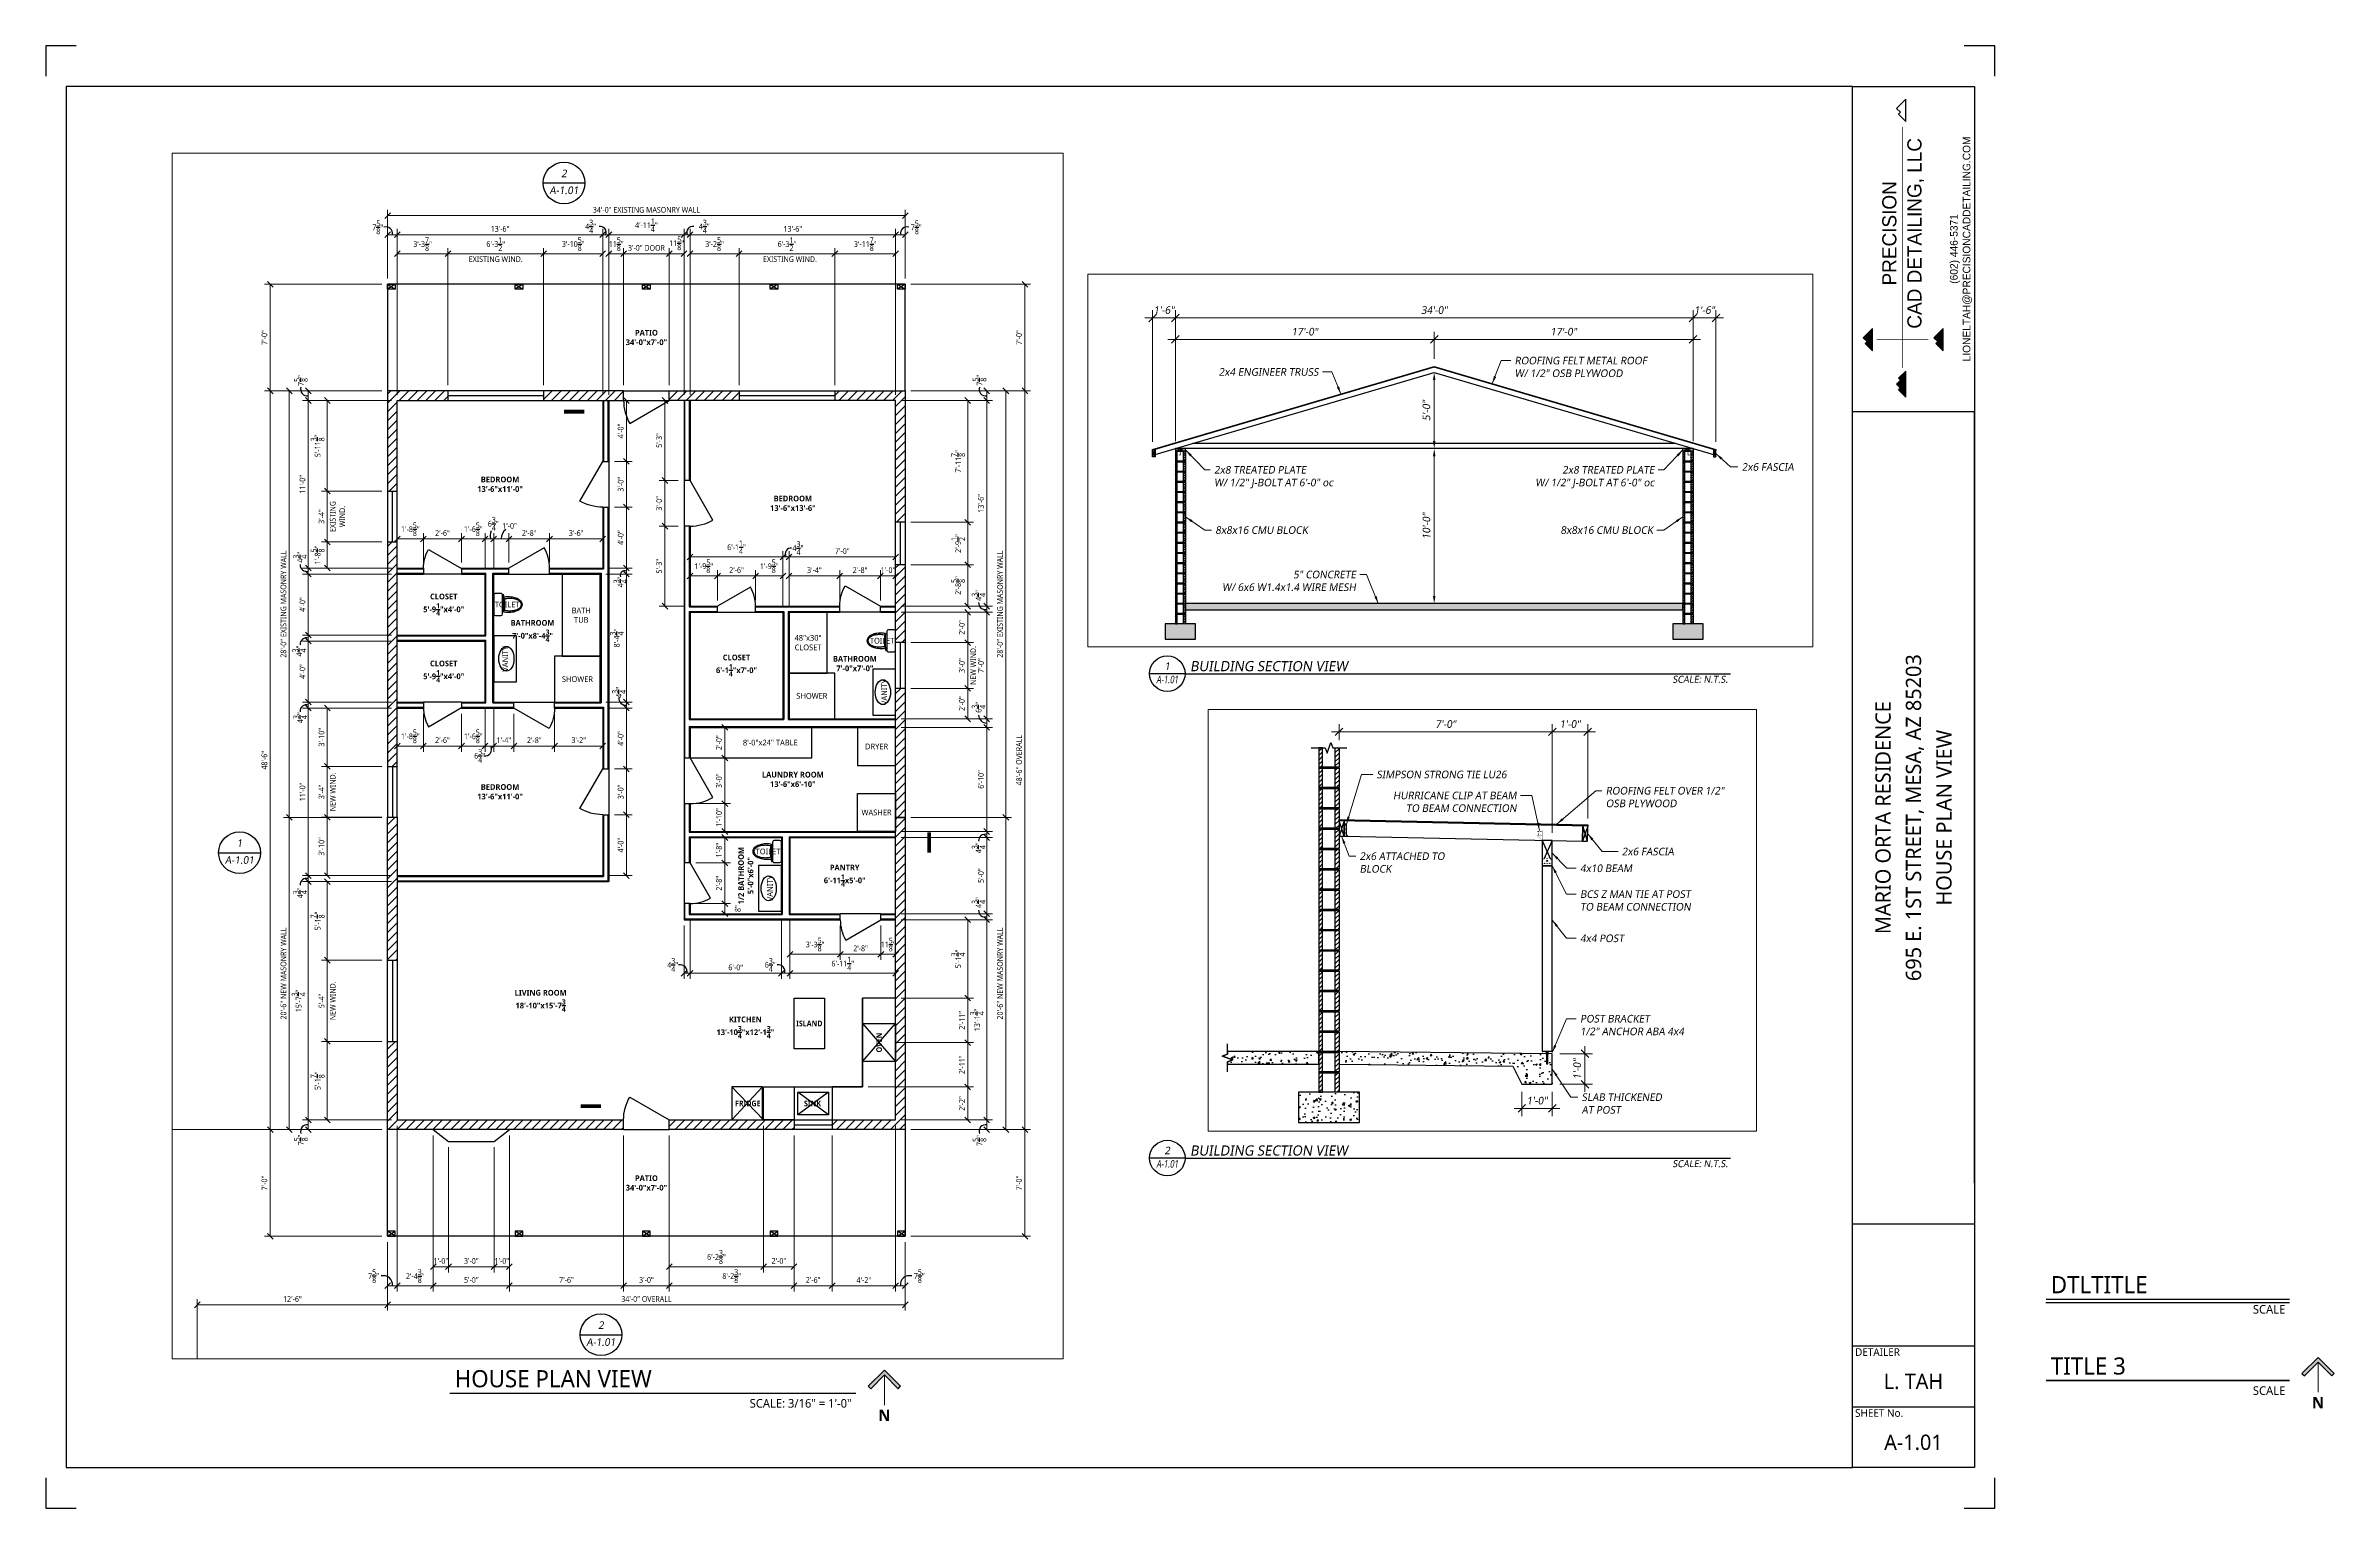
# Paper-space layout 'A-1.01' of a CAD drawing. Header units: inches. Extents: x 0.2 to 28.4, y 0.1 to 18.1.
# The model-space entities are those that its viewports show. They can reach past a viewport. Long polylines and large blocks are cut down to what shows.
import ezdxf
from ezdxf.enums import TextEntityAlignment as Align

# ---------------------------------------------------------------- set-up
doc = ezdxf.new("R2010")
doc.units = ezdxf.units.IN
doc.header["$LTSCALE"] = 35
doc.header["$MEASUREMENT"] = 0
doc.layers.get('Defpoints').update_dxf_attribs({"color": 4})
for name, color, linetype in [('Appliances', 7, 'Continuous'), ('Dimensions', 7, 'Continuous'), ('Walls CMU', 7, 'Continuous'), ('Walls CMU Hatch', 12, 'Continuous'), ('Walls Stud', 7, 'Continuous')]:
    doc.layers.add(name, color=color, linetype=linetype)
doc.styles.add(".25'' Scale", font='segoeui.ttf', dxfattribs={"width": 0.875, "height": 4.5})
doc.styles.add('3 - 3-8 in.', font='segoeui.ttf', dxfattribs={"oblique": 9, "height": 3})
doc.styles.add('5 - 3-16 in.', font='segoeui.ttf', dxfattribs={"oblique": 9, "height": 6})
doc.styles.add('Block Text', font='segoeui.ttf', dxfattribs={"oblique": 9, "height": 1})
doc.styles.add('Text', font='segoeui.ttf', dxfattribs={"height": 0.09375})
doc.dimstyles.new('3 - 3-8 in.', dxfattribs={"dimtxt": 3, "dimasz": 3, "dimexe": 3, "dimexo": 3, "dimgap": 1.5, "dimtad": 1, "dimdec": 6, "dimzin": 3, "dimdsep": 46, "dimlunit": 4, "dimtxsty": '3 - 3-8 in.', "dimblk": 'OBLIQUE', "dimcen": 3, "dimdle": 3, "dimclrd": 256, "dimclre": 256, "dimclrt": 256, "dimadec": 0, "dimazin": 0, "dimtfac": 1, "dimtdec": 6, "dimtofl": 0, "dimtmove": 2, "dimatfit": 3, "dimfxl": 1, "dimfrac": 1, "dimtolj": 1, "dimtzin": 0, "dimlwd": 5, "dimlwe": 5, "dimarcsym": 0})
doc.dimstyles.new('4 - 1-4 in.', dxfattribs={"dimtxt": 4.5, "dimasz": 4.5, "dimexe": 4.5, "dimexo": 4.5, "dimgap": 2.25, "dimtad": 1, "dimdec": 6, "dimzin": 3, "dimdsep": 46, "dimlunit": 4, "dimtxsty": ".25'' Scale", "dimblk": 'OBLIQUE', "dimcen": 4.5, "dimclrd": 256, "dimclre": 256, "dimclrt": 256, "dimadec": 0, "dimazin": 0, "dimtfac": 1, "dimtdec": 6, "dimtofl": 0, "dimtmove": 2, "dimatfit": 3, "dimfxl": 1, "dimtolj": 1, "dimtzin": 0, "dimlwd": 5, "dimlwe": 5, "dimarcsym": 0})
doc.dimstyles.new('5 - 3-16 in.', dxfattribs={"dimtxt": 6, "dimasz": 6, "dimexe": 6, "dimexo": 6, "dimgap": 3, "dimtad": 1, "dimdec": 6, "dimzin": 3, "dimdsep": 46, "dimlunit": 4, "dimtxsty": '5 - 3-16 in.', "dimblk": 'OBLIQUE', "dimcen": 6, "dimdle": 6, "dimclrd": 256, "dimclre": 256, "dimclrt": 256, "dimadec": 0, "dimazin": 0, "dimtfac": 1, "dimtdec": 6, "dimtofl": 0, "dimtmove": 2, "dimatfit": 3, "dimfxl": 1, "dimfrac": 1, "dimtolj": 1, "dimtzin": 0, "dimlwd": 5, "dimlwe": 5, "dimarcsym": 0})
pattern_1 = [(45, (1122.4343, -341.635), (-3.535534, 3.535534), [])]
pattern_2 = [(50, (-108.8887, 677.764), (7.172602, -0.627521), [0.75, -8.25]), (355, (-108.889, 677.764), (-1.387513, 7.521921), [0.6, -6.6]), (100.45144, (-108.291, 677.712), (5.785088, 6.8944), [0.637402, -7.011421]), (46.1842, (-108.889, 679.764), (10.672413, -1.655193), [1.125, -12.375]), (96.63564, (-107.999, 679.626), (9.34662, 9.741186), [0.956103, -10.51714]), (351.18416, (-108.889, 679.764), (9.34662, 9.741186), [0.9, -9.9]), (21, (-107.8887, 679.264), (5.96907, -4.026189), [0.75, -8.25]), (326, (-107.889, 679.264), (2.433153, 7.2515), [0.6, -6.6]), (71.45144, (-107.391, 678.929), (8.402224, 3.225312), [0.637402, -7.011421]), (37.5, (-108.8887, 677.7643), (0.1215986, 3.3289385), [0, -6.52, 0, -6.7, 0, -6.625]), (7.5, (-108.8887, 677.7643), (2.6306954, 3.944117), [0, -3.82, 0, -6.37, 0, -2.525]), (327.5, (-111.1187, 677.7643), (5.3382244, -0.2255487), [0, -2.5, 0, -7.8, 0, -10.35]), (317.5, (-112.1187, 677.7643), (5.831862, 1.00105), [0, -3.25, 0, -5.18, 0, -7.35])]

# ---------------------------------------------------------------- blocks, each defined once
blk = doc.blocks.new('*U133')
h = blk.add_hatch(color=256)
h.dxf.hatch_style = 1
h.paths.add_polyline_path([(6.312, 0.154), (5.958, 0.507), (5.605, 0.154), (5.659, 0.1), (5.958, 0.4), (6.258, 0.1)])
blk.add_lwpolyline([(6.312, 0.154), (5.958, 0.507), (5.605, 0.154), (5.659, 0.1), (5.958, 0.4), (6.258, 0.1)], close=True)
at = {"linetype": 'Continuous', "const_width": 0.0312}
blk.add_lwpolyline([(0, 0), (5.333, 0)], dxfattribs=at)
at = {"const_width": 0.02}
blk.add_lwpolyline([(5.958, 0.4), (5.958, -0.261)], dxfattribs=at)
at = {"insert": (5.958, -0.357), "char_height": 0.25, "width": 0.34472, "attachment_point": 2, "style": 'Text'}
blk.add_mtext('\\A1;{\\fSegoe UI|b1|i0|c0|p34;N}', dxfattribs=at)
at = {"style": 'Text'}
blk.add_attdef('TITLE2', (0.107, 0.131), '', height=0.375, dxfattribs=at)
at = {"linetype": 'Continuous', "style": 'Text'}
blk.add_attdef('SCALE', text='', height=0.188, dxfattribs=at).set_placement((5.241, -0.314), align=Align.RIGHT)
blk = doc.blocks.new('*U4')
at = {"const_width": 0.0312}
blk.add_lwpolyline([(0, 0), (5.333, 0)], dxfattribs=at)
blk.add_lwpolyline([(0, -0.067), (5.333, -0.067)])
at = {"style": 'Text'}
blk.add_attdef('DTLTITLE', (0.107, 0.131), '', height=0.375, dxfattribs=at)
blk.add_attdef('SCALE', text='', height=0.188, dxfattribs=at).set_placement((5.241, -0.314), align=Align.RIGHT)
blk = doc.blocks.new('Title Block - Arch C 18x24')
h = blk.add_hatch(color=256)
h.dxf.hatch_style = 1
h.paths.add_polyline_path([(22.43, 14.359), (22.406, 14.335), (22.494, 14.247), (22.494, 14.519), (22.381, 14.407)])
h = blk.add_hatch(color=4)
h.dxf.hatch_style = 1
h.paths.add_polyline_path([(23.3, 14.359), (23.276, 14.335), (23.364, 14.247), (23.364, 14.519), (23.252, 14.407)])
h = blk.add_hatch(color=2)
h.dxf.hatch_style = 1
h.paths.add_polyline_path([(22.84, 13.788), (22.815, 13.764), (22.904, 13.676), (22.904, 13.997), (22.815, 13.909), (22.84, 13.884), (22.791, 13.836)])
for points in [[(0.25, 0.5), (22.25, 0.5), (22.25, 17.5), (0.25, 17.5)], [(23.75, 0.5), (22.25, 0.5), (22.25, 17.5), (23.75, 17.5)], [(22.84, 17.182), (22.815, 17.158), (22.904, 17.07), (22.904, 17.343), (22.791, 17.23)], [(22.43, 14.359), (22.406, 14.335), (22.494, 14.247), (22.494, 14.519), (22.381, 14.407)], [(23.3, 14.359), (23.276, 14.335), (23.364, 14.247), (23.364, 14.519), (23.252, 14.407)], [(22.84, 13.788), (22.815, 13.764), (22.904, 13.676), (22.904, 13.997), (22.815, 13.909), (22.84, 13.884), (22.791, 13.836)]]:
    blk.add_lwpolyline(points, close=True)
at = {"const_width": 0.01}
for points in [[(22.866, 17), (22.866, 14.034)], [(22.548, 14.383), (23.184, 14.383)]]:
    blk.add_lwpolyline(points, dxfattribs=at)
for points in [[(22.25, 13.5), (23.75, 13.5)], [(22.25, 4), (22.25, 13.5)], [(23.75, 4), (23.75, 13.5)], [(22.25, 3.5), (23.75, 3.5)], [(22.25, 2), (23.75, 2)], [(22.25, 1.25), (23.75, 1.25)]]:
    blk.add_lwpolyline(points)
at = {"layer": 'Defpoints'}
for points in [[(0.375, 18), (0, 18), (0, 17.625)], [(24, 17.625), (24, 18), (23.625, 18)], [(0, 0.375), (0, 0), (0.375, 0)], [(23.625, 0), (24, 0), (24, 0.375)]]:
    blk.add_lwpolyline(points, dxfattribs=at)
at = {"attachment_point": 5, "rotation": 90, "style": 'Text'}
for s, insert, char_height, width in [('\\A1;{\\fArabic Transparent|b0|i0|c0|p34;CAD DETAILING, LLC}', (23.028, 15.692), 0.17447, 3), ('\\A1;{\\fArabic Transparent|b0|i0|c0|p34;(602) 446-5371\\PLIONELTAH@PRECISIONCADDETAILING.COM}', (23.585, 15.5), 0.09375, 4), ('\\A1;{\\fArabic Transparent|b0|i0|c0|p34;PRECISION}', (22.704, 15.692), 0.17447, 2.41738)]:
    blk.add_mtext(s, dxfattribs=dict(at, insert=insert, char_height=char_height, width=width))
at = {"char_height": 0.09375, "width": 0.68697, "attachment_point": 1, "style": 'Text'}
for s, insert in [('\\A1;DETAILER', (22.281, 1.969)), ('\\A1;SHEET No.', (22.281, 1.219))]:
    blk.add_mtext(s, dxfattribs=dict(at, insert=insert))
at = {"style": 'Text'}
for tag, p in [('PROJECT_NAME', (22.625, 8.5)), ('PROJECT_ADDRESS', (23, 8.5)), ('DRAWING_NAME', (23.375, 8.5))]:
    blk.add_attdef(tag, text='', height=0.188, rotation=90, dxfattribs=at).set_placement(p, align=Align.MIDDLE_CENTER)
for tag, p in [('DETAILER_NAME', (23, 1.562)), ('SHEET_NO.', (23, 0.812))]:
    blk.add_attdef(tag, text='', height=0.188, dxfattribs=at).set_placement(p, align=Align.MIDDLE_CENTER)
blk = doc.blocks.new('*U134')
h = blk.add_hatch(color=256)
h.dxf.hatch_style = 1
h.paths.add_polyline_path([(9.867, 0.154), (9.514, 0.507), (9.16, 0.154), (9.214, 0.1), (9.514, 0.4), (9.814, 0.1)])
blk.add_lwpolyline([(9.867, 0.154), (9.514, 0.507), (9.16, 0.154), (9.214, 0.1), (9.514, 0.4), (9.814, 0.1)], close=True)
at = {"linetype": 'Continuous', "const_width": 0.0312}
blk.add_lwpolyline([(0, 0), (8.889, 0)], dxfattribs=at)
at = {"const_width": 0.02}
blk.add_lwpolyline([(9.514, 0.4), (9.514, -0.261)], dxfattribs=at)
at = {"insert": (9.514, -0.357), "char_height": 0.25, "width": 0.34472, "attachment_point": 2, "style": 'Text'}
blk.add_mtext('\\A1;{\\fSegoe UI|b1|i0|c0|p34;N}', dxfattribs=at)
at = {"style": 'Text'}
blk.add_attdef('TITLE2', (0.107, 0.131), '', height=0.375, dxfattribs=at)
at = {"linetype": 'Continuous', "style": 'Text'}
blk.add_attdef('SCALE', text='', height=0.188, dxfattribs=at).set_placement((8.796, -0.314), align=Align.RIGHT)
blk = doc.blocks.new('*U169')
for points in [[(0, 0), (-3.5, 0)], [(0, 0), (53.72, 0)]]:
    blk.add_lwpolyline(points)
blk.add_circle((-1.75, 0), 1.75)
at = {"style": 'Block Text', "oblique": 9}
blk.add_attdef('DETAIL_NO.', text='', height=0.75, dxfattribs=at).set_placement((-1.75, 0.75), align=Align.MIDDLE_CENTER)
for tag, height, p in [('DESCRIPTION', 1, (0.5, 0.75)), ('DETAIL_REFERENCE', 0.75, (0.5, -0.55))]:
    blk.add_attdef(tag, text='', height=height, dxfattribs=at).set_placement(p, align=Align.MIDDLE_LEFT)
at = {"style": 'Block Text', "oblique": 9, "width": 0.75}
blk.add_attdef('SHEET_NO.', text='', height=0.75, dxfattribs=at).set_placement((-1.75, -0.19), align=Align.TOP_CENTER)
at = {"style": 'Block Text', "oblique": 9}
blk.add_attdef('SCALE', text='', height=0.688, dxfattribs=at).set_placement((53.47, -0.55), align=Align.MIDDLE_RIGHT)
blk = doc.blocks.new('_Oblique')
at = {"color": 0, "linetype": 'ByBlock', "lineweight": -2}
blk.add_line((-0.5, -0.5), (0.5, 0.5), dxfattribs=at)
blk = doc.blocks.new('*D5')
at = {"layer": 'Defpoints', "color": 0, "transparency": 16777216}
for p in [(169.62, 705), (7.62, 574.38), (169.62, 574.38)]:
    blk.add_point(p, dxfattribs=at)
at = {"layer": 'Dimensions', "lineweight": 5, "transparency": 16777216}
for p, q in [((7.62, 578.88), (7.62, 709.5)), ((7.62, 705), (169.62, 705)), ((169.62, 578.88), (169.62, 709.5))]:
    blk.add_line(p, q, dxfattribs=at)
at = {"layer": 'Dimensions', "lineweight": 5, "transparency": 16777216, "xscale": 4.5, "yscale": 4.5, "zscale": 4.5, "rotation": 180}
blk.add_blockref('_Oblique', (7.62, 705), dxfattribs=at)
at = {"layer": 'Dimensions', "lineweight": 5, "transparency": 16777216, "xscale": 4.5, "yscale": 4.5, "zscale": 4.5}
blk.add_blockref('_Oblique', (169.62, 705), dxfattribs=at)
at = {"layer": 'Dimensions', "transparency": 16777216, "insert": (88.62, 709.59), "char_height": 4.5, "attachment_point": 5, "style": ".25'' Scale"}
blk.add_mtext('\\A1;13\'-6"', dxfattribs=at)
blk = doc.blocks.new('*D6')
at = {"layer": 'Defpoints', "color": 0, "transparency": 16777216}
for p in [(174.38, 705), (169.62, 574.38), (174.38, 574.38)]:
    blk.add_point(p, dxfattribs=at)
at = {"layer": 'Dimensions', "lineweight": 5, "transparency": 16777216}
for p, q in [((169.62, 578.88), (169.62, 709.5)), ((169.62, 705), (174.38, 705)), ((174.38, 578.88), (174.38, 709.5))]:
    blk.add_line(p, q, dxfattribs=at)
at = {"layer": 'Dimensions', "lineweight": 5, "transparency": 16777216, "xscale": 4.5, "yscale": 4.5, "zscale": 4.5, "rotation": 180}
blk.add_blockref('_Oblique', (169.62, 705), dxfattribs=at)
at = {"layer": 'Dimensions', "lineweight": 5, "transparency": 16777216, "xscale": 4.5, "yscale": 4.5, "zscale": 4.5}
blk.add_blockref('_Oblique', (174.38, 705), dxfattribs=at)
at = {"layer": 'Dimensions', "transparency": 16777216, "insert": (159.99, 711.44), "char_height": 4.5, "attachment_point": 5, "style": ".25'' Scale"}
blk.add_mtext('\\A1;4{\\H1x;\\S3/4;}"', dxfattribs=at)
blk = doc.blocks.new('*D7')
at = {"layer": 'Defpoints', "color": 0, "transparency": 16777216}
for p in [(186, 690), (186, 582), (174.38, 574.38)]:
    blk.add_point(p, dxfattribs=at)
at = {"layer": 'Dimensions', "lineweight": 5, "transparency": 16777216}
for p, q in [((174.38, 578.88), (174.38, 694.5)), ((186, 586.5), (186, 694.5)), ((174.38, 690), (186, 690))]:
    blk.add_line(p, q, dxfattribs=at)
at = {"layer": 'Dimensions', "lineweight": 5, "transparency": 16777216, "xscale": 4.5, "yscale": 4.5, "zscale": 4.5, "rotation": 180}
blk.add_blockref('_Oblique', (174.38, 690), dxfattribs=at)
at = {"layer": 'Dimensions', "lineweight": 5, "transparency": 16777216, "xscale": 4.5, "yscale": 4.5, "zscale": 4.5}
blk.add_blockref('_Oblique', (186, 690), dxfattribs=at)
at = {"layer": 'Dimensions', "transparency": 16777216, "insert": (180.19, 697.65), "char_height": 4.5, "attachment_point": 5, "style": ".25'' Scale"}
blk.add_mtext('\\A1;11{\\H1x;\\S5/8;}"', dxfattribs=at)
blk = doc.blocks.new('*D8')
at = {"layer": 'Defpoints', "color": 0, "transparency": 16777216}
for p in [(400.38, 705), (238.38, 574.38), (400.38, 574.38)]:
    blk.add_point(p, dxfattribs=at)
at = {"layer": 'Dimensions', "lineweight": 5, "transparency": 16777216}
for p, q in [((238.38, 578.88), (238.38, 709.5)), ((238.38, 705), (400.38, 705)), ((400.38, 578.88), (400.38, 709.5))]:
    blk.add_line(p, q, dxfattribs=at)
at = {"layer": 'Dimensions', "lineweight": 5, "transparency": 16777216, "xscale": 4.5, "yscale": 4.5, "zscale": 4.5, "rotation": 180}
blk.add_blockref('_Oblique', (238.38, 705), dxfattribs=at)
at = {"layer": 'Dimensions', "lineweight": 5, "transparency": 16777216, "xscale": 4.5, "yscale": 4.5, "zscale": 4.5}
blk.add_blockref('_Oblique', (400.38, 705), dxfattribs=at)
at = {"layer": 'Dimensions', "transparency": 16777216, "insert": (319.38, 709.59), "char_height": 4.5, "attachment_point": 5, "style": ".25'' Scale"}
blk.add_mtext('\\A1;13\'-6"', dxfattribs=at)
blk = doc.blocks.new('*D9')
at = {"layer": 'Defpoints', "color": 0, "transparency": 16777216}
for p in [(233.62, 705), (233.62, 574.38), (238.38, 574.38)]:
    blk.add_point(p, dxfattribs=at)
at = {"layer": 'Dimensions', "lineweight": 5, "transparency": 16777216}
for p, q in [((233.62, 578.88), (233.62, 709.5)), ((238.38, 705), (233.62, 705)), ((238.38, 578.88), (238.38, 709.5))]:
    blk.add_line(p, q, dxfattribs=at)
at = {"layer": 'Dimensions', "lineweight": 5, "transparency": 16777216, "xscale": 4.5, "yscale": 4.5, "zscale": 4.5, "rotation": 180}
blk.add_blockref('_Oblique', (233.62, 705), dxfattribs=at)
at = {"layer": 'Dimensions', "lineweight": 5, "transparency": 16777216, "xscale": 4.5, "yscale": 4.5, "zscale": 4.5}
blk.add_blockref('_Oblique', (238.38, 705), dxfattribs=at)
at = {"layer": 'Dimensions', "transparency": 16777216, "insert": (249.56, 711.44), "char_height": 4.5, "attachment_point": 5, "style": ".25'' Scale"}
blk.add_mtext('\\A1;4{\\H1x;\\S3/4;}"', dxfattribs=at)
blk = doc.blocks.new('*D10')
at = {"layer": 'Defpoints', "color": 0, "transparency": 16777216}
for p in [(0, 705), (0, 666), (7.62, 574.38)]:
    blk.add_point(p, dxfattribs=at)
at = {"layer": 'Dimensions', "lineweight": 5, "transparency": 16777216}
for p, q in [((0, 670.5), (0, 709.5)), ((7.62, 705), (0, 705)), ((7.62, 578.88), (7.62, 709.5))]:
    blk.add_line(p, q, dxfattribs=at)
at = {"layer": 'Dimensions', "lineweight": 5, "transparency": 16777216, "xscale": 4.5, "yscale": 4.5, "zscale": 4.5, "rotation": 180}
blk.add_blockref('_Oblique', (0, 705), dxfattribs=at)
at = {"layer": 'Dimensions', "lineweight": 5, "transparency": 16777216, "xscale": 4.5, "yscale": 4.5, "zscale": 4.5}
blk.add_blockref('_Oblique', (7.62, 705), dxfattribs=at)
at = {"layer": 'Dimensions', "transparency": 16777216, "insert": (-7.8, 710.8), "char_height": 4.5, "attachment_point": 5, "style": ".25'' Scale"}
blk.add_mtext('\\A1;7{\\H1x;\\S5/8;}"', dxfattribs=at)
blk = doc.blocks.new('*D11')
at = {"layer": 'Defpoints', "color": 0, "transparency": 16777216}
for p in [(408, 705), (408, 666), (400.38, 574.38)]:
    blk.add_point(p, dxfattribs=at)
at = {"layer": 'Dimensions', "lineweight": 5, "transparency": 16777216}
for p, q in [((400.38, 578.88), (400.38, 709.5)), ((400.38, 705), (408, 705)), ((408, 670.5), (408, 709.5))]:
    blk.add_line(p, q, dxfattribs=at)
at = {"layer": 'Dimensions', "lineweight": 5, "transparency": 16777216, "xscale": 4.5, "yscale": 4.5, "zscale": 4.5, "rotation": 180}
blk.add_blockref('_Oblique', (400.38, 705), dxfattribs=at)
at = {"layer": 'Dimensions', "lineweight": 5, "transparency": 16777216, "xscale": 4.5, "yscale": 4.5, "zscale": 4.5}
blk.add_blockref('_Oblique', (408, 705), dxfattribs=at)
at = {"layer": 'Dimensions', "transparency": 16777216, "insert": (416.64, 710.8), "char_height": 4.5, "attachment_point": 5, "style": ".25'' Scale"}
blk.add_mtext('\\A1;7{\\H1x;\\S5/8;}"', dxfattribs=at)
blk = doc.blocks.new('*D12')
at = {"layer": 'Defpoints', "color": 0, "transparency": 16777216}
for p in [(408, 720), (0, 666), (408, 666)]:
    blk.add_point(p, dxfattribs=at)
at = {"layer": 'Dimensions', "lineweight": 5, "transparency": 16777216}
for p, q in [((0, 670.5), (0, 724.5)), ((408, 670.5), (408, 724.5)), ((0, 720), (408, 720))]:
    blk.add_line(p, q, dxfattribs=at)
at = {"layer": 'Dimensions', "lineweight": 5, "transparency": 16777216, "xscale": 4.5, "yscale": 4.5, "zscale": 4.5, "rotation": 180}
blk.add_blockref('_Oblique', (0, 720), dxfattribs=at)
at = {"layer": 'Dimensions', "lineweight": 5, "transparency": 16777216, "xscale": 4.5, "yscale": 4.5, "zscale": 4.5}
blk.add_blockref('_Oblique', (408, 720), dxfattribs=at)
at = {"layer": 'Dimensions', "transparency": 16777216, "insert": (204, 724.58), "char_height": 4.5, "attachment_point": 5, "style": ".25'' Scale"}
blk.add_mtext('\\A1;34\'-0" EXISTING MASONRY WALL', dxfattribs=at)
blk = doc.blocks.new('*D13')
at = {"layer": 'Defpoints', "color": 0, "transparency": 16777216}
for p in [(222, 690), (186, 582), (222, 582)]:
    blk.add_point(p, dxfattribs=at)
at = {"layer": 'Dimensions', "lineweight": 5, "transparency": 16777216}
for p, q in [((186, 586.5), (186, 694.5)), ((222, 586.5), (222, 694.5)), ((186, 690), (222, 690))]:
    blk.add_line(p, q, dxfattribs=at)
at = {"layer": 'Dimensions', "lineweight": 5, "transparency": 16777216, "xscale": 4.5, "yscale": 4.5, "zscale": 4.5, "rotation": 180}
blk.add_blockref('_Oblique', (186, 690), dxfattribs=at)
at = {"layer": 'Dimensions', "lineweight": 5, "transparency": 16777216, "xscale": 4.5, "yscale": 4.5, "zscale": 4.5}
blk.add_blockref('_Oblique', (222, 690), dxfattribs=at)
at = {"layer": 'Dimensions', "transparency": 16777216, "insert": (204, 694.58), "char_height": 4.5, "attachment_point": 5, "style": ".25'' Scale"}
blk.add_mtext('\\A1;3\'-0" DOOR', dxfattribs=at)
blk = doc.blocks.new('*D14')
at = {"layer": 'Defpoints', "color": 0, "transparency": 16777216}
for p in [(233.62, 690), (222, 582), (233.62, 574.38)]:
    blk.add_point(p, dxfattribs=at)
at = {"layer": 'Dimensions', "lineweight": 5, "transparency": 16777216}
for p, q in [((222, 586.5), (222, 694.5)), ((233.62, 578.88), (233.62, 694.5)), ((222, 690), (233.62, 690))]:
    blk.add_line(p, q, dxfattribs=at)
at = {"layer": 'Dimensions', "lineweight": 5, "transparency": 16777216, "xscale": 4.5, "yscale": 4.5, "zscale": 4.5, "rotation": 180}
blk.add_blockref('_Oblique', (222, 690), dxfattribs=at)
at = {"layer": 'Dimensions', "lineweight": 5, "transparency": 16777216, "xscale": 4.5, "yscale": 4.5, "zscale": 4.5}
blk.add_blockref('_Oblique', (233.62, 690), dxfattribs=at)
at = {"layer": 'Dimensions', "transparency": 16777216, "insert": (227.81, 698.23), "char_height": 4.5, "attachment_point": 5, "style": ".25'' Scale"}
blk.add_mtext('\\A1;11{\\H1x;\\S5/8;}"', dxfattribs=at)
blk = doc.blocks.new('*D15')
at = {"layer": 'Defpoints', "color": 0, "transparency": 16777216}
for p in [(233.62, 705), (174.38, 574.38), (233.62, 574.38)]:
    blk.add_point(p, dxfattribs=at)
at = {"layer": 'Dimensions', "lineweight": 5, "transparency": 16777216}
for p, q in [((174.38, 578.88), (174.38, 709.5)), ((174.38, 705), (233.62, 705)), ((233.62, 578.88), (233.62, 709.5))]:
    blk.add_line(p, q, dxfattribs=at)
at = {"layer": 'Dimensions', "lineweight": 5, "transparency": 16777216, "xscale": 4.5, "yscale": 4.5, "zscale": 4.5, "rotation": 180}
blk.add_blockref('_Oblique', (174.38, 705), dxfattribs=at)
at = {"layer": 'Dimensions', "lineweight": 5, "transparency": 16777216, "xscale": 4.5, "yscale": 4.5, "zscale": 4.5}
blk.add_blockref('_Oblique', (233.62, 705), dxfattribs=at)
at = {"layer": 'Dimensions', "transparency": 16777216, "insert": (204, 712.55), "char_height": 4.5, "attachment_point": 5, "style": ".25'' Scale"}
blk.add_mtext('\\A1;4\'-11{\\H1x;\\S1/4;}"', dxfattribs=at)
blk = doc.blocks.new('*D16')
at = {"layer": 'Defpoints', "color": 0, "transparency": 16777216}
for p in [(277, 690), (277, 582), (238.38, 574.38)]:
    blk.add_point(p, dxfattribs=at)
at = {"layer": 'Dimensions', "lineweight": 5, "transparency": 16777216}
for p, q in [((238.38, 578.88), (238.38, 694.5)), ((277, 586.5), (277, 694.5)), ((238.38, 690), (277, 690))]:
    blk.add_line(p, q, dxfattribs=at)
at = {"layer": 'Dimensions', "lineweight": 5, "transparency": 16777216, "xscale": 4.5, "yscale": 4.5, "zscale": 4.5, "rotation": 180}
blk.add_blockref('_Oblique', (238.38, 690), dxfattribs=at)
at = {"layer": 'Dimensions', "lineweight": 5, "transparency": 16777216, "xscale": 4.5, "yscale": 4.5, "zscale": 4.5}
blk.add_blockref('_Oblique', (277, 690), dxfattribs=at)
at = {"layer": 'Dimensions', "transparency": 16777216, "insert": (257.69, 697.65), "char_height": 4.5, "attachment_point": 5, "style": ".25'' Scale"}
blk.add_mtext('\\A1;3\'-2{\\H1x;\\S5/8;}"', dxfattribs=at)
blk = doc.blocks.new('*D17')
at = {"layer": 'Defpoints', "color": 0, "transparency": 16777216}
for p in [(352.5, 690), (277, 582), (352.5, 582)]:
    blk.add_point(p, dxfattribs=at)
at = {"layer": 'Dimensions', "lineweight": 5, "transparency": 16777216}
for p, q in [((277, 586.5), (277, 694.5)), ((352.5, 586.5), (352.5, 694.5)), ((277, 690), (352.5, 690))]:
    blk.add_line(p, q, dxfattribs=at)
at = {"layer": 'Dimensions', "lineweight": 5, "transparency": 16777216, "xscale": 4.5, "yscale": 4.5, "zscale": 4.5, "rotation": 180}
blk.add_blockref('_Oblique', (277, 690), dxfattribs=at)
at = {"layer": 'Dimensions', "lineweight": 5, "transparency": 16777216, "xscale": 4.5, "yscale": 4.5, "zscale": 4.5}
blk.add_blockref('_Oblique', (352.5, 690), dxfattribs=at)
at = {"layer": 'Dimensions', "transparency": 16777216, "insert": (314.75, 697.63), "char_height": 4.5, "attachment_point": 5, "style": ".25'' Scale"}
blk.add_mtext('\\A1;6\'-3{\\H1x;\\S1/2;}"', dxfattribs=at)
blk = doc.blocks.new('*D18')
at = {"layer": 'Defpoints', "color": 0, "transparency": 16777216}
for p in [(400.38, 690), (352.5, 582), (400.38, 574.38)]:
    blk.add_point(p, dxfattribs=at)
at = {"layer": 'Dimensions', "lineweight": 5, "transparency": 16777216}
for p, q in [((352.5, 586.5), (352.5, 694.5)), ((400.38, 578.88), (400.38, 694.5)), ((352.5, 690), (400.38, 690))]:
    blk.add_line(p, q, dxfattribs=at)
at = {"layer": 'Dimensions', "lineweight": 5, "transparency": 16777216, "xscale": 4.5, "yscale": 4.5, "zscale": 4.5, "rotation": 180}
blk.add_blockref('_Oblique', (352.5, 690), dxfattribs=at)
at = {"layer": 'Dimensions', "lineweight": 5, "transparency": 16777216, "xscale": 4.5, "yscale": 4.5, "zscale": 4.5}
blk.add_blockref('_Oblique', (400.38, 690), dxfattribs=at)
at = {"layer": 'Dimensions', "transparency": 16777216, "insert": (376.44, 697.61), "char_height": 4.5, "attachment_point": 5, "style": ".25'' Scale"}
blk.add_mtext('\\A1;3\'-11{\\H1x;\\S7/8;}"', dxfattribs=at)
blk = doc.blocks.new('*D19')
at = {"layer": 'Defpoints', "color": 0, "transparency": 16777216}
for p in [(47.5, 690), (47.5, 582), (7.62, 574.38)]:
    blk.add_point(p, dxfattribs=at)
at = {"layer": 'Dimensions', "lineweight": 5, "transparency": 16777216}
for p, q in [((7.62, 578.88), (7.62, 694.5)), ((47.5, 586.5), (47.5, 694.5)), ((7.62, 690), (47.5, 690))]:
    blk.add_line(p, q, dxfattribs=at)
at = {"layer": 'Dimensions', "lineweight": 5, "transparency": 16777216, "xscale": 4.5, "yscale": 4.5, "zscale": 4.5, "rotation": 180}
blk.add_blockref('_Oblique', (7.62, 690), dxfattribs=at)
at = {"layer": 'Dimensions', "lineweight": 5, "transparency": 16777216, "xscale": 4.5, "yscale": 4.5, "zscale": 4.5}
blk.add_blockref('_Oblique', (47.5, 690), dxfattribs=at)
at = {"layer": 'Dimensions', "transparency": 16777216, "insert": (27.56, 697.61), "char_height": 4.5, "attachment_point": 5, "style": ".25'' Scale"}
blk.add_mtext('\\A1;3\'-3{\\H1x;\\S7/8;}"', dxfattribs=at)
blk = doc.blocks.new('*D20')
at = {"layer": 'Defpoints', "color": 0, "transparency": 16777216}
for p in [(123, 690), (47.5, 582), (123, 582)]:
    blk.add_point(p, dxfattribs=at)
at = {"layer": 'Dimensions', "lineweight": 5, "transparency": 16777216}
for p, q in [((47.5, 586.5), (47.5, 694.5)), ((123, 586.5), (123, 694.5)), ((47.5, 690), (123, 690))]:
    blk.add_line(p, q, dxfattribs=at)
at = {"layer": 'Dimensions', "lineweight": 5, "transparency": 16777216, "xscale": 4.5, "yscale": 4.5, "zscale": 4.5, "rotation": 180}
blk.add_blockref('_Oblique', (47.5, 690), dxfattribs=at)
at = {"layer": 'Dimensions', "lineweight": 5, "transparency": 16777216, "xscale": 4.5, "yscale": 4.5, "zscale": 4.5}
blk.add_blockref('_Oblique', (123, 690), dxfattribs=at)
at = {"layer": 'Dimensions', "transparency": 16777216, "insert": (85.25, 697.63), "char_height": 4.5, "attachment_point": 5, "style": ".25'' Scale"}
blk.add_mtext('\\A1;6\'-3{\\H1x;\\S1/2;}"', dxfattribs=at)
blk = doc.blocks.new('*D21')
at = {"layer": 'Defpoints', "color": 0, "transparency": 16777216}
for p in [(169.62, 690), (123, 582), (169.62, 574.38)]:
    blk.add_point(p, dxfattribs=at)
at = {"layer": 'Dimensions', "lineweight": 5, "transparency": 16777216}
for p, q in [((123, 586.5), (123, 694.5)), ((169.62, 578.88), (169.62, 694.5)), ((123, 690), (169.62, 690))]:
    blk.add_line(p, q, dxfattribs=at)
at = {"layer": 'Dimensions', "lineweight": 5, "transparency": 16777216, "xscale": 4.5, "yscale": 4.5, "zscale": 4.5, "rotation": 180}
blk.add_blockref('_Oblique', (123, 690), dxfattribs=at)
at = {"layer": 'Dimensions', "lineweight": 5, "transparency": 16777216, "xscale": 4.5, "yscale": 4.5, "zscale": 4.5}
blk.add_blockref('_Oblique', (169.62, 690), dxfattribs=at)
at = {"layer": 'Dimensions', "transparency": 16777216, "insert": (146.31, 697.65), "char_height": 4.5, "attachment_point": 5, "style": ".25'' Scale"}
blk.add_mtext('\\A1;3\'-10{\\H1x;\\S5/8;}"', dxfattribs=at)
blk = doc.blocks.new('*D22')
at = {"layer": 'Defpoints', "color": 0, "transparency": 16777216}
for p in [(408, 582), (408, 0), (502.26, 0)]:
    blk.add_point(p, dxfattribs=at)
at = {"layer": 'Dimensions', "lineweight": 5, "transparency": 16777216}
for p, q in [((412.5, 582), (506.76, 582)), ((502.26, 582), (502.26, 0)), ((412.5, 0), (506.76, 0))]:
    blk.add_line(p, q, dxfattribs=at)
at = {"layer": 'Dimensions', "lineweight": 5, "transparency": 16777216, "xscale": 4.5, "yscale": 4.5, "zscale": 4.5}
for p, rotation in [((502.26, 582), 90), ((502.26, 0), 270)]:
    blk.add_blockref('_Oblique', p, dxfattribs=dict(at, rotation=rotation))
at = {"layer": 'Dimensions', "transparency": 16777216, "insert": (497.68, 291), "char_height": 4.5, "attachment_point": 5, "rotation": 90, "style": ".25'' Scale"}
blk.add_mtext('\\A1;48\'-6" OVERALL', dxfattribs=at)
blk = doc.blocks.new('*D23')
at = {"layer": 'Defpoints', "color": 0, "transparency": 16777216}
for p in [(408, 246), (487.26, 246), (408, 0)]:
    blk.add_point(p, dxfattribs=at)
at = {"layer": 'Dimensions', "lineweight": 5, "transparency": 16777216}
for p, q in [((412.5, 246), (491.76, 246)), ((487.26, 0), (487.26, 246)), ((412.5, 0), (491.76, 0))]:
    blk.add_line(p, q, dxfattribs=at)
at = {"layer": 'Dimensions', "lineweight": 5, "transparency": 16777216, "xscale": 4.5, "yscale": 4.5, "zscale": 4.5}
for p, rotation in [((487.26, 246), 90), ((487.26, 0), 270)]:
    blk.add_blockref('_Oblique', p, dxfattribs=dict(at, rotation=rotation))
at = {"layer": 'Dimensions', "transparency": 16777216, "insert": (482.68, 123), "char_height": 4.5, "attachment_point": 5, "rotation": 90, "style": ".25'' Scale"}
blk.add_mtext('\\A1;20\'-6" NEW MASONRY WALL', dxfattribs=at)
blk = doc.blocks.new('*D24')
at = {"layer": 'Defpoints', "color": 0, "transparency": 16777216}
for p in [(408, 582), (487.26, 582), (408, 246)]:
    blk.add_point(p, dxfattribs=at)
at = {"layer": 'Dimensions', "lineweight": 5, "transparency": 16777216}
for p, q in [((412.5, 582), (491.76, 582)), ((487.26, 246), (487.26, 582)), ((412.5, 246), (491.76, 246))]:
    blk.add_line(p, q, dxfattribs=at)
at = {"layer": 'Dimensions', "lineweight": 5, "transparency": 16777216, "xscale": 4.5, "yscale": 4.5, "zscale": 4.5}
for p, rotation in [((487.26, 582), 90), ((487.26, 246), 270)]:
    blk.add_blockref('_Oblique', p, dxfattribs=dict(at, rotation=rotation))
at = {"layer": 'Dimensions', "transparency": 16777216, "insert": (482.68, 414), "char_height": 4.5, "attachment_point": 5, "rotation": 90, "style": ".25'' Scale"}
blk.add_mtext('\\A1;28\'-0" EXISTING MASONRY WALL', dxfattribs=at)
blk = doc.blocks.new('*D25')
at = {"layer": 'Defpoints', "color": 0, "transparency": 16777216}
for p in [(408, 582), (400.38, 574.38), (472.26, 574.38)]:
    blk.add_point(p, dxfattribs=at)
at = {"layer": 'Dimensions', "lineweight": 5, "transparency": 16777216}
for p, q in [((412.5, 582), (476.76, 582)), ((472.26, 582), (472.26, 574.38)), ((404.88, 574.38), (476.76, 574.38))]:
    blk.add_line(p, q, dxfattribs=at)
at = {"layer": 'Dimensions', "lineweight": 5, "transparency": 16777216, "xscale": 4.5, "yscale": 4.5, "zscale": 4.5}
for p, rotation in [((472.26, 582), 90), ((472.26, 574.38), 270)]:
    blk.add_blockref('_Oblique', p, dxfattribs=dict(at, rotation=rotation))
at = {"layer": 'Dimensions', "transparency": 16777216, "insert": (466.46, 590.33), "char_height": 4.5, "attachment_point": 5, "rotation": 90, "style": ".25'' Scale"}
blk.add_mtext('\\A1;7{\\H1x;\\S5/8;}"', dxfattribs=at)
blk = doc.blocks.new('*D26')
at = {"layer": 'Defpoints', "color": 0, "transparency": 16777216}
for p in [(400.38, 574.38), (400.38, 412.38), (472.26, 412.38)]:
    blk.add_point(p, dxfattribs=at)
at = {"layer": 'Dimensions', "lineweight": 5, "transparency": 16777216}
for p, q in [((404.88, 574.38), (476.76, 574.38)), ((472.26, 574.38), (472.26, 412.38)), ((404.88, 412.38), (476.76, 412.38))]:
    blk.add_line(p, q, dxfattribs=at)
at = {"layer": 'Dimensions', "lineweight": 5, "transparency": 16777216, "xscale": 4.5, "yscale": 4.5, "zscale": 4.5}
for p, rotation in [((472.26, 574.38), 90), ((472.26, 412.38), 270)]:
    blk.add_blockref('_Oblique', p, dxfattribs=dict(at, rotation=rotation))
at = {"layer": 'Dimensions', "transparency": 16777216, "insert": (467.67, 493.37), "char_height": 4.5, "attachment_point": 5, "rotation": 90, "style": ".25'' Scale"}
blk.add_mtext('\\A1;13\'-6"', dxfattribs=at)
blk = doc.blocks.new('*D27')
at = {"layer": 'Defpoints', "color": 0, "transparency": 16777216}
for p in [(400.38, 412.38), (400.38, 407.63), (472.26, 407.63)]:
    blk.add_point(p, dxfattribs=at)
at = {"layer": 'Dimensions', "lineweight": 5, "transparency": 16777216}
for p, q in [((404.88, 412.38), (476.76, 412.38)), ((404.88, 407.63), (476.76, 407.63)), ((472.26, 412.38), (472.26, 407.63))]:
    blk.add_line(p, q, dxfattribs=at)
at = {"layer": 'Dimensions', "lineweight": 5, "transparency": 16777216, "xscale": 4.5, "yscale": 4.5, "zscale": 4.5}
for p, rotation in [((472.26, 412.38), 90), ((472.26, 407.63), 270)]:
    blk.add_blockref('_Oblique', p, dxfattribs=dict(at, rotation=rotation))
at = {"layer": 'Dimensions', "transparency": 16777216, "insert": (465.8, 420.81), "char_height": 4.5, "attachment_point": 5, "rotation": 90, "style": ".25'' Scale"}
blk.add_mtext('\\A1;4{\\H1x;\\S3/4;}"', dxfattribs=at)
blk = doc.blocks.new('*D28')
at = {"layer": 'Defpoints', "color": 0, "transparency": 16777216}
for p in [(400.38, 407.63), (400.38, 323.63), (472.26, 323.63)]:
    blk.add_point(p, dxfattribs=at)
at = {"layer": 'Dimensions', "lineweight": 5, "transparency": 16777216}
for p, q in [((404.88, 407.63), (476.76, 407.63)), ((472.26, 407.63), (472.26, 323.63)), ((404.88, 323.63), (476.76, 323.63))]:
    blk.add_line(p, q, dxfattribs=at)
at = {"layer": 'Dimensions', "lineweight": 5, "transparency": 16777216, "xscale": 4.5, "yscale": 4.5, "zscale": 4.5}
for p, rotation in [((472.26, 407.63), 90), ((472.26, 323.63), 270)]:
    blk.add_blockref('_Oblique', p, dxfattribs=dict(at, rotation=rotation))
at = {"layer": 'Dimensions', "transparency": 16777216, "insert": (467.68, 365.62), "char_height": 4.5, "attachment_point": 5, "rotation": 90, "style": ".25'' Scale"}
blk.add_mtext('\\A1;7\'-0"', dxfattribs=at)
blk = doc.blocks.new('*D29')
at = {"layer": 'Defpoints', "color": 0, "transparency": 16777216}
for p in [(400.38, 323.63), (400.38, 316.88), (472.26, 316.88)]:
    blk.add_point(p, dxfattribs=at)
at = {"layer": 'Dimensions', "lineweight": 5, "transparency": 16777216}
for p, q in [((404.88, 323.63), (476.76, 323.63)), ((404.88, 316.88), (476.76, 316.88)), ((472.26, 323.63), (472.26, 316.88))]:
    blk.add_line(p, q, dxfattribs=at)
at = {"layer": 'Dimensions', "lineweight": 5, "transparency": 16777216, "xscale": 4.5, "yscale": 4.5, "zscale": 4.5}
for p, rotation in [((472.26, 323.63), 90), ((472.26, 316.88), 270)]:
    blk.add_blockref('_Oblique', p, dxfattribs=dict(at, rotation=rotation))
at = {"layer": 'Dimensions', "transparency": 16777216, "insert": (465.8, 332.64), "char_height": 4.5, "attachment_point": 5, "rotation": 90, "style": ".25'' Scale"}
blk.add_mtext('\\A1;6{\\H1x;\\S3/4;}"', dxfattribs=at)
blk = doc.blocks.new('*D30')
at = {"layer": 'Defpoints', "color": 0, "transparency": 16777216}
for p in [(400.38, 316.88), (400.38, 234.88), (472.26, 234.88)]:
    blk.add_point(p, dxfattribs=at)
at = {"layer": 'Dimensions', "lineweight": 5, "transparency": 16777216}
for p, q in [((404.88, 316.88), (476.76, 316.88)), ((472.26, 316.88), (472.26, 234.88)), ((404.88, 234.88), (476.76, 234.88))]:
    blk.add_line(p, q, dxfattribs=at)
at = {"layer": 'Dimensions', "lineweight": 5, "transparency": 16777216, "xscale": 4.5, "yscale": 4.5, "zscale": 4.5}
for p, rotation in [((472.26, 316.88), 90), ((472.26, 234.88), 270)]:
    blk.add_blockref('_Oblique', p, dxfattribs=dict(at, rotation=rotation))
at = {"layer": 'Dimensions', "transparency": 16777216, "insert": (467.67, 275.87), "char_height": 4.5, "attachment_point": 5, "rotation": 90, "style": ".25'' Scale"}
blk.add_mtext('\\A1;6\'-10"', dxfattribs=at)
blk = doc.blocks.new('*D31')
at = {"layer": 'Defpoints', "color": 0, "transparency": 16777216}
for p in [(400.38, 234.88), (400.38, 230.13), (472.26, 230.13)]:
    blk.add_point(p, dxfattribs=at)
at = {"layer": 'Dimensions', "lineweight": 5, "transparency": 16777216}
for p, q in [((404.88, 234.88), (476.76, 234.88)), ((472.26, 234.88), (472.26, 230.13)), ((404.88, 230.13), (476.76, 230.13))]:
    blk.add_line(p, q, dxfattribs=at)
at = {"layer": 'Dimensions', "lineweight": 5, "transparency": 16777216, "xscale": 4.5, "yscale": 4.5, "zscale": 4.5}
for p, rotation in [((472.26, 234.88), 90), ((472.26, 230.13), 270)]:
    blk.add_blockref('_Oblique', p, dxfattribs=dict(at, rotation=rotation))
at = {"layer": 'Dimensions', "transparency": 16777216, "insert": (465.8, 222.05), "char_height": 4.5, "attachment_point": 5, "rotation": 90, "style": ".25'' Scale"}
blk.add_mtext('\\A1;4{\\H1x;\\S3/4;}"', dxfattribs=at)
blk = doc.blocks.new('*D32')
at = {"layer": 'Defpoints', "color": 0, "transparency": 16777216}
for p in [(400.38, 230.13), (400.38, 170.13), (472.26, 170.13)]:
    blk.add_point(p, dxfattribs=at)
at = {"layer": 'Dimensions', "lineweight": 5, "transparency": 16777216}
for p, q in [((404.88, 230.13), (476.76, 230.13)), ((472.26, 230.13), (472.26, 170.13)), ((404.88, 170.13), (476.76, 170.13))]:
    blk.add_line(p, q, dxfattribs=at)
at = {"layer": 'Dimensions', "lineweight": 5, "transparency": 16777216, "xscale": 4.5, "yscale": 4.5, "zscale": 4.5}
for p, rotation in [((472.26, 230.13), 90), ((472.26, 170.13), 270)]:
    blk.add_blockref('_Oblique', p, dxfattribs=dict(at, rotation=rotation))
at = {"layer": 'Dimensions', "transparency": 16777216, "insert": (467.68, 200.12), "char_height": 4.5, "attachment_point": 5, "rotation": 90, "style": ".25'' Scale"}
blk.add_mtext('\\A1;5\'-0"', dxfattribs=at)
blk = doc.blocks.new('*D33')
at = {"layer": 'Defpoints', "color": 0, "transparency": 16777216}
for p in [(400.38, 170.13), (400.38, 165.38), (472.26, 165.38)]:
    blk.add_point(p, dxfattribs=at)
at = {"layer": 'Dimensions', "lineweight": 5, "transparency": 16777216}
for p, q in [((404.88, 170.13), (476.76, 170.13)), ((404.88, 165.38), (476.76, 165.38)), ((472.26, 170.13), (472.26, 165.38))]:
    blk.add_line(p, q, dxfattribs=at)
at = {"layer": 'Dimensions', "lineweight": 5, "transparency": 16777216, "xscale": 4.5, "yscale": 4.5, "zscale": 4.5}
for p, rotation in [((472.26, 170.13), 90), ((472.26, 165.38), 270)]:
    blk.add_blockref('_Oblique', p, dxfattribs=dict(at, rotation=rotation))
at = {"layer": 'Dimensions', "transparency": 16777216, "insert": (465.8, 178.91), "char_height": 4.5, "attachment_point": 5, "rotation": 90, "style": ".25'' Scale"}
blk.add_mtext('\\A1;4{\\H1x;\\S3/4;}"', dxfattribs=at)
blk = doc.blocks.new('*D34')
at = {"layer": 'Defpoints', "color": 0, "transparency": 16777216}
for p in [(400.38, 165.38), (400.38, 7.63), (472.26, 7.63)]:
    blk.add_point(p, dxfattribs=at)
at = {"layer": 'Dimensions', "lineweight": 5, "transparency": 16777216}
for p, q in [((404.88, 165.38), (476.76, 165.38)), ((472.26, 165.38), (472.26, 7.63)), ((404.88, 7.63), (476.76, 7.63))]:
    blk.add_line(p, q, dxfattribs=at)
at = {"layer": 'Dimensions', "lineweight": 5, "transparency": 16777216, "xscale": 4.5, "yscale": 4.5, "zscale": 4.5}
for p, rotation in [((472.26, 165.38), 90), ((472.26, 7.63), 270)]:
    blk.add_blockref('_Oblique', p, dxfattribs=dict(at, rotation=rotation))
at = {"layer": 'Dimensions', "transparency": 16777216, "insert": (464.64, 86.5), "char_height": 4.5, "attachment_point": 5, "rotation": 90, "style": ".25'' Scale"}
blk.add_mtext('\\A1;13\'-1{\\H1x;\\S3/4;}"', dxfattribs=at)
blk = doc.blocks.new('*D35')
at = {"layer": 'Defpoints', "color": 0, "transparency": 16777216}
for p in [(400.38, 7.63), (408, 0), (472.26, 0)]:
    blk.add_point(p, dxfattribs=at)
at = {"layer": 'Dimensions', "lineweight": 5, "transparency": 16777216}
for p, q in [((404.88, 7.63), (476.76, 7.63)), ((412.5, 0), (476.76, 0)), ((472.26, 7.63), (472.26, 0))]:
    blk.add_line(p, q, dxfattribs=at)
at = {"layer": 'Dimensions', "lineweight": 5, "transparency": 16777216, "xscale": 4.5, "yscale": 4.5, "zscale": 4.5}
for p, rotation in [((472.26, 7.63), 90), ((472.26, 0), 270)]:
    blk.add_blockref('_Oblique', p, dxfattribs=dict(at, rotation=rotation))
at = {"layer": 'Dimensions', "transparency": 16777216, "insert": (466.46, -8.51), "char_height": 4.5, "attachment_point": 5, "rotation": 90, "style": ".25'' Scale"}
blk.add_mtext('\\A1;7{\\H1x;\\S5/8;}"', dxfattribs=at)
blk = doc.blocks.new('*D36')
at = {"layer": 'Defpoints', "color": 0, "transparency": 16777216}
for p in [(0, 582), (-62.5, 574.38), (7.63, 574.38)]:
    blk.add_point(p, dxfattribs=at)
at = {"layer": 'Dimensions', "lineweight": 5, "transparency": 16777216}
for p, q in [((-4.5, 582), (-67, 582)), ((-62.5, 582), (-62.5, 574.38)), ((3.13, 574.38), (-67, 574.38))]:
    blk.add_line(p, q, dxfattribs=at)
at = {"layer": 'Dimensions', "lineweight": 5, "transparency": 16777216, "xscale": 4.5, "yscale": 4.5, "zscale": 4.5}
for p, rotation in [((-62.5, 582), 90), ((-62.5, 574.38), 270)]:
    blk.add_blockref('_Oblique', p, dxfattribs=dict(at, rotation=rotation))
at = {"layer": 'Dimensions', "transparency": 16777216, "insert": (-68.3, 590.09), "char_height": 4.5, "attachment_point": 5, "rotation": 90, "style": ".25'' Scale"}
blk.add_mtext('\\A1;7{\\H1x;\\S5/8;}"', dxfattribs=at)
blk = doc.blocks.new('*D37')
at = {"layer": 'Defpoints', "color": 0, "transparency": 16777216}
for p in [(7.63, 574.38), (-62.5, 442.38), (7.63, 442.38)]:
    blk.add_point(p, dxfattribs=at)
at = {"layer": 'Dimensions', "lineweight": 5, "transparency": 16777216}
for p, q in [((3.13, 574.38), (-67, 574.38)), ((-62.5, 574.38), (-62.5, 442.38)), ((3.13, 442.38), (-67, 442.38))]:
    blk.add_line(p, q, dxfattribs=at)
at = {"layer": 'Dimensions', "lineweight": 5, "transparency": 16777216, "xscale": 4.5, "yscale": 4.5, "zscale": 4.5}
for p, rotation in [((-62.5, 574.38), 90), ((-62.5, 442.38), 270)]:
    blk.add_blockref('_Oblique', p, dxfattribs=dict(at, rotation=rotation))
at = {"layer": 'Dimensions', "transparency": 16777216, "insert": (-67.09, 508.38), "char_height": 4.5, "attachment_point": 5, "rotation": 90, "style": ".25'' Scale"}
blk.add_mtext('\\A1;11\'-0"', dxfattribs=at)
blk = doc.blocks.new('*D38')
at = {"layer": 'Defpoints', "color": 0, "transparency": 16777216}
for p in [(7.63, 442.38), (-62.5, 437.63), (7.63, 437.63)]:
    blk.add_point(p, dxfattribs=at)
at = {"layer": 'Dimensions', "lineweight": 5, "transparency": 16777216}
for p, q in [((3.13, 442.38), (-67, 442.38)), ((-62.5, 442.38), (-62.5, 437.63)), ((3.13, 437.63), (-67, 437.63))]:
    blk.add_line(p, q, dxfattribs=at)
at = {"layer": 'Dimensions', "lineweight": 5, "transparency": 16777216, "xscale": 4.5, "yscale": 4.5, "zscale": 4.5}
for p, rotation in [((-62.5, 442.38), 90), ((-62.5, 437.63), 270)]:
    blk.add_blockref('_Oblique', p, dxfattribs=dict(at, rotation=rotation))
at = {"layer": 'Dimensions', "transparency": 16777216, "insert": (-68.95, 450.9), "char_height": 4.5, "attachment_point": 5, "rotation": 90, "style": ".25'' Scale"}
blk.add_mtext('\\A1;4{\\H1x;\\S3/4;}"', dxfattribs=at)
blk = doc.blocks.new('*D39')
at = {"layer": 'Defpoints', "color": 0, "transparency": 16777216}
for p in [(7.63, 437.63), (-62.5, 389.63), (7.63, 389.63)]:
    blk.add_point(p, dxfattribs=at)
at = {"layer": 'Dimensions', "lineweight": 5, "transparency": 16777216}
for p, q in [((3.13, 437.63), (-67, 437.63)), ((-62.5, 437.63), (-62.5, 389.63)), ((3.13, 389.63), (-67, 389.63))]:
    blk.add_line(p, q, dxfattribs=at)
at = {"layer": 'Dimensions', "lineweight": 5, "transparency": 16777216, "xscale": 4.5, "yscale": 4.5, "zscale": 4.5}
for p, rotation in [((-62.5, 437.63), 90), ((-62.5, 389.63), 270)]:
    blk.add_blockref('_Oblique', p, dxfattribs=dict(at, rotation=rotation))
at = {"layer": 'Dimensions', "transparency": 16777216, "insert": (-67.07, 413.63), "char_height": 4.5, "attachment_point": 5, "rotation": 90, "style": ".25'' Scale"}
blk.add_mtext('\\A1;4\'-0"', dxfattribs=at)
blk = doc.blocks.new('*D40')
at = {"layer": 'Defpoints', "color": 0, "transparency": 16777216}
for p in [(7.63, 389.63), (-62.5, 384.88), (7.63, 384.88)]:
    blk.add_point(p, dxfattribs=at)
at = {"layer": 'Dimensions', "lineweight": 5, "transparency": 16777216}
for p, q in [((3.13, 389.63), (-67, 389.63)), ((-62.5, 389.63), (-62.5, 384.88)), ((3.13, 384.88), (-67, 384.88))]:
    blk.add_line(p, q, dxfattribs=at)
at = {"layer": 'Dimensions', "lineweight": 5, "transparency": 16777216, "xscale": 4.5, "yscale": 4.5, "zscale": 4.5}
for p, rotation in [((-62.5, 389.63), 90), ((-62.5, 384.88), 270)]:
    blk.add_blockref('_Oblique', p, dxfattribs=dict(at, rotation=rotation))
at = {"layer": 'Dimensions', "transparency": 16777216, "insert": (-69.59, 377.04), "char_height": 4.5, "attachment_point": 5, "rotation": 90, "style": ".25'' Scale"}
blk.add_mtext('\\A1;4{\\H1x;\\S3/4;}"', dxfattribs=at)
blk = doc.blocks.new('*D41')
at = {"layer": 'Defpoints', "color": 0, "transparency": 16777216}
for p in [(7.63, 384.88), (-62.5, 336.88), (7.63, 336.88)]:
    blk.add_point(p, dxfattribs=at)
at = {"layer": 'Dimensions', "lineweight": 5, "transparency": 16777216}
for p, q in [((3.13, 384.88), (-67, 384.88)), ((-62.5, 384.88), (-62.5, 336.88)), ((3.13, 336.88), (-67, 336.88))]:
    blk.add_line(p, q, dxfattribs=at)
at = {"layer": 'Dimensions', "lineweight": 5, "transparency": 16777216, "xscale": 4.5, "yscale": 4.5, "zscale": 4.5}
for p, rotation in [((-62.5, 384.88), 90), ((-62.5, 336.88), 270)]:
    blk.add_blockref('_Oblique', p, dxfattribs=dict(at, rotation=rotation))
at = {"layer": 'Dimensions', "transparency": 16777216, "insert": (-67.07, 360.88), "char_height": 4.5, "attachment_point": 5, "rotation": 90, "style": ".25'' Scale"}
blk.add_mtext('\\A1;4\'-0"', dxfattribs=at)
blk = doc.blocks.new('*D42')
at = {"layer": 'Defpoints', "color": 0, "transparency": 16777216}
for p in [(7.63, 336.88), (-62.5, 332.13), (7.63, 332.13)]:
    blk.add_point(p, dxfattribs=at)
at = {"layer": 'Dimensions', "lineweight": 5, "transparency": 16777216}
for p, q in [((3.13, 336.88), (-67, 336.88)), ((-62.5, 336.88), (-62.5, 332.13)), ((3.13, 332.13), (-67, 332.13))]:
    blk.add_line(p, q, dxfattribs=at)
at = {"layer": 'Dimensions', "lineweight": 5, "transparency": 16777216, "xscale": 4.5, "yscale": 4.5, "zscale": 4.5}
for p, rotation in [((-62.5, 336.88), 90), ((-62.5, 332.13), 270)]:
    blk.add_blockref('_Oblique', p, dxfattribs=dict(at, rotation=rotation))
at = {"layer": 'Dimensions', "transparency": 16777216, "insert": (-68.95, 324.54), "char_height": 4.5, "attachment_point": 5, "rotation": 90, "style": ".25'' Scale"}
blk.add_mtext('\\A1;4{\\H1x;\\S3/4;}"', dxfattribs=at)
blk = doc.blocks.new('*D43')
at = {"layer": 'Defpoints', "color": 0, "transparency": 16777216}
for p in [(7.63, 332.13), (-62.5, 200.13), (7.63, 200.13)]:
    blk.add_point(p, dxfattribs=at)
at = {"layer": 'Dimensions', "lineweight": 5, "transparency": 16777216}
for p, q in [((3.13, 332.13), (-67, 332.13)), ((-62.5, 332.13), (-62.5, 200.13)), ((3.13, 200.13), (-67, 200.13))]:
    blk.add_line(p, q, dxfattribs=at)
at = {"layer": 'Dimensions', "lineweight": 5, "transparency": 16777216, "xscale": 4.5, "yscale": 4.5, "zscale": 4.5}
for p, rotation in [((-62.5, 332.13), 90), ((-62.5, 200.13), 270)]:
    blk.add_blockref('_Oblique', p, dxfattribs=dict(at, rotation=rotation))
at = {"layer": 'Dimensions', "transparency": 16777216, "insert": (-67.09, 266.13), "char_height": 4.5, "attachment_point": 5, "rotation": 90, "style": ".25'' Scale"}
blk.add_mtext('\\A1;11\'-0"', dxfattribs=at)
blk = doc.blocks.new('*D44')
at = {"layer": 'Defpoints', "color": 0, "transparency": 16777216}
for p in [(7.63, 200.13), (-62.5, 195.38), (7.63, 195.38)]:
    blk.add_point(p, dxfattribs=at)
at = {"layer": 'Dimensions', "lineweight": 5, "transparency": 16777216}
for p, q in [((3.13, 200.13), (-67, 200.13)), ((-62.5, 200.13), (-62.5, 195.38)), ((3.13, 195.38), (-67, 195.38))]:
    blk.add_line(p, q, dxfattribs=at)
at = {"layer": 'Dimensions', "lineweight": 5, "transparency": 16777216, "xscale": 4.5, "yscale": 4.5, "zscale": 4.5}
for p, rotation in [((-62.5, 200.13), 90), ((-62.5, 195.38), 270)]:
    blk.add_blockref('_Oblique', p, dxfattribs=dict(at, rotation=rotation))
at = {"layer": 'Dimensions', "transparency": 16777216, "insert": (-68.95, 186.55), "char_height": 4.5, "attachment_point": 5, "rotation": 90, "style": ".25'' Scale"}
blk.add_mtext('\\A1;4{\\H1x;\\S3/4;}"', dxfattribs=at)
blk = doc.blocks.new('*D45')
at = {"layer": 'Defpoints', "color": 0, "transparency": 16777216}
for p in [(7.62, 195.38), (-62.5, 7.62), (7.62, 7.62)]:
    blk.add_point(p, dxfattribs=at)
at = {"layer": 'Dimensions', "lineweight": 5, "transparency": 16777216}
for p, q in [((3.13, 195.38), (-67, 195.38)), ((-62.5, 195.38), (-62.5, 7.62)), ((3.13, 7.62), (-67, 7.62))]:
    blk.add_line(p, q, dxfattribs=at)
at = {"layer": 'Dimensions', "lineweight": 5, "transparency": 16777216, "xscale": 4.5, "yscale": 4.5, "zscale": 4.5}
for p, rotation in [((-62.5, 195.38), 90), ((-62.5, 7.62), 270)]:
    blk.add_blockref('_Oblique', p, dxfattribs=dict(at, rotation=rotation))
at = {"layer": 'Dimensions', "transparency": 16777216, "insert": (-70.11, 101.5), "char_height": 4.5, "attachment_point": 5, "rotation": 90, "style": ".25'' Scale"}
blk.add_mtext('\\A1;15\'-7{\\H1x;\\S3/4;}"', dxfattribs=at)
blk = doc.blocks.new('*D46')
at = {"layer": 'Defpoints', "color": 0, "transparency": 16777216}
for p in [(7.63, 332.13), (-47.5, 286.13), (0, 286.13)]:
    blk.add_point(p, dxfattribs=at)
at = {"layer": 'Dimensions', "lineweight": 5, "transparency": 16777216}
for p, q in [((3.13, 332.13), (-52, 332.13)), ((-47.5, 332.13), (-47.5, 286.13)), ((-4.5, 286.13), (-52, 286.13))]:
    blk.add_line(p, q, dxfattribs=at)
at = {"layer": 'Dimensions', "lineweight": 5, "transparency": 16777216, "xscale": 4.5, "yscale": 4.5, "zscale": 4.5}
for p, rotation in [((-47.5, 332.13), 90), ((-47.5, 286.13), 270)]:
    blk.add_blockref('_Oblique', p, dxfattribs=dict(at, rotation=rotation))
at = {"layer": 'Dimensions', "transparency": 16777216, "insert": (-52.09, 309.13), "char_height": 4.5, "attachment_point": 5, "rotation": 90, "style": ".25'' Scale"}
blk.add_mtext('\\A1;3\'-10"', dxfattribs=at)
blk = doc.blocks.new('*D47')
at = {"layer": 'Defpoints', "color": 0, "transparency": 16777216}
for p in [(0, 286.13), (-47.5, 246.13), (0, 246.13)]:
    blk.add_point(p, dxfattribs=at)
at = {"layer": 'Dimensions', "lineweight": 5, "transparency": 16777216}
for p, q in [((-4.5, 286.13), (-52, 286.13)), ((-47.5, 286.13), (-47.5, 246.13)), ((-4.5, 246.13), (-52, 246.13))]:
    blk.add_line(p, q, dxfattribs=at)
at = {"layer": 'Dimensions', "lineweight": 5, "transparency": 16777216, "xscale": 4.5, "yscale": 4.5, "zscale": 4.5}
for p, rotation in [((-47.5, 286.13), 90), ((-47.5, 246.13), 270)]:
    blk.add_blockref('_Oblique', p, dxfattribs=dict(at, rotation=rotation))
at = {"layer": 'Dimensions', "transparency": 16777216, "insert": (-52.07, 266.13), "char_height": 4.5, "attachment_point": 5, "rotation": 90, "style": ".25'' Scale"}
blk.add_mtext('\\A1;3\'-4"', dxfattribs=at)
blk = doc.blocks.new('*D48')
at = {"layer": 'Defpoints', "color": 0, "transparency": 16777216}
for p in [(0, 246.13), (-47.5, 200.13), (7.63, 200.13)]:
    blk.add_point(p, dxfattribs=at)
at = {"layer": 'Dimensions', "lineweight": 5, "transparency": 16777216}
for p, q in [((-4.5, 246.13), (-52, 246.13)), ((-47.5, 246.13), (-47.5, 200.13)), ((3.13, 200.13), (-52, 200.13))]:
    blk.add_line(p, q, dxfattribs=at)
at = {"layer": 'Dimensions', "lineweight": 5, "transparency": 16777216, "xscale": 4.5, "yscale": 4.5, "zscale": 4.5}
for p, rotation in [((-47.5, 246.13), 90), ((-47.5, 200.13), 270)]:
    blk.add_blockref('_Oblique', p, dxfattribs=dict(at, rotation=rotation))
at = {"layer": 'Dimensions', "transparency": 16777216, "insert": (-52.09, 223.13), "char_height": 4.5, "attachment_point": 5, "rotation": 90, "style": ".25'' Scale"}
blk.add_mtext('\\A1;3\'-10"', dxfattribs=at)
blk = doc.blocks.new('*D49')
at = {"layer": 'Defpoints', "color": 0, "transparency": 16777216}
for p in [(-47.5, 463), (0, 463), (7.63, 442.38)]:
    blk.add_point(p, dxfattribs=at)
at = {"layer": 'Dimensions', "lineweight": 5, "transparency": 16777216}
for p, q in [((-4.5, 463), (-52, 463)), ((-47.5, 442.38), (-47.5, 463)), ((3.13, 442.38), (-52, 442.38))]:
    blk.add_line(p, q, dxfattribs=at)
at = {"layer": 'Dimensions', "lineweight": 5, "transparency": 16777216, "xscale": 4.5, "yscale": 4.5, "zscale": 4.5}
for p, rotation in [((-47.5, 463), 90), ((-47.5, 442.38), 270)]:
    blk.add_blockref('_Oblique', p, dxfattribs=dict(at, rotation=rotation))
at = {"layer": 'Dimensions', "transparency": 16777216, "insert": (-55.15, 452.69), "char_height": 4.5, "attachment_point": 5, "rotation": 90, "style": ".25'' Scale"}
blk.add_mtext('\\A1;1\'-8{\\H1x;\\S5/8;}"', dxfattribs=at)
blk = doc.blocks.new('*D50')
at = {"layer": 'Defpoints', "color": 0, "transparency": 16777216}
for p in [(-47.5, 503), (0, 503), (0, 463)]:
    blk.add_point(p, dxfattribs=at)
at = {"layer": 'Dimensions', "lineweight": 5, "transparency": 16777216}
for p, q in [((-4.5, 503), (-52, 503)), ((-47.5, 463), (-47.5, 503)), ((-4.5, 463), (-52, 463))]:
    blk.add_line(p, q, dxfattribs=at)
at = {"layer": 'Dimensions', "lineweight": 5, "transparency": 16777216, "xscale": 4.5, "yscale": 4.5, "zscale": 4.5}
for p, rotation in [((-47.5, 503), 90), ((-47.5, 463), 270)]:
    blk.add_blockref('_Oblique', p, dxfattribs=dict(at, rotation=rotation))
at = {"layer": 'Dimensions', "transparency": 16777216, "insert": (-52.07, 483), "char_height": 4.5, "attachment_point": 5, "rotation": 90, "style": ".25'' Scale"}
blk.add_mtext('\\A1;3\'-4"', dxfattribs=at)
blk = doc.blocks.new('*D51')
at = {"layer": 'Defpoints', "color": 0, "transparency": 16777216}
for p in [(-47.5, 574.38), (7.63, 574.38), (0, 503)]:
    blk.add_point(p, dxfattribs=at)
at = {"layer": 'Dimensions', "lineweight": 5, "transparency": 16777216}
for p, q in [((3.13, 574.38), (-52, 574.38)), ((-47.5, 503), (-47.5, 574.38)), ((-4.5, 503), (-52, 503))]:
    blk.add_line(p, q, dxfattribs=at)
at = {"layer": 'Dimensions', "lineweight": 5, "transparency": 16777216, "xscale": 4.5, "yscale": 4.5, "zscale": 4.5}
for p, rotation in [((-47.5, 574.38), 90), ((-47.5, 503), 270)]:
    blk.add_blockref('_Oblique', p, dxfattribs=dict(at, rotation=rotation))
at = {"layer": 'Dimensions', "transparency": 16777216, "insert": (-55.19, 538.69), "char_height": 4.5, "attachment_point": 5, "rotation": 90, "style": ".25'' Scale"}
blk.add_mtext('\\A1;5\'-11{\\H1x;\\S3/8;}"', dxfattribs=at)
blk = doc.blocks.new('*D52')
at = {"layer": 'Defpoints', "color": 0, "transparency": 16777216}
for p in [(7.63, 195.38), (-47.5, 133.5), (0, 133.5)]:
    blk.add_point(p, dxfattribs=at)
at = {"layer": 'Dimensions', "lineweight": 5, "transparency": 16777216}
for p, q in [((3.13, 195.38), (-52, 195.38)), ((-47.5, 195.38), (-47.5, 133.5)), ((-4.5, 133.5), (-52, 133.5))]:
    blk.add_line(p, q, dxfattribs=at)
at = {"layer": 'Dimensions', "lineweight": 5, "transparency": 16777216, "xscale": 4.5, "yscale": 4.5, "zscale": 4.5}
for p, rotation in [((-47.5, 195.38), 90), ((-47.5, 133.5), 270)]:
    blk.add_blockref('_Oblique', p, dxfattribs=dict(at, rotation=rotation))
at = {"layer": 'Dimensions', "transparency": 16777216, "insert": (-55.11, 164.44), "char_height": 4.5, "attachment_point": 5, "rotation": 90, "style": ".25'' Scale"}
blk.add_mtext('\\A1;5\'-1{\\H1x;\\S7/8;}"', dxfattribs=at)
blk = doc.blocks.new('*D53')
at = {"layer": 'Defpoints', "color": 0, "transparency": 16777216}
for p in [(0, 133.5), (-47.5, 69.5), (0, 69.5)]:
    blk.add_point(p, dxfattribs=at)
at = {"layer": 'Dimensions', "lineweight": 5, "transparency": 16777216}
for p, q in [((-4.5, 133.5), (-52, 133.5)), ((-47.5, 133.5), (-47.5, 69.5)), ((-4.5, 69.5), (-52, 69.5))]:
    blk.add_line(p, q, dxfattribs=at)
at = {"layer": 'Dimensions', "lineweight": 5, "transparency": 16777216, "xscale": 4.5, "yscale": 4.5, "zscale": 4.5}
for p, rotation in [((-47.5, 133.5), 90), ((-47.5, 69.5), 270)]:
    blk.add_blockref('_Oblique', p, dxfattribs=dict(at, rotation=rotation))
at = {"layer": 'Dimensions', "transparency": 16777216, "insert": (-52.04, 101.5), "char_height": 4.5, "attachment_point": 5, "rotation": 90, "style": ".25'' Scale"}
blk.add_mtext('\\A1;5\'-4"', dxfattribs=at)
blk = doc.blocks.new('*D54')
at = {"layer": 'Defpoints', "color": 0, "transparency": 16777216}
for p in [(0, 69.5), (-47.5, 7.62), (7.62, 7.62)]:
    blk.add_point(p, dxfattribs=at)
at = {"layer": 'Dimensions', "lineweight": 5, "transparency": 16777216}
for p, q in [((-4.5, 69.5), (-52, 69.5)), ((-47.5, 69.5), (-47.5, 7.62)), ((3.13, 7.62), (-52, 7.62))]:
    blk.add_line(p, q, dxfattribs=at)
at = {"layer": 'Dimensions', "lineweight": 5, "transparency": 16777216, "xscale": 4.5, "yscale": 4.5, "zscale": 4.5}
for p, rotation in [((-47.5, 69.5), 90), ((-47.5, 7.62), 270)]:
    blk.add_blockref('_Oblique', p, dxfattribs=dict(at, rotation=rotation))
at = {"layer": 'Dimensions', "transparency": 16777216, "insert": (-55.11, 38.56), "char_height": 4.5, "attachment_point": 5, "rotation": 90, "style": ".25'' Scale"}
blk.add_mtext('\\A1;5\'-1{\\H1x;\\S7/8;}"', dxfattribs=at)
blk = doc.blocks.new('*D55')
at = {"layer": 'Defpoints', "color": 0, "transparency": 16777216}
for p in [(0, 582), (-77.5, 246), (0, 246)]:
    blk.add_point(p, dxfattribs=at)
at = {"layer": 'Dimensions', "lineweight": 5, "transparency": 16777216}
for p, q in [((-4.5, 582), (-82, 582)), ((-77.5, 582), (-77.5, 246)), ((-4.5, 246), (-82, 246))]:
    blk.add_line(p, q, dxfattribs=at)
at = {"layer": 'Dimensions', "lineweight": 5, "transparency": 16777216, "xscale": 4.5, "yscale": 4.5, "zscale": 4.5}
for p, rotation in [((-77.5, 582), 90), ((-77.5, 246), 270)]:
    blk.add_blockref('_Oblique', p, dxfattribs=dict(at, rotation=rotation))
at = {"layer": 'Dimensions', "transparency": 16777216, "insert": (-82.07, 414), "char_height": 4.5, "attachment_point": 5, "rotation": 90, "style": ".25'' Scale"}
blk.add_mtext('\\A1;28\'-0" EXISTING MASONRY WALL', dxfattribs=at)
blk = doc.blocks.new('*D56')
at = {"layer": 'Defpoints', "color": 0, "transparency": 16777216}
for p in [(0, 246), (0, 0), (-77.5, 0)]:
    blk.add_point(p, dxfattribs=at)
at = {"layer": 'Dimensions', "lineweight": 5, "transparency": 16777216}
for p, q in [((-4.5, 246), (-82, 246)), ((-77.5, 246), (-77.5, 0)), ((-4.5, 0), (-82, 0))]:
    blk.add_line(p, q, dxfattribs=at)
at = {"layer": 'Dimensions', "lineweight": 5, "transparency": 16777216, "xscale": 4.5, "yscale": 4.5, "zscale": 4.5}
for p, rotation in [((-77.5, 246), 90), ((-77.5, 0), 270)]:
    blk.add_blockref('_Oblique', p, dxfattribs=dict(at, rotation=rotation))
at = {"layer": 'Dimensions', "transparency": 16777216, "insert": (-82.07, 123), "char_height": 4.5, "attachment_point": 5, "rotation": 90, "style": ".25'' Scale"}
blk.add_mtext('\\A1;20\'-6" NEW MASONRY WALL', dxfattribs=at)
blk = doc.blocks.new('*D57')
at = {"layer": 'Defpoints', "color": 0, "transparency": 16777216}
for p in [(-92.5, 582), (0, 582), (0, 0)]:
    blk.add_point(p, dxfattribs=at)
at = {"layer": 'Dimensions', "lineweight": 5, "transparency": 16777216}
for p, q in [((-4.5, 582), (-97, 582)), ((-92.5, 0), (-92.5, 582)), ((-4.5, 0), (-97, 0))]:
    blk.add_line(p, q, dxfattribs=at)
at = {"layer": 'Dimensions', "lineweight": 5, "transparency": 16777216, "xscale": 4.5, "yscale": 4.5, "zscale": 4.5}
for p, rotation in [((-92.5, 582), 90), ((-92.5, 0), 270)]:
    blk.add_blockref('_Oblique', p, dxfattribs=dict(at, rotation=rotation))
at = {"layer": 'Dimensions', "transparency": 16777216, "insert": (-97.07, 291), "char_height": 4.5, "attachment_point": 5, "rotation": 90, "style": ".25'' Scale"}
blk.add_mtext('\\A1;48\'-6"', dxfattribs=at)
blk = doc.blocks.new('*D58')
at = {"layer": 'Defpoints', "color": 0, "transparency": 16777216}
for p in [(-62.5, 7.63), (0, 0), (7.63, 7.63)]:
    blk.add_point(p, dxfattribs=at)
at = {"layer": 'Dimensions', "lineweight": 5, "transparency": 16777216}
for p, q in [((3.13, 7.63), (-67, 7.63)), ((-4.5, 0), (-67, 0)), ((-62.5, 0), (-62.5, 7.63))]:
    blk.add_line(p, q, dxfattribs=at)
at = {"layer": 'Dimensions', "lineweight": 5, "transparency": 16777216, "xscale": 4.5, "yscale": 4.5, "zscale": 4.5}
for p, rotation in [((-62.5, 7.63), 90), ((-62.5, 0), 270)]:
    blk.add_blockref('_Oblique', p, dxfattribs=dict(at, rotation=rotation))
at = {"layer": 'Dimensions', "transparency": 16777216, "insert": (-68.3, -8.09), "char_height": 4.5, "attachment_point": 5, "rotation": 90, "style": ".25'' Scale"}
blk.add_mtext('\\A1;7{\\H1x;\\S5/8;}"', dxfattribs=at)
blk = doc.blocks.new('*D59')
at = {"layer": 'Defpoints', "color": 0, "transparency": 16777216}
for p in [(400.38, 407.63), (408, 383.63), (457.26, 383.63)]:
    blk.add_point(p, dxfattribs=at)
at = {"layer": 'Dimensions', "lineweight": 5, "transparency": 16777216}
for p, q in [((404.88, 407.63), (461.76, 407.63)), ((457.26, 407.63), (457.26, 383.63)), ((412.5, 383.63), (461.76, 383.63))]:
    blk.add_line(p, q, dxfattribs=at)
at = {"layer": 'Dimensions', "lineweight": 5, "transparency": 16777216, "xscale": 4.5, "yscale": 4.5, "zscale": 4.5}
for p, rotation in [((457.26, 407.63), 90), ((457.26, 383.63), 270)]:
    blk.add_blockref('_Oblique', p, dxfattribs=dict(at, rotation=rotation))
at = {"layer": 'Dimensions', "transparency": 16777216, "insert": (452.68, 395.63), "char_height": 4.5, "attachment_point": 5, "rotation": 90, "style": ".25'' Scale"}
blk.add_mtext('\\A1;2\'-0"', dxfattribs=at)
blk = doc.blocks.new('*D60')
at = {"layer": 'Defpoints', "color": 0, "transparency": 16777216}
for p in [(408, 383.63), (408, 347.63), (457.26, 347.63)]:
    blk.add_point(p, dxfattribs=at)
at = {"layer": 'Dimensions', "lineweight": 5, "transparency": 16777216}
for p, q in [((412.5, 383.63), (461.76, 383.63)), ((457.26, 383.63), (457.26, 347.63)), ((412.5, 347.63), (461.76, 347.63))]:
    blk.add_line(p, q, dxfattribs=at)
at = {"layer": 'Dimensions', "lineweight": 5, "transparency": 16777216, "xscale": 4.5, "yscale": 4.5, "zscale": 4.5}
for p, rotation in [((457.26, 383.63), 90), ((457.26, 347.63), 270)]:
    blk.add_blockref('_Oblique', p, dxfattribs=dict(at, rotation=rotation))
at = {"layer": 'Dimensions', "transparency": 16777216, "insert": (452.68, 365.63), "char_height": 4.5, "attachment_point": 5, "rotation": 90, "style": ".25'' Scale"}
blk.add_mtext('\\A1;3\'-0"', dxfattribs=at)
blk = doc.blocks.new('*D61')
at = {"layer": 'Defpoints', "color": 0, "transparency": 16777216}
for p in [(408, 347.63), (400.38, 323.63), (457.26, 323.63)]:
    blk.add_point(p, dxfattribs=at)
at = {"layer": 'Dimensions', "lineweight": 5, "transparency": 16777216}
for p, q in [((412.5, 347.63), (461.76, 347.63)), ((457.26, 347.63), (457.26, 323.63)), ((404.88, 323.63), (461.76, 323.63))]:
    blk.add_line(p, q, dxfattribs=at)
at = {"layer": 'Dimensions', "lineweight": 5, "transparency": 16777216, "xscale": 4.5, "yscale": 4.5, "zscale": 4.5}
for p, rotation in [((457.26, 347.63), 90), ((457.26, 323.63), 270)]:
    blk.add_blockref('_Oblique', p, dxfattribs=dict(at, rotation=rotation))
at = {"layer": 'Dimensions', "transparency": 16777216, "insert": (452.68, 335.63), "char_height": 4.5, "attachment_point": 5, "rotation": 90, "style": ".25'' Scale"}
blk.add_mtext('\\A1;2\'-0"', dxfattribs=at)
blk = doc.blocks.new('*D62')
at = {"layer": 'Defpoints', "color": 0, "transparency": 16777216}
for p in [(317.12, 170.12), (317.12, 123.22), (400.38, 123.22)]:
    blk.add_point(p, dxfattribs=at)
at = {"layer": 'Dimensions', "lineweight": 5, "transparency": 16777216}
for p, q in [((317.12, 165.62), (317.12, 118.72)), ((400.38, 123.22), (317.12, 123.22))]:
    blk.add_line(p, q, dxfattribs=at)
at = {"layer": 'Dimensions', "lineweight": 5, "transparency": 16777216, "xscale": 4.5, "yscale": 4.5, "zscale": 4.5, "rotation": 180}
blk.add_blockref('_Oblique', (317.12, 123.22), dxfattribs=at)
at = {"layer": 'Dimensions', "lineweight": 5, "transparency": 16777216, "xscale": 4.5, "yscale": 4.5, "zscale": 4.5}
blk.add_blockref('_Oblique', (400.38, 123.22), dxfattribs=at)
at = {"layer": 'Dimensions', "transparency": 16777216, "insert": (358.75, 130.81), "char_height": 4.5, "attachment_point": 5, "style": ".25'' Scale"}
blk.add_mtext('\\A1;6\'-11{\\H1x;\\S1/4;}"', dxfattribs=at)
blk = doc.blocks.new('*D63')
at = {"layer": 'Defpoints', "color": 0, "transparency": 16777216}
for p in [(310.38, 170.12), (317.12, 170.12), (310.38, 123.22)]:
    blk.add_point(p, dxfattribs=at)
at = {"layer": 'Dimensions', "lineweight": 5, "transparency": 16777216}
for p, q in [((310.38, 165.62), (310.38, 118.72)), ((317.12, 165.62), (317.12, 118.72)), ((317.12, 123.22), (310.38, 123.22))]:
    blk.add_line(p, q, dxfattribs=at)
at = {"layer": 'Dimensions', "lineweight": 5, "transparency": 16777216, "xscale": 4.5, "yscale": 4.5, "zscale": 4.5, "rotation": 180}
blk.add_blockref('_Oblique', (310.38, 123.22), dxfattribs=at)
at = {"layer": 'Dimensions', "lineweight": 5, "transparency": 16777216, "xscale": 4.5, "yscale": 4.5, "zscale": 4.5}
blk.add_blockref('_Oblique', (317.12, 123.22), dxfattribs=at)
at = {"layer": 'Dimensions', "transparency": 16777216, "insert": (301.56, 129.77), "char_height": 4.5, "attachment_point": 5, "style": ".25'' Scale"}
blk.add_mtext('\\A1;6{\\H1x;\\S3/4;}"', dxfattribs=at)
blk = doc.blocks.new('*D64')
at = {"layer": 'Defpoints', "color": 0, "transparency": 16777216}
for p in [(238.38, 170.12), (310.38, 170.12), (238.38, 123.22)]:
    blk.add_point(p, dxfattribs=at)
at = {"layer": 'Dimensions', "lineweight": 5, "transparency": 16777216}
for p, q in [((238.38, 165.62), (238.38, 118.72)), ((310.38, 165.62), (310.38, 118.72)), ((310.38, 123.22), (238.38, 123.22))]:
    blk.add_line(p, q, dxfattribs=at)
at = {"layer": 'Dimensions', "lineweight": 5, "transparency": 16777216, "xscale": 4.5, "yscale": 4.5, "zscale": 4.5, "rotation": 180}
blk.add_blockref('_Oblique', (238.38, 123.22), dxfattribs=at)
at = {"layer": 'Dimensions', "lineweight": 5, "transparency": 16777216, "xscale": 4.5, "yscale": 4.5, "zscale": 4.5}
blk.add_blockref('_Oblique', (310.38, 123.22), dxfattribs=at)
at = {"layer": 'Dimensions', "transparency": 16777216, "insert": (274.38, 127.8), "char_height": 4.5, "attachment_point": 5, "style": ".25'' Scale"}
blk.add_mtext('\\A1;6\'-0"', dxfattribs=at)
blk = doc.blocks.new('*D65')
at = {"layer": 'Defpoints', "color": 0, "transparency": 16777216}
for p in [(233.62, 165.38), (238.38, 170.12), (233.62, 123.22)]:
    blk.add_point(p, dxfattribs=at)
at = {"layer": 'Dimensions', "lineweight": 5, "transparency": 16777216}
for p, q in [((238.38, 165.62), (238.38, 118.72)), ((233.62, 160.88), (233.62, 118.72)), ((238.38, 123.22), (233.62, 123.22))]:
    blk.add_line(p, q, dxfattribs=at)
at = {"layer": 'Dimensions', "lineweight": 5, "transparency": 16777216, "xscale": 4.5, "yscale": 4.5, "zscale": 4.5, "rotation": 180}
blk.add_blockref('_Oblique', (233.62, 123.22), dxfattribs=at)
at = {"layer": 'Dimensions', "lineweight": 5, "transparency": 16777216, "xscale": 4.5, "yscale": 4.5, "zscale": 4.5}
blk.add_blockref('_Oblique', (238.38, 123.22), dxfattribs=at)
at = {"layer": 'Dimensions', "transparency": 16777216, "insert": (224.7, 129.77), "char_height": 4.5, "attachment_point": 5, "style": ".25'' Scale"}
blk.add_mtext('\\A1;4{\\H1x;\\S3/4;}"', dxfattribs=at)
blk = doc.blocks.new('*D66')
at = {"layer": 'Defpoints', "color": 0, "transparency": 16777216}
for p in [(388.75, 165.38), (388.75, 138.22), (400.38, 138.22)]:
    blk.add_point(p, dxfattribs=at)
at = {"layer": 'Dimensions', "lineweight": 5, "transparency": 16777216}
for p, q in [((388.75, 160.88), (388.75, 133.72)), ((400.38, 138.22), (388.75, 138.22))]:
    blk.add_line(p, q, dxfattribs=at)
at = {"layer": 'Dimensions', "lineweight": 5, "transparency": 16777216, "xscale": 4.5, "yscale": 4.5, "zscale": 4.5, "rotation": 180}
blk.add_blockref('_Oblique', (388.75, 138.22), dxfattribs=at)
at = {"layer": 'Dimensions', "lineweight": 5, "transparency": 16777216, "xscale": 4.5, "yscale": 4.5, "zscale": 4.5}
blk.add_blockref('_Oblique', (400.38, 138.22), dxfattribs=at)
at = {"layer": 'Dimensions', "transparency": 16777216, "insert": (394.56, 145.83), "char_height": 4.5, "attachment_point": 5, "style": ".25'' Scale"}
blk.add_mtext('\\A1;11{\\H1x;\\S5/8;}"', dxfattribs=at)
blk = doc.blocks.new('*D67')
at = {"layer": 'Defpoints', "color": 0, "transparency": 16777216}
for p in [(356.75, 165.38), (388.75, 165.38), (356.75, 138.22)]:
    blk.add_point(p, dxfattribs=at)
at = {"layer": 'Dimensions', "lineweight": 5, "transparency": 16777216}
for p, q in [((356.75, 160.88), (356.75, 133.72)), ((388.75, 160.88), (388.75, 133.72)), ((388.75, 138.22), (356.75, 138.22))]:
    blk.add_line(p, q, dxfattribs=at)
at = {"layer": 'Dimensions', "lineweight": 5, "transparency": 16777216, "xscale": 4.5, "yscale": 4.5, "zscale": 4.5, "rotation": 180}
blk.add_blockref('_Oblique', (356.75, 138.22), dxfattribs=at)
at = {"layer": 'Dimensions', "lineweight": 5, "transparency": 16777216, "xscale": 4.5, "yscale": 4.5, "zscale": 4.5}
blk.add_blockref('_Oblique', (388.75, 138.22), dxfattribs=at)
at = {"layer": 'Dimensions', "transparency": 16777216, "insert": (372.75, 142.79), "char_height": 4.5, "attachment_point": 5, "style": ".25'' Scale"}
blk.add_mtext('\\A1;2\'-8"', dxfattribs=at)
blk = doc.blocks.new('*D68')
at = {"layer": 'Defpoints', "color": 0, "transparency": 16777216}
for p in [(317.12, 170.12), (356.75, 165.38), (317.12, 138.22)]:
    blk.add_point(p, dxfattribs=at)
at = {"layer": 'Dimensions', "lineweight": 5, "transparency": 16777216}
for p, q in [((317.12, 165.62), (317.12, 133.72)), ((356.75, 160.88), (356.75, 133.72)), ((356.75, 138.22), (317.12, 138.22))]:
    blk.add_line(p, q, dxfattribs=at)
at = {"layer": 'Dimensions', "lineweight": 5, "transparency": 16777216, "xscale": 4.5, "yscale": 4.5, "zscale": 4.5, "rotation": 180}
blk.add_blockref('_Oblique', (317.12, 138.22), dxfattribs=at)
at = {"layer": 'Dimensions', "lineweight": 5, "transparency": 16777216, "xscale": 4.5, "yscale": 4.5, "zscale": 4.5}
blk.add_blockref('_Oblique', (356.75, 138.22), dxfattribs=at)
at = {"layer": 'Dimensions', "transparency": 16777216, "insert": (336.94, 145.87), "char_height": 4.5, "attachment_point": 5, "style": ".25'' Scale"}
blk.add_mtext('\\A1;3\'-3{\\H1x;\\S5/8;}"', dxfattribs=at)
blk = doc.blocks.new('*D69')
at = {"layer": 'Defpoints', "color": 0, "transparency": 16777216}
for p in [(238.38, 178.13), (265.79, 178.13), (265.79, 170.13)]:
    blk.add_point(p, dxfattribs=at)
at = {"layer": 'Dimensions', "lineweight": 5, "transparency": 16777216}
for p, q in [((242.88, 178.13), (270.29, 178.13)), ((265.79, 170.13), (265.79, 178.13))]:
    blk.add_line(p, q, dxfattribs=at)
at = {"layer": 'Dimensions', "lineweight": 5, "transparency": 16777216, "xscale": 4.5, "yscale": 4.5, "zscale": 4.5}
for p, rotation in [((265.79, 178.13), 90), ((265.79, 170.13), 270)]:
    blk.add_blockref('_Oblique', p, dxfattribs=dict(at, rotation=rotation))
at = {"layer": 'Dimensions', "transparency": 16777216, "insert": (275.99, 174.13), "char_height": 4.5, "attachment_point": 5, "rotation": 90, "style": ".25'' Scale"}
blk.add_mtext('\\A1;8"', dxfattribs=at)
blk = doc.blocks.new('*D70')
at = {"layer": 'Defpoints', "color": 0, "transparency": 16777216}
for p in [(238.38, 210.13), (265.79, 210.13), (238.38, 178.13)]:
    blk.add_point(p, dxfattribs=at)
at = {"layer": 'Dimensions', "lineweight": 5, "transparency": 16777216}
for p, q in [((242.88, 210.13), (270.29, 210.13)), ((265.79, 178.13), (265.79, 210.13)), ((242.88, 178.13), (270.29, 178.13))]:
    blk.add_line(p, q, dxfattribs=at)
at = {"layer": 'Dimensions', "lineweight": 5, "transparency": 16777216, "xscale": 4.5, "yscale": 4.5, "zscale": 4.5}
for p, rotation in [((265.79, 210.13), 90), ((265.79, 178.13), 270)]:
    blk.add_blockref('_Oblique', p, dxfattribs=dict(at, rotation=rotation))
at = {"layer": 'Dimensions', "transparency": 16777216, "insert": (261.22, 194.13), "char_height": 4.5, "attachment_point": 5, "rotation": 90, "style": ".25'' Scale"}
blk.add_mtext('\\A1;2\'-8"', dxfattribs=at)
blk = doc.blocks.new('*D71')
at = {"layer": 'Defpoints', "color": 0, "transparency": 16777216}
for p in [(265.79, 230.13), (265.79, 230.13), (238.38, 210.13)]:
    blk.add_point(p, dxfattribs=at)
at = {"layer": 'Dimensions', "lineweight": 5, "transparency": 16777216}
for p, q in [((265.79, 210.13), (265.79, 230.13)), ((242.88, 210.13), (270.29, 210.13))]:
    blk.add_line(p, q, dxfattribs=at)
at = {"layer": 'Dimensions', "lineweight": 5, "transparency": 16777216, "xscale": 4.5, "yscale": 4.5, "zscale": 4.5}
for p, rotation in [((265.79, 230.13), 90), ((265.79, 210.13), 270)]:
    blk.add_blockref('_Oblique', p, dxfattribs=dict(at, rotation=rotation))
at = {"layer": 'Dimensions', "transparency": 16777216, "insert": (261.2, 220.13), "char_height": 4.5, "attachment_point": 5, "rotation": 90, "style": ".25'' Scale"}
blk.add_mtext('\\A1;1\'-8"', dxfattribs=at)
blk = doc.blocks.new('*D72')
at = {"layer": 'Defpoints', "color": 0, "transparency": 16777216}
for p in [(28.25, 465.38), (7.62, 442.38), (28.25, 442.38)]:
    blk.add_point(p, dxfattribs=at)
at = {"layer": 'Dimensions', "lineweight": 5, "transparency": 16777216}
for p, q in [((7.62, 446.88), (7.62, 469.88)), ((28.25, 446.88), (28.25, 469.88)), ((7.62, 465.38), (28.25, 465.38))]:
    blk.add_line(p, q, dxfattribs=at)
at = {"layer": 'Dimensions', "lineweight": 5, "transparency": 16777216, "xscale": 4.5, "yscale": 4.5, "zscale": 4.5, "rotation": 180}
blk.add_blockref('_Oblique', (7.62, 465.38), dxfattribs=at)
at = {"layer": 'Dimensions', "lineweight": 5, "transparency": 16777216, "xscale": 4.5, "yscale": 4.5, "zscale": 4.5}
blk.add_blockref('_Oblique', (28.25, 465.38), dxfattribs=at)
at = {"layer": 'Dimensions', "transparency": 16777216, "insert": (17.94, 473.03), "char_height": 4.5, "attachment_point": 5, "style": ".25'' Scale"}
blk.add_mtext('\\A1;1\'-8{\\H1x;\\S5/8;}"', dxfattribs=at)
blk = doc.blocks.new('*D73')
at = {"layer": 'Defpoints', "color": 0, "transparency": 16777216}
for p in [(58.25, 465.38), (28.25, 442.38), (58.25, 442.38)]:
    blk.add_point(p, dxfattribs=at)
at = {"layer": 'Dimensions', "lineweight": 5, "transparency": 16777216}
for p, q in [((28.25, 446.88), (28.25, 469.88)), ((58.25, 446.88), (58.25, 469.88)), ((28.25, 465.38), (58.25, 465.38))]:
    blk.add_line(p, q, dxfattribs=at)
at = {"layer": 'Dimensions', "lineweight": 5, "transparency": 16777216, "xscale": 4.5, "yscale": 4.5, "zscale": 4.5, "rotation": 180}
blk.add_blockref('_Oblique', (28.25, 465.38), dxfattribs=at)
at = {"layer": 'Dimensions', "lineweight": 5, "transparency": 16777216, "xscale": 4.5, "yscale": 4.5, "zscale": 4.5}
blk.add_blockref('_Oblique', (58.25, 465.38), dxfattribs=at)
at = {"layer": 'Dimensions', "transparency": 16777216, "insert": (43.25, 469.96), "char_height": 4.5, "attachment_point": 5, "style": ".25'' Scale"}
blk.add_mtext('\\A1;2\'-6"', dxfattribs=at)
blk = doc.blocks.new('*D74')
at = {"layer": 'Defpoints', "color": 0, "transparency": 16777216}
for p in [(76.88, 465.38), (58.25, 442.38), (76.88, 438.25)]:
    blk.add_point(p, dxfattribs=at)
at = {"layer": 'Dimensions', "lineweight": 5, "transparency": 16777216}
for p, q in [((58.25, 446.88), (58.25, 469.88)), ((76.88, 442.75), (76.88, 469.88)), ((58.25, 465.38), (76.88, 465.38))]:
    blk.add_line(p, q, dxfattribs=at)
at = {"layer": 'Dimensions', "lineweight": 5, "transparency": 16777216, "xscale": 4.5, "yscale": 4.5, "zscale": 4.5, "rotation": 180}
blk.add_blockref('_Oblique', (58.25, 465.38), dxfattribs=at)
at = {"layer": 'Dimensions', "lineweight": 5, "transparency": 16777216, "xscale": 4.5, "yscale": 4.5, "zscale": 4.5}
blk.add_blockref('_Oblique', (76.88, 465.38), dxfattribs=at)
at = {"layer": 'Dimensions', "transparency": 16777216, "insert": (67.56, 473.03), "char_height": 4.5, "attachment_point": 5, "style": ".25'' Scale"}
blk.add_mtext('\\A1;1\'-6{\\H1x;\\S5/8;}"', dxfattribs=at)
blk = doc.blocks.new('*D75')
at = {"layer": 'Defpoints', "color": 0, "transparency": 16777216}
for p in [(127.62, 465.38), (95.62, 442.38), (127.62, 442.38)]:
    blk.add_point(p, dxfattribs=at)
at = {"layer": 'Dimensions', "lineweight": 5, "transparency": 16777216}
for p, q in [((95.62, 446.88), (95.62, 469.88)), ((127.62, 446.88), (127.62, 469.88)), ((95.62, 465.38), (127.62, 465.38))]:
    blk.add_line(p, q, dxfattribs=at)
at = {"layer": 'Dimensions', "lineweight": 5, "transparency": 16777216, "xscale": 4.5, "yscale": 4.5, "zscale": 4.5, "rotation": 180}
blk.add_blockref('_Oblique', (95.62, 465.38), dxfattribs=at)
at = {"layer": 'Dimensions', "lineweight": 5, "transparency": 16777216, "xscale": 4.5, "yscale": 4.5, "zscale": 4.5}
blk.add_blockref('_Oblique', (127.62, 465.38), dxfattribs=at)
at = {"layer": 'Dimensions', "transparency": 16777216, "insert": (111.62, 469.96), "char_height": 4.5, "attachment_point": 5, "style": ".25'' Scale"}
blk.add_mtext('\\A1;2\'-8"', dxfattribs=at)
blk = doc.blocks.new('*D76')
at = {"layer": 'Defpoints', "color": 0, "transparency": 16777216}
for p in [(169.62, 465.38), (127.62, 442.38), (169.62, 442.38)]:
    blk.add_point(p, dxfattribs=at)
at = {"layer": 'Dimensions', "lineweight": 5, "transparency": 16777216}
for p, q in [((127.62, 446.88), (127.62, 469.88)), ((169.62, 446.88), (169.62, 469.88)), ((127.62, 465.38), (169.62, 465.38))]:
    blk.add_line(p, q, dxfattribs=at)
at = {"layer": 'Dimensions', "lineweight": 5, "transparency": 16777216, "xscale": 4.5, "yscale": 4.5, "zscale": 4.5, "rotation": 180}
blk.add_blockref('_Oblique', (127.62, 465.38), dxfattribs=at)
at = {"layer": 'Dimensions', "lineweight": 5, "transparency": 16777216, "xscale": 4.5, "yscale": 4.5, "zscale": 4.5}
blk.add_blockref('_Oblique', (169.62, 465.38), dxfattribs=at)
at = {"layer": 'Dimensions', "transparency": 16777216, "insert": (148.62, 469.96), "char_height": 4.5, "attachment_point": 5, "style": ".25'' Scale"}
blk.add_mtext('\\A1;3\'-6"', dxfattribs=at)
blk = doc.blocks.new('*D77')
at = {"layer": 'Defpoints', "color": 0, "transparency": 16777216}
for p in [(7.62, 332.12), (28.25, 332.12), (28.25, 302.2)]:
    blk.add_point(p, dxfattribs=at)
at = {"layer": 'Dimensions', "lineweight": 5, "transparency": 16777216}
for p, q in [((7.62, 327.62), (7.62, 297.7)), ((28.25, 327.62), (28.25, 297.7)), ((7.62, 302.2), (28.25, 302.2))]:
    blk.add_line(p, q, dxfattribs=at)
at = {"layer": 'Dimensions', "lineweight": 5, "transparency": 16777216, "xscale": 4.5, "yscale": 4.5, "zscale": 4.5, "rotation": 180}
blk.add_blockref('_Oblique', (7.62, 302.2), dxfattribs=at)
at = {"layer": 'Dimensions', "lineweight": 5, "transparency": 16777216, "xscale": 4.5, "yscale": 4.5, "zscale": 4.5}
blk.add_blockref('_Oblique', (28.25, 302.2), dxfattribs=at)
at = {"layer": 'Dimensions', "transparency": 16777216, "insert": (17.94, 309.85), "char_height": 4.5, "attachment_point": 5, "style": ".25'' Scale"}
blk.add_mtext('\\A1;1\'-8{\\H1x;\\S5/8;}"', dxfattribs=at)
blk = doc.blocks.new('*D78')
at = {"layer": 'Defpoints', "color": 0, "transparency": 16777216}
for p in [(28.25, 332.12), (58.25, 332.12), (58.25, 302.2)]:
    blk.add_point(p, dxfattribs=at)
at = {"layer": 'Dimensions', "lineweight": 5, "transparency": 16777216}
for p, q in [((28.25, 327.62), (28.25, 297.7)), ((58.25, 327.62), (58.25, 297.7)), ((28.25, 302.2), (58.25, 302.2))]:
    blk.add_line(p, q, dxfattribs=at)
at = {"layer": 'Dimensions', "lineweight": 5, "transparency": 16777216, "xscale": 4.5, "yscale": 4.5, "zscale": 4.5, "rotation": 180}
blk.add_blockref('_Oblique', (28.25, 302.2), dxfattribs=at)
at = {"layer": 'Dimensions', "lineweight": 5, "transparency": 16777216, "xscale": 4.5, "yscale": 4.5, "zscale": 4.5}
blk.add_blockref('_Oblique', (58.25, 302.2), dxfattribs=at)
at = {"layer": 'Dimensions', "transparency": 16777216, "insert": (43.25, 306.77), "char_height": 4.5, "attachment_point": 5, "style": ".25'' Scale"}
blk.add_mtext('\\A1;2\'-6"', dxfattribs=at)
blk = doc.blocks.new('*D79')
at = {"layer": 'Defpoints', "color": 0, "transparency": 16777216}
for p in [(76.88, 336.25), (58.25, 332.12), (76.88, 302.2)]:
    blk.add_point(p, dxfattribs=at)
at = {"layer": 'Dimensions', "lineweight": 5, "transparency": 16777216}
for p, q in [((58.25, 327.62), (58.25, 297.7)), ((76.88, 331.75), (76.88, 297.7)), ((58.25, 302.2), (76.88, 302.2))]:
    blk.add_line(p, q, dxfattribs=at)
at = {"layer": 'Dimensions', "lineweight": 5, "transparency": 16777216, "xscale": 4.5, "yscale": 4.5, "zscale": 4.5, "rotation": 180}
blk.add_blockref('_Oblique', (58.25, 302.2), dxfattribs=at)
at = {"layer": 'Dimensions', "lineweight": 5, "transparency": 16777216, "xscale": 4.5, "yscale": 4.5, "zscale": 4.5}
blk.add_blockref('_Oblique', (76.88, 302.2), dxfattribs=at)
at = {"layer": 'Dimensions', "transparency": 16777216, "insert": (67.56, 309.85), "char_height": 4.5, "attachment_point": 5, "style": ".25'' Scale"}
blk.add_mtext('\\A1;1\'-6{\\H1x;\\S5/8;}"', dxfattribs=at)
blk = doc.blocks.new('*D80')
at = {"layer": 'Defpoints', "color": 0, "transparency": 16777216}
for p in [(76.88, 336.25), (83.62, 336.25), (83.62, 302.2)]:
    blk.add_point(p, dxfattribs=at)
at = {"layer": 'Dimensions', "lineweight": 5, "transparency": 16777216}
for p, q in [((76.88, 331.75), (76.88, 297.7)), ((83.62, 331.75), (83.62, 297.7)), ((76.88, 302.2), (83.62, 302.2))]:
    blk.add_line(p, q, dxfattribs=at)
at = {"layer": 'Dimensions', "lineweight": 5, "transparency": 16777216, "xscale": 4.5, "yscale": 4.5, "zscale": 4.5, "rotation": 180}
blk.add_blockref('_Oblique', (76.88, 302.2), dxfattribs=at)
at = {"layer": 'Dimensions', "lineweight": 5, "transparency": 16777216, "xscale": 4.5, "yscale": 4.5, "zscale": 4.5}
blk.add_blockref('_Oblique', (83.62, 302.2), dxfattribs=at)
at = {"layer": 'Dimensions', "transparency": 16777216, "insert": (72.55, 294.53), "char_height": 4.5, "attachment_point": 5, "style": ".25'' Scale"}
blk.add_mtext('\\A1;6{\\H1x;\\S3/4;}"', dxfattribs=at)
blk = doc.blocks.new('*D81')
at = {"layer": 'Defpoints', "color": 0, "transparency": 16777216}
for p in [(83.62, 336.25), (99.62, 332.12), (99.62, 302.2)]:
    blk.add_point(p, dxfattribs=at)
at = {"layer": 'Dimensions', "lineweight": 5, "transparency": 16777216}
for p, q in [((83.62, 331.75), (83.62, 297.7)), ((99.62, 327.62), (99.62, 297.7)), ((83.62, 302.2), (99.62, 302.2))]:
    blk.add_line(p, q, dxfattribs=at)
at = {"layer": 'Dimensions', "lineweight": 5, "transparency": 16777216, "xscale": 4.5, "yscale": 4.5, "zscale": 4.5, "rotation": 180}
blk.add_blockref('_Oblique', (83.62, 302.2), dxfattribs=at)
at = {"layer": 'Dimensions', "lineweight": 5, "transparency": 16777216, "xscale": 4.5, "yscale": 4.5, "zscale": 4.5}
blk.add_blockref('_Oblique', (99.62, 302.2), dxfattribs=at)
at = {"layer": 'Dimensions', "transparency": 16777216, "insert": (91.62, 306.75), "char_height": 4.5, "attachment_point": 5, "style": ".25'' Scale"}
blk.add_mtext('\\A1;1\'-4"', dxfattribs=at)
blk = doc.blocks.new('*D82')
at = {"layer": 'Defpoints', "color": 0, "transparency": 16777216}
for p in [(99.62, 332.12), (131.62, 332.12), (131.62, 302.2)]:
    blk.add_point(p, dxfattribs=at)
at = {"layer": 'Dimensions', "lineweight": 5, "transparency": 16777216}
for p, q in [((99.62, 327.62), (99.62, 297.7)), ((131.62, 327.62), (131.62, 297.7)), ((99.62, 302.2), (131.62, 302.2))]:
    blk.add_line(p, q, dxfattribs=at)
at = {"layer": 'Dimensions', "lineweight": 5, "transparency": 16777216, "xscale": 4.5, "yscale": 4.5, "zscale": 4.5, "rotation": 180}
blk.add_blockref('_Oblique', (99.62, 302.2), dxfattribs=at)
at = {"layer": 'Dimensions', "lineweight": 5, "transparency": 16777216, "xscale": 4.5, "yscale": 4.5, "zscale": 4.5}
blk.add_blockref('_Oblique', (131.62, 302.2), dxfattribs=at)
at = {"layer": 'Dimensions', "transparency": 16777216, "insert": (115.62, 306.77), "char_height": 4.5, "attachment_point": 5, "style": ".25'' Scale"}
blk.add_mtext('\\A1;2\'-8"', dxfattribs=at)
blk = doc.blocks.new('*D83')
at = {"layer": 'Defpoints', "color": 0, "transparency": 16777216}
for p in [(131.62, 332.12), (169.62, 332.12), (169.62, 302.2)]:
    blk.add_point(p, dxfattribs=at)
at = {"layer": 'Dimensions', "lineweight": 5, "transparency": 16777216}
for p, q in [((131.62, 327.62), (131.62, 297.7)), ((169.62, 327.62), (169.62, 297.7)), ((131.62, 302.2), (169.62, 302.2))]:
    blk.add_line(p, q, dxfattribs=at)
at = {"layer": 'Dimensions', "lineweight": 5, "transparency": 16777216, "xscale": 4.5, "yscale": 4.5, "zscale": 4.5, "rotation": 180}
blk.add_blockref('_Oblique', (131.62, 302.2), dxfattribs=at)
at = {"layer": 'Dimensions', "lineweight": 5, "transparency": 16777216, "xscale": 4.5, "yscale": 4.5, "zscale": 4.5}
blk.add_blockref('_Oblique', (169.62, 302.2), dxfattribs=at)
at = {"layer": 'Dimensions', "transparency": 16777216, "insert": (150.62, 306.77), "char_height": 4.5, "attachment_point": 5, "style": ".25'' Scale"}
blk.add_mtext('\\A1;3\'-2"', dxfattribs=at)
blk = doc.blocks.new('*D84')
at = {"layer": 'Defpoints', "color": 0, "transparency": 16777216}
for p in [(83.62, 465.38), (76.88, 438.25), (83.62, 438.25)]:
    blk.add_point(p, dxfattribs=at)
at = {"layer": 'Dimensions', "lineweight": 5, "transparency": 16777216}
for p, q in [((76.88, 442.75), (76.88, 469.88)), ((83.62, 442.75), (83.62, 469.88)), ((76.88, 465.38), (83.62, 465.38))]:
    blk.add_line(p, q, dxfattribs=at)
at = {"layer": 'Dimensions', "lineweight": 5, "transparency": 16777216, "xscale": 4.5, "yscale": 4.5, "zscale": 4.5, "rotation": 180}
blk.add_blockref('_Oblique', (76.88, 465.38), dxfattribs=at)
at = {"layer": 'Dimensions', "lineweight": 5, "transparency": 16777216, "xscale": 4.5, "yscale": 4.5, "zscale": 4.5}
blk.add_blockref('_Oblique', (83.62, 465.38), dxfattribs=at)
at = {"layer": 'Dimensions', "transparency": 16777216, "insert": (83.28, 477.3), "char_height": 4.5, "attachment_point": 5, "style": ".25'' Scale"}
blk.add_mtext('\\A1;6{\\H1x;\\S3/4;}"', dxfattribs=at)
blk = doc.blocks.new('*D85')
at = {"layer": 'Defpoints', "color": 0, "transparency": 16777216}
for p in [(95.62, 465.38), (95.62, 442.38), (83.62, 438.25)]:
    blk.add_point(p, dxfattribs=at)
at = {"layer": 'Dimensions', "lineweight": 5, "transparency": 16777216}
for p, q in [((83.62, 442.75), (83.62, 469.88)), ((95.62, 446.88), (95.62, 469.88)), ((83.62, 465.38), (95.62, 465.38))]:
    blk.add_line(p, q, dxfattribs=at)
at = {"layer": 'Dimensions', "lineweight": 5, "transparency": 16777216, "xscale": 4.5, "yscale": 4.5, "zscale": 4.5, "rotation": 180}
blk.add_blockref('_Oblique', (83.62, 465.38), dxfattribs=at)
at = {"layer": 'Dimensions', "lineweight": 5, "transparency": 16777216, "xscale": 4.5, "yscale": 4.5, "zscale": 4.5}
blk.add_blockref('_Oblique', (95.62, 465.38), dxfattribs=at)
at = {"layer": 'Dimensions', "transparency": 16777216, "insert": (96.11, 475.6), "char_height": 4.5, "attachment_point": 5, "style": ".25'' Scale"}
blk.add_mtext('\\A1;1\'-0"', dxfattribs=at)
blk = doc.blocks.new('*D86')
at = {"layer": 'Defpoints', "color": 0, "transparency": 16777216}
for p in [(174.38, 248.13), (188.27, 248.13), (169.63, 200.13)]:
    blk.add_point(p, dxfattribs=at)
at = {"layer": 'Dimensions', "lineweight": 5, "transparency": 16777216}
for p, q in [((178.88, 248.13), (192.77, 248.13)), ((188.27, 200.13), (188.27, 248.13)), ((174.13, 200.13), (192.77, 200.13))]:
    blk.add_line(p, q, dxfattribs=at)
at = {"layer": 'Dimensions', "lineweight": 5, "transparency": 16777216, "xscale": 4.5, "yscale": 4.5, "zscale": 4.5}
for p, rotation in [((188.27, 248.13), 90), ((188.27, 200.13), 270)]:
    blk.add_blockref('_Oblique', p, dxfattribs=dict(at, rotation=rotation))
at = {"layer": 'Dimensions', "transparency": 16777216, "insert": (183.7, 224.13), "char_height": 4.5, "attachment_point": 5, "rotation": 90, "style": ".25'' Scale"}
blk.add_mtext('\\A1;4\'-0"', dxfattribs=at)
blk = doc.blocks.new('*D87')
at = {"layer": 'Defpoints', "color": 0, "transparency": 16777216}
for p in [(174.38, 284.13), (188.27, 284.13), (174.38, 248.13)]:
    blk.add_point(p, dxfattribs=at)
at = {"layer": 'Dimensions', "lineweight": 5, "transparency": 16777216}
for p, q in [((178.88, 284.13), (192.77, 284.13)), ((188.27, 248.13), (188.27, 284.13)), ((178.88, 248.13), (192.77, 248.13))]:
    blk.add_line(p, q, dxfattribs=at)
at = {"layer": 'Dimensions', "lineweight": 5, "transparency": 16777216, "xscale": 4.5, "yscale": 4.5, "zscale": 4.5}
for p, rotation in [((188.27, 284.13), 90), ((188.27, 248.13), 270)]:
    blk.add_blockref('_Oblique', p, dxfattribs=dict(at, rotation=rotation))
at = {"layer": 'Dimensions', "transparency": 16777216, "insert": (183.7, 266.13), "char_height": 4.5, "attachment_point": 5, "rotation": 90, "style": ".25'' Scale"}
blk.add_mtext('\\A1;3\'-0"', dxfattribs=at)
blk = doc.blocks.new('*D88')
at = {"layer": 'Defpoints', "color": 0, "transparency": 16777216}
for p in [(169.63, 332.13), (188.27, 332.13), (174.38, 284.13)]:
    blk.add_point(p, dxfattribs=at)
at = {"layer": 'Dimensions', "lineweight": 5, "transparency": 16777216}
for p, q in [((174.13, 332.13), (192.77, 332.13)), ((188.27, 284.13), (188.27, 332.13)), ((178.88, 284.13), (192.77, 284.13))]:
    blk.add_line(p, q, dxfattribs=at)
at = {"layer": 'Dimensions', "lineweight": 5, "transparency": 16777216, "xscale": 4.5, "yscale": 4.5, "zscale": 4.5}
for p, rotation in [((188.27, 332.13), 90), ((188.27, 284.13), 270)]:
    blk.add_blockref('_Oblique', p, dxfattribs=dict(at, rotation=rotation))
at = {"layer": 'Dimensions', "transparency": 16777216, "insert": (183.7, 308.13), "char_height": 4.5, "attachment_point": 5, "rotation": 90, "style": ".25'' Scale"}
blk.add_mtext('\\A1;4\'-0"', dxfattribs=at)
blk = doc.blocks.new('*D89')
at = {"layer": 'Defpoints', "color": 0, "transparency": 16777216}
for p in [(174.38, 526.38), (188.27, 526.38), (174.38, 490.38)]:
    blk.add_point(p, dxfattribs=at)
at = {"layer": 'Dimensions', "lineweight": 5, "transparency": 16777216}
for p, q in [((178.88, 526.38), (192.77, 526.38)), ((188.27, 490.38), (188.27, 526.38)), ((178.88, 490.38), (192.77, 490.38))]:
    blk.add_line(p, q, dxfattribs=at)
at = {"layer": 'Dimensions', "lineweight": 5, "transparency": 16777216, "xscale": 4.5, "yscale": 4.5, "zscale": 4.5}
for p, rotation in [((188.27, 526.38), 90), ((188.27, 490.38), 270)]:
    blk.add_blockref('_Oblique', p, dxfattribs=dict(at, rotation=rotation))
at = {"layer": 'Dimensions', "transparency": 16777216, "insert": (183.7, 508.38), "char_height": 4.5, "attachment_point": 5, "rotation": 90, "style": ".25'' Scale"}
blk.add_mtext('\\A1;3\'-0"', dxfattribs=at)
blk = doc.blocks.new('*D90')
at = {"layer": 'Defpoints', "color": 0, "transparency": 16777216}
for p in [(174.38, 490.38), (169.63, 442.38), (188.27, 442.38)]:
    blk.add_point(p, dxfattribs=at)
at = {"layer": 'Dimensions', "lineweight": 5, "transparency": 16777216}
for p, q in [((178.88, 490.38), (192.77, 490.38)), ((188.27, 490.38), (188.27, 442.38)), ((174.13, 442.38), (192.77, 442.38))]:
    blk.add_line(p, q, dxfattribs=at)
at = {"layer": 'Dimensions', "lineweight": 5, "transparency": 16777216, "xscale": 4.5, "yscale": 4.5, "zscale": 4.5}
for p, rotation in [((188.27, 490.38), 90), ((188.27, 442.38), 270)]:
    blk.add_blockref('_Oblique', p, dxfattribs=dict(at, rotation=rotation))
at = {"layer": 'Dimensions', "transparency": 16777216, "insert": (183.7, 466.38), "char_height": 4.5, "attachment_point": 5, "rotation": 90, "style": ".25'' Scale"}
blk.add_mtext('\\A1;4\'-0"', dxfattribs=at)
blk = doc.blocks.new('*D91')
at = {"layer": 'Defpoints', "color": 0, "transparency": 16777216}
for p in [(169.63, 574.38), (188.27, 574.38), (174.38, 526.38)]:
    blk.add_point(p, dxfattribs=at)
at = {"layer": 'Dimensions', "lineweight": 5, "transparency": 16777216}
for p, q in [((174.13, 574.38), (192.77, 574.38)), ((188.27, 526.38), (188.27, 574.38)), ((178.88, 526.38), (192.77, 526.38))]:
    blk.add_line(p, q, dxfattribs=at)
at = {"layer": 'Dimensions', "lineweight": 5, "transparency": 16777216, "xscale": 4.5, "yscale": 4.5, "zscale": 4.5}
for p, rotation in [((188.27, 574.38), 90), ((188.27, 526.38), 270)]:
    blk.add_blockref('_Oblique', p, dxfattribs=dict(at, rotation=rotation))
at = {"layer": 'Dimensions', "transparency": 16777216, "insert": (183.7, 550.38), "char_height": 4.5, "attachment_point": 5, "rotation": 90, "style": ".25'' Scale"}
blk.add_mtext('\\A1;4\'-0"', dxfattribs=at)
blk = doc.blocks.new('*D92')
at = {"layer": 'Defpoints', "color": 0, "transparency": 16777216}
for p in [(167.63, 437.63), (188.27, 437.63), (167.63, 336.88)]:
    blk.add_point(p, dxfattribs=at)
at = {"layer": 'Dimensions', "lineweight": 5, "transparency": 16777216}
for p, q in [((172.13, 437.63), (192.77, 437.63)), ((188.27, 336.88), (188.27, 437.63)), ((172.13, 336.88), (192.77, 336.88))]:
    blk.add_line(p, q, dxfattribs=at)
at = {"layer": 'Dimensions', "lineweight": 5, "transparency": 16777216, "xscale": 4.5, "yscale": 4.5, "zscale": 4.5}
for p, rotation in [((188.27, 437.63), 90), ((188.27, 336.88), 270)]:
    blk.add_blockref('_Oblique', p, dxfattribs=dict(at, rotation=rotation))
at = {"layer": 'Dimensions', "transparency": 16777216, "insert": (180.66, 387.25), "char_height": 4.5, "attachment_point": 5, "rotation": 90, "style": ".25'' Scale"}
blk.add_mtext('\\A1;8\'-4{\\H1x;\\S3/4;}"', dxfattribs=at)
blk = doc.blocks.new('*D93')
at = {"layer": 'Defpoints', "color": 0, "transparency": 16777216}
for p in [(169.63, 442.38), (188.27, 442.38), (167.63, 437.63)]:
    blk.add_point(p, dxfattribs=at)
at = {"layer": 'Dimensions', "lineweight": 5, "transparency": 16777216}
for p, q in [((174.13, 442.38), (192.77, 442.38)), ((188.27, 437.63), (188.27, 442.38)), ((172.13, 437.63), (192.77, 437.63))]:
    blk.add_line(p, q, dxfattribs=at)
at = {"layer": 'Dimensions', "lineweight": 5, "transparency": 16777216, "xscale": 4.5, "yscale": 4.5, "zscale": 4.5}
for p, rotation in [((188.27, 442.38), 90), ((188.27, 437.63), 270)]:
    blk.add_blockref('_Oblique', p, dxfattribs=dict(at, rotation=rotation))
at = {"layer": 'Dimensions', "transparency": 16777216, "insert": (183.5, 431.5), "char_height": 4.5, "attachment_point": 5, "rotation": 90, "style": ".25'' Scale"}
blk.add_mtext('\\A1;4{\\H1x;\\S3/4;}"', dxfattribs=at)
blk = doc.blocks.new('*D94')
at = {"layer": 'Defpoints', "color": 0, "transparency": 16777216}
for p in [(167.63, 336.88), (169.63, 332.13), (188.27, 332.13)]:
    blk.add_point(p, dxfattribs=at)
at = {"layer": 'Dimensions', "lineweight": 5, "transparency": 16777216}
for p, q in [((172.13, 336.88), (192.77, 336.88)), ((188.27, 336.88), (188.27, 332.13)), ((174.13, 332.13), (192.77, 332.13))]:
    blk.add_line(p, q, dxfattribs=at)
at = {"layer": 'Dimensions', "lineweight": 5, "transparency": 16777216, "xscale": 4.5, "yscale": 4.5, "zscale": 4.5}
for p, rotation in [((188.27, 336.88), 90), ((188.27, 332.13), 270)]:
    blk.add_blockref('_Oblique', p, dxfattribs=dict(at, rotation=rotation))
at = {"layer": 'Dimensions', "transparency": 16777216, "insert": (182.35, 344.48), "char_height": 4.5, "attachment_point": 5, "rotation": 90, "style": ".25'' Scale"}
blk.add_mtext('\\A1;4{\\H1x;\\S3/4;}"', dxfattribs=at)
blk = doc.blocks.new('*D95')
at = {"layer": 'Defpoints', "color": 0, "transparency": 16777216}
for p in [(233.63, 574.38), (218.6, 511.38), (233.63, 511.38)]:
    blk.add_point(p, dxfattribs=at)
at = {"layer": 'Dimensions', "lineweight": 5, "transparency": 16777216}
for p, q in [((229.13, 574.38), (214.1, 574.38)), ((218.6, 574.38), (218.6, 511.38)), ((229.13, 511.38), (214.1, 511.38))]:
    blk.add_line(p, q, dxfattribs=at)
at = {"layer": 'Dimensions', "lineweight": 5, "transparency": 16777216, "xscale": 4.5, "yscale": 4.5, "zscale": 4.5}
for p, rotation in [((218.6, 574.38), 90), ((218.6, 511.38), 270)]:
    blk.add_blockref('_Oblique', p, dxfattribs=dict(at, rotation=rotation))
at = {"layer": 'Dimensions', "transparency": 16777216, "insert": (214.03, 542.88), "char_height": 4.5, "attachment_point": 5, "rotation": 90, "style": ".25'' Scale"}
blk.add_mtext('\\A1;5\'-3"', dxfattribs=at)
blk = doc.blocks.new('*D96')
at = {"layer": 'Defpoints', "color": 0, "transparency": 16777216}
for p in [(233.63, 511.38), (218.6, 475.38), (233.63, 475.38)]:
    blk.add_point(p, dxfattribs=at)
at = {"layer": 'Dimensions', "lineweight": 5, "transparency": 16777216}
for p, q in [((229.13, 511.38), (214.1, 511.38)), ((218.6, 511.38), (218.6, 475.38)), ((229.13, 475.38), (214.1, 475.38))]:
    blk.add_line(p, q, dxfattribs=at)
at = {"layer": 'Dimensions', "lineweight": 5, "transparency": 16777216, "xscale": 4.5, "yscale": 4.5, "zscale": 4.5}
for p, rotation in [((218.6, 511.38), 90), ((218.6, 475.38), 270)]:
    blk.add_blockref('_Oblique', p, dxfattribs=dict(at, rotation=rotation))
at = {"layer": 'Dimensions', "transparency": 16777216, "insert": (214.03, 493.38), "char_height": 4.5, "attachment_point": 5, "rotation": 90, "style": ".25'' Scale"}
blk.add_mtext('\\A1;3\'-0"', dxfattribs=at)
blk = doc.blocks.new('*D97')
at = {"layer": 'Defpoints', "color": 0, "transparency": 16777216}
for p in [(233.63, 475.38), (218.6, 412.38), (238.38, 412.38)]:
    blk.add_point(p, dxfattribs=at)
at = {"layer": 'Dimensions', "lineweight": 5, "transparency": 16777216}
for p, q in [((229.13, 475.38), (214.1, 475.38)), ((218.6, 475.38), (218.6, 412.38)), ((233.88, 412.38), (214.1, 412.38))]:
    blk.add_line(p, q, dxfattribs=at)
at = {"layer": 'Dimensions', "lineweight": 5, "transparency": 16777216, "xscale": 4.5, "yscale": 4.5, "zscale": 4.5}
for p, rotation in [((218.6, 475.38), 90), ((218.6, 412.38), 270)]:
    blk.add_blockref('_Oblique', p, dxfattribs=dict(at, rotation=rotation))
at = {"layer": 'Dimensions', "transparency": 16777216, "insert": (214.03, 443.88), "char_height": 4.5, "attachment_point": 5, "rotation": 90, "style": ".25'' Scale"}
blk.add_mtext('\\A1;5\'-3"', dxfattribs=at)
blk = doc.blocks.new('*D98')
at = {"layer": 'Defpoints', "color": 0, "transparency": 16777216}
for p in [(260, 436.19), (238.38, 412.38), (260, 412.38)]:
    blk.add_point(p, dxfattribs=at)
at = {"layer": 'Dimensions', "lineweight": 5, "transparency": 16777216}
for p, q in [((238.38, 416.88), (238.38, 440.69)), ((238.38, 436.19), (260, 436.19)), ((260, 416.88), (260, 440.69))]:
    blk.add_line(p, q, dxfattribs=at)
at = {"layer": 'Dimensions', "lineweight": 5, "transparency": 16777216, "xscale": 4.5, "yscale": 4.5, "zscale": 4.5, "rotation": 180}
blk.add_blockref('_Oblique', (238.38, 436.19), dxfattribs=at)
at = {"layer": 'Dimensions', "lineweight": 5, "transparency": 16777216, "xscale": 4.5, "yscale": 4.5, "zscale": 4.5}
blk.add_blockref('_Oblique', (260, 436.19), dxfattribs=at)
at = {"layer": 'Dimensions', "transparency": 16777216, "insert": (249.19, 443.84), "char_height": 4.5, "attachment_point": 5, "style": ".25'' Scale"}
blk.add_mtext('\\A1;1\'-9{\\H1x;\\S5/8;}"', dxfattribs=at)
blk = doc.blocks.new('*D99')
at = {"layer": 'Defpoints', "color": 0, "transparency": 16777216}
for p in [(290, 436.19), (260, 412.38), (290, 412.38)]:
    blk.add_point(p, dxfattribs=at)
at = {"layer": 'Dimensions', "lineweight": 5, "transparency": 16777216}
for p, q in [((260, 416.88), (260, 440.69)), ((260, 436.19), (290, 436.19)), ((290, 416.88), (290, 440.69))]:
    blk.add_line(p, q, dxfattribs=at)
at = {"layer": 'Dimensions', "lineweight": 5, "transparency": 16777216, "xscale": 4.5, "yscale": 4.5, "zscale": 4.5, "rotation": 180}
blk.add_blockref('_Oblique', (260, 436.19), dxfattribs=at)
at = {"layer": 'Dimensions', "lineweight": 5, "transparency": 16777216, "xscale": 4.5, "yscale": 4.5, "zscale": 4.5}
blk.add_blockref('_Oblique', (290, 436.19), dxfattribs=at)
at = {"layer": 'Dimensions', "transparency": 16777216, "insert": (275, 440.77), "char_height": 4.5, "attachment_point": 5, "style": ".25'' Scale"}
blk.add_mtext('\\A1;2\'-6"', dxfattribs=at)
blk = doc.blocks.new('*D100')
at = {"layer": 'Defpoints', "color": 0, "transparency": 16777216}
for p in [(311.62, 436.19), (290, 412.38), (311.62, 407.62)]:
    blk.add_point(p, dxfattribs=at)
at = {"layer": 'Dimensions', "lineweight": 5, "transparency": 16777216}
for p, q in [((290, 416.88), (290, 440.69)), ((290, 436.19), (311.62, 436.19)), ((311.62, 412.12), (311.62, 440.69))]:
    blk.add_line(p, q, dxfattribs=at)
at = {"layer": 'Dimensions', "lineweight": 5, "transparency": 16777216, "xscale": 4.5, "yscale": 4.5, "zscale": 4.5, "rotation": 180}
blk.add_blockref('_Oblique', (290, 436.19), dxfattribs=at)
at = {"layer": 'Dimensions', "lineweight": 5, "transparency": 16777216, "xscale": 4.5, "yscale": 4.5, "zscale": 4.5}
blk.add_blockref('_Oblique', (311.62, 436.19), dxfattribs=at)
at = {"layer": 'Dimensions', "transparency": 16777216, "insert": (300.81, 443.84), "char_height": 4.5, "attachment_point": 5, "style": ".25'' Scale"}
blk.add_mtext('\\A1;1\'-9{\\H1x;\\S5/8;}"', dxfattribs=at)
blk = doc.blocks.new('*D101')
at = {"layer": 'Defpoints', "color": 0, "transparency": 16777216}
for p in [(356.38, 436.19), (316.38, 407.62), (356.38, 412.38)]:
    blk.add_point(p, dxfattribs=at)
at = {"layer": 'Dimensions', "lineweight": 5, "transparency": 16777216}
for p, q in [((316.38, 412.12), (316.38, 440.69)), ((316.38, 436.19), (356.38, 436.19)), ((356.38, 416.88), (356.38, 440.69))]:
    blk.add_line(p, q, dxfattribs=at)
at = {"layer": 'Dimensions', "lineweight": 5, "transparency": 16777216, "xscale": 4.5, "yscale": 4.5, "zscale": 4.5, "rotation": 180}
blk.add_blockref('_Oblique', (316.38, 436.19), dxfattribs=at)
at = {"layer": 'Dimensions', "lineweight": 5, "transparency": 16777216, "xscale": 4.5, "yscale": 4.5, "zscale": 4.5}
blk.add_blockref('_Oblique', (356.38, 436.19), dxfattribs=at)
at = {"layer": 'Dimensions', "transparency": 16777216, "insert": (336.38, 440.77), "char_height": 4.5, "attachment_point": 5, "style": ".25'' Scale"}
blk.add_mtext('\\A1;3\'-4"', dxfattribs=at)
blk = doc.blocks.new('*D102')
at = {"layer": 'Defpoints', "color": 0, "transparency": 16777216}
for p in [(388.38, 436.19), (356.38, 412.38), (388.38, 412.38)]:
    blk.add_point(p, dxfattribs=at)
at = {"layer": 'Dimensions', "lineweight": 5, "transparency": 16777216}
for p, q in [((356.38, 416.88), (356.38, 440.69)), ((356.38, 436.19), (388.38, 436.19)), ((388.38, 416.88), (388.38, 440.69))]:
    blk.add_line(p, q, dxfattribs=at)
at = {"layer": 'Dimensions', "lineweight": 5, "transparency": 16777216, "xscale": 4.5, "yscale": 4.5, "zscale": 4.5, "rotation": 180}
blk.add_blockref('_Oblique', (356.38, 436.19), dxfattribs=at)
at = {"layer": 'Dimensions', "lineweight": 5, "transparency": 16777216, "xscale": 4.5, "yscale": 4.5, "zscale": 4.5}
blk.add_blockref('_Oblique', (388.38, 436.19), dxfattribs=at)
at = {"layer": 'Dimensions', "transparency": 16777216, "insert": (372.38, 440.76), "char_height": 4.5, "attachment_point": 5, "style": ".25'' Scale"}
blk.add_mtext('\\A1;2\'-8"', dxfattribs=at)
blk = doc.blocks.new('*D103')
at = {"layer": 'Defpoints', "color": 0, "transparency": 16777216}
for p in [(400.38, 436.19), (388.38, 412.38), (400.38, 412.38)]:
    blk.add_point(p, dxfattribs=at)
at = {"layer": 'Dimensions', "lineweight": 5, "transparency": 16777216}
for p, q in [((388.38, 416.88), (388.38, 440.69)), ((388.38, 436.19), (400.38, 436.19)), ((400.38, 416.88), (400.38, 440.69))]:
    blk.add_line(p, q, dxfattribs=at)
at = {"layer": 'Dimensions', "lineweight": 5, "transparency": 16777216, "xscale": 4.5, "yscale": 4.5, "zscale": 4.5, "rotation": 180}
blk.add_blockref('_Oblique', (388.38, 436.19), dxfattribs=at)
at = {"layer": 'Dimensions', "lineweight": 5, "transparency": 16777216, "xscale": 4.5, "yscale": 4.5, "zscale": 4.5}
blk.add_blockref('_Oblique', (400.38, 436.19), dxfattribs=at)
at = {"layer": 'Dimensions', "transparency": 16777216, "insert": (394.38, 440.75), "char_height": 4.5, "attachment_point": 5, "style": ".25'' Scale"}
blk.add_mtext('\\A1;1\'-0"', dxfattribs=at)
blk = doc.blocks.new('*D104')
at = {"layer": 'Defpoints', "color": 0, "transparency": 16777216}
for p in [(316.38, 451.19), (316.38, 407.62), (400.38, 412.38)]:
    blk.add_point(p, dxfattribs=at)
at = {"layer": 'Dimensions', "lineweight": 5, "transparency": 16777216}
for p, q in [((316.38, 412.12), (316.38, 455.69)), ((400.38, 451.19), (316.38, 451.19)), ((400.38, 416.88), (400.38, 455.69))]:
    blk.add_line(p, q, dxfattribs=at)
at = {"layer": 'Dimensions', "lineweight": 5, "transparency": 16777216, "xscale": 4.5, "yscale": 4.5, "zscale": 4.5, "rotation": 180}
blk.add_blockref('_Oblique', (316.38, 451.19), dxfattribs=at)
at = {"layer": 'Dimensions', "lineweight": 5, "transparency": 16777216, "xscale": 4.5, "yscale": 4.5, "zscale": 4.5}
blk.add_blockref('_Oblique', (400.38, 451.19), dxfattribs=at)
at = {"layer": 'Dimensions', "transparency": 16777216, "insert": (358.38, 455.77), "char_height": 4.5, "attachment_point": 5, "style": ".25'' Scale"}
blk.add_mtext('\\A1;7\'-0"', dxfattribs=at)
blk = doc.blocks.new('*D105')
at = {"layer": 'Defpoints', "color": 0, "transparency": 16777216}
for p in [(311.62, 451.19), (311.62, 407.62), (316.38, 407.62)]:
    blk.add_point(p, dxfattribs=at)
at = {"layer": 'Dimensions', "lineweight": 5, "transparency": 16777216}
for p, q in [((311.62, 412.12), (311.62, 455.69)), ((316.38, 451.19), (311.62, 451.19)), ((316.38, 412.12), (316.38, 455.69))]:
    blk.add_line(p, q, dxfattribs=at)
at = {"layer": 'Dimensions', "lineweight": 5, "transparency": 16777216, "xscale": 4.5, "yscale": 4.5, "zscale": 4.5, "rotation": 180}
blk.add_blockref('_Oblique', (311.62, 451.19), dxfattribs=at)
at = {"layer": 'Dimensions', "lineweight": 5, "transparency": 16777216, "xscale": 4.5, "yscale": 4.5, "zscale": 4.5}
blk.add_blockref('_Oblique', (316.38, 451.19), dxfattribs=at)
at = {"layer": 'Dimensions', "transparency": 16777216, "insert": (323.43, 458.18), "char_height": 4.5, "attachment_point": 5, "style": ".25'' Scale"}
blk.add_mtext('\\A1;4{\\H1x;\\S3/4;}"', dxfattribs=at)
blk = doc.blocks.new('*D106')
at = {"layer": 'Defpoints', "color": 0, "transparency": 16777216}
for p in [(238.38, 451.19), (238.38, 412.38), (311.62, 407.62)]:
    blk.add_point(p, dxfattribs=at)
at = {"layer": 'Dimensions', "lineweight": 5, "transparency": 16777216}
for p, q in [((238.38, 416.88), (238.38, 455.69)), ((311.62, 451.19), (238.38, 451.19)), ((311.62, 412.12), (311.62, 455.69))]:
    blk.add_line(p, q, dxfattribs=at)
at = {"layer": 'Dimensions', "lineweight": 5, "transparency": 16777216, "xscale": 4.5, "yscale": 4.5, "zscale": 4.5, "rotation": 180}
blk.add_blockref('_Oblique', (238.38, 451.19), dxfattribs=at)
at = {"layer": 'Dimensions', "lineweight": 5, "transparency": 16777216, "xscale": 4.5, "yscale": 4.5, "zscale": 4.5}
blk.add_blockref('_Oblique', (311.62, 451.19), dxfattribs=at)
at = {"layer": 'Dimensions', "transparency": 16777216, "insert": (275, 458.78), "char_height": 4.5, "attachment_point": 5, "style": ".25'' Scale"}
blk.add_mtext('\\A1;6\'-1{\\H1x;\\S1/4;}"', dxfattribs=at)
blk = doc.blocks.new('*D107')
at = {"layer": 'Defpoints', "color": 0, "transparency": 16777216}
for p in [(238.38, 256.88), (265.79, 256.88), (238.38, 234.88)]:
    blk.add_point(p, dxfattribs=at)
at = {"layer": 'Dimensions', "lineweight": 5, "transparency": 16777216}
for p, q in [((242.88, 256.88), (270.29, 256.88)), ((265.79, 234.88), (265.79, 256.88)), ((242.88, 234.88), (270.29, 234.88))]:
    blk.add_line(p, q, dxfattribs=at)
at = {"layer": 'Dimensions', "lineweight": 5, "transparency": 16777216, "xscale": 4.5, "yscale": 4.5, "zscale": 4.5}
for p, rotation in [((265.79, 256.88), 90), ((265.79, 234.88), 270)]:
    blk.add_blockref('_Oblique', p, dxfattribs=dict(at, rotation=rotation))
at = {"layer": 'Dimensions', "transparency": 16777216, "insert": (261.2, 245.88), "char_height": 4.5, "attachment_point": 5, "rotation": 90, "style": ".25'' Scale"}
blk.add_mtext('\\A1;1\'-10"', dxfattribs=at)
blk = doc.blocks.new('*D108')
at = {"layer": 'Defpoints', "color": 0, "transparency": 16777216}
for p in [(238.38, 292.88), (265.79, 292.88), (238.38, 256.88)]:
    blk.add_point(p, dxfattribs=at)
at = {"layer": 'Dimensions', "lineweight": 5, "transparency": 16777216}
for p, q in [((242.88, 292.88), (270.29, 292.88)), ((265.79, 256.88), (265.79, 292.88)), ((242.88, 256.88), (270.29, 256.88))]:
    blk.add_line(p, q, dxfattribs=at)
at = {"layer": 'Dimensions', "lineweight": 5, "transparency": 16777216, "xscale": 4.5, "yscale": 4.5, "zscale": 4.5}
for p, rotation in [((265.79, 292.88), 90), ((265.79, 256.88), 270)]:
    blk.add_blockref('_Oblique', p, dxfattribs=dict(at, rotation=rotation))
at = {"layer": 'Dimensions', "transparency": 16777216, "insert": (261.21, 274.88), "char_height": 4.5, "attachment_point": 5, "rotation": 90, "style": ".25'' Scale"}
blk.add_mtext('\\A1;3\'-0"', dxfattribs=at)
blk = doc.blocks.new('*D109')
at = {"layer": 'Defpoints', "color": 0, "transparency": 16777216}
for p in [(265.79, 316.88), (265.79, 316.88), (238.38, 292.88)]:
    blk.add_point(p, dxfattribs=at)
at = {"layer": 'Dimensions', "lineweight": 5, "transparency": 16777216}
for p, q in [((265.79, 292.88), (265.79, 316.88)), ((242.88, 292.88), (270.29, 292.88))]:
    blk.add_line(p, q, dxfattribs=at)
at = {"layer": 'Dimensions', "lineweight": 5, "transparency": 16777216, "xscale": 4.5, "yscale": 4.5, "zscale": 4.5}
for p, rotation in [((265.79, 316.88), 90), ((265.79, 292.88), 270)]:
    blk.add_blockref('_Oblique', p, dxfattribs=dict(at, rotation=rotation))
at = {"layer": 'Dimensions', "transparency": 16777216, "insert": (261.21, 304.88), "char_height": 4.5, "attachment_point": 5, "rotation": 90, "style": ".25'' Scale"}
blk.add_mtext('\\A1;2\'-0"', dxfattribs=at)
blk = doc.blocks.new('*D110')
at = {"layer": 'Defpoints', "color": 0, "transparency": 16777216}
for p in [(400.38, 574.38), (408, 478.5), (457.26, 478.5)]:
    blk.add_point(p, dxfattribs=at)
at = {"layer": 'Dimensions', "lineweight": 5, "transparency": 16777216}
for p, q in [((404.88, 574.38), (461.76, 574.38)), ((457.26, 574.38), (457.26, 478.5)), ((412.5, 478.5), (461.76, 478.5))]:
    blk.add_line(p, q, dxfattribs=at)
at = {"layer": 'Dimensions', "lineweight": 5, "transparency": 16777216, "xscale": 4.5, "yscale": 4.5, "zscale": 4.5}
for p, rotation in [((457.26, 574.38), 90), ((457.26, 478.5), 270)]:
    blk.add_blockref('_Oblique', p, dxfattribs=dict(at, rotation=rotation))
at = {"layer": 'Dimensions', "transparency": 16777216, "insert": (449.68, 526.44), "char_height": 4.5, "attachment_point": 5, "rotation": 90, "style": ".25'' Scale"}
blk.add_mtext('\\A1;7\'-11{\\H1x;\\S7/8;}"', dxfattribs=at)
blk = doc.blocks.new('*D111')
at = {"layer": 'Defpoints', "color": 0, "transparency": 16777216}
for p in [(408, 478.5), (408, 445), (457.26, 445)]:
    blk.add_point(p, dxfattribs=at)
at = {"layer": 'Dimensions', "lineweight": 5, "transparency": 16777216}
for p, q in [((412.5, 478.5), (461.76, 478.5)), ((457.26, 478.5), (457.26, 445)), ((412.5, 445), (461.76, 445))]:
    blk.add_line(p, q, dxfattribs=at)
at = {"layer": 'Dimensions', "lineweight": 5, "transparency": 16777216, "xscale": 4.5, "yscale": 4.5, "zscale": 4.5}
for p, rotation in [((457.26, 478.5), 90), ((457.26, 445), 270)]:
    blk.add_blockref('_Oblique', p, dxfattribs=dict(at, rotation=rotation))
at = {"layer": 'Dimensions', "transparency": 16777216, "insert": (449.63, 461.75), "char_height": 4.5, "attachment_point": 5, "rotation": 90, "style": ".25'' Scale"}
blk.add_mtext('\\A1;2\'-9{\\H1x;\\S1/2;}"', dxfattribs=at)
blk = doc.blocks.new('*D112')
at = {"layer": 'Defpoints', "color": 0, "transparency": 16777216}
for p in [(408, 445), (400.38, 412.38), (457.26, 412.38)]:
    blk.add_point(p, dxfattribs=at)
at = {"layer": 'Dimensions', "lineweight": 5, "transparency": 16777216}
for p, q in [((412.5, 445), (461.76, 445)), ((457.26, 445), (457.26, 412.38)), ((404.88, 412.38), (461.76, 412.38))]:
    blk.add_line(p, q, dxfattribs=at)
at = {"layer": 'Dimensions', "lineweight": 5, "transparency": 16777216, "xscale": 4.5, "yscale": 4.5, "zscale": 4.5}
for p, rotation in [((457.26, 445), 90), ((457.26, 412.38), 270)]:
    blk.add_blockref('_Oblique', p, dxfattribs=dict(at, rotation=rotation))
at = {"layer": 'Dimensions', "transparency": 16777216, "insert": (449.61, 428.69), "char_height": 4.5, "attachment_point": 5, "rotation": 90, "style": ".25'' Scale"}
blk.add_mtext('\\A1;2\'-8{\\H1x;\\S5/8;}"', dxfattribs=at)
blk = doc.blocks.new('*D113')
at = {"layer": 'Defpoints', "color": 0, "transparency": 16777216}
for p in [(374.38, 33.63), (457.26, 33.63), (400.38, 7.63)]:
    blk.add_point(p, dxfattribs=at)
at = {"layer": 'Dimensions', "lineweight": 5, "transparency": 16777216}
for p, q in [((378.88, 33.63), (461.76, 33.63)), ((457.26, 7.63), (457.26, 33.63)), ((404.88, 7.63), (461.76, 7.63))]:
    blk.add_line(p, q, dxfattribs=at)
at = {"layer": 'Dimensions', "lineweight": 5, "transparency": 16777216, "xscale": 4.5, "yscale": 4.5, "zscale": 4.5}
for p, rotation in [((457.26, 33.63), 90), ((457.26, 7.63), 270)]:
    blk.add_blockref('_Oblique', p, dxfattribs=dict(at, rotation=rotation))
at = {"layer": 'Dimensions', "transparency": 16777216, "insert": (452.72, 20.62), "char_height": 4.5, "attachment_point": 5, "rotation": 90, "style": ".25'' Scale"}
blk.add_mtext('\\A1;2\'-2"', dxfattribs=at)
blk = doc.blocks.new('*D114')
at = {"layer": 'Defpoints', "color": 0, "transparency": 16777216}
for p in [(396.38, 68.63), (457.26, 68.63), (374.38, 33.63)]:
    blk.add_point(p, dxfattribs=at)
at = {"layer": 'Dimensions', "lineweight": 5, "transparency": 16777216}
for p, q in [((400.88, 68.63), (461.76, 68.63)), ((457.26, 33.63), (457.26, 68.63)), ((378.88, 33.63), (461.76, 33.63))]:
    blk.add_line(p, q, dxfattribs=at)
at = {"layer": 'Dimensions', "lineweight": 5, "transparency": 16777216, "xscale": 4.5, "yscale": 4.5, "zscale": 4.5}
for p, rotation in [((457.26, 68.63), 90), ((457.26, 33.63), 270)]:
    blk.add_blockref('_Oblique', p, dxfattribs=dict(at, rotation=rotation))
at = {"layer": 'Dimensions', "transparency": 16777216, "insert": (452.71, 51.12), "char_height": 4.5, "attachment_point": 5, "rotation": 90, "style": ".25'' Scale"}
blk.add_mtext('\\A1;2\'-11"', dxfattribs=at)
blk = doc.blocks.new('*D115')
at = {"layer": 'Defpoints', "color": 0, "transparency": 16777216}
for p in [(400.38, 103.63), (457.26, 103.63), (396.38, 68.63)]:
    blk.add_point(p, dxfattribs=at)
at = {"layer": 'Dimensions', "lineweight": 5, "transparency": 16777216}
for p, q in [((404.88, 103.63), (461.76, 103.63)), ((457.26, 68.63), (457.26, 103.63)), ((400.88, 68.63), (461.76, 68.63))]:
    blk.add_line(p, q, dxfattribs=at)
at = {"layer": 'Dimensions', "lineweight": 5, "transparency": 16777216, "xscale": 4.5, "yscale": 4.5, "zscale": 4.5}
for p, rotation in [((457.26, 103.63), 90), ((457.26, 68.63), 270)]:
    blk.add_blockref('_Oblique', p, dxfattribs=dict(at, rotation=rotation))
at = {"layer": 'Dimensions', "transparency": 16777216, "insert": (452.71, 86.12), "char_height": 4.5, "attachment_point": 5, "rotation": 90, "style": ".25'' Scale"}
blk.add_mtext('\\A1;2\'-11"', dxfattribs=at)
blk = doc.blocks.new('*D116')
at = {"layer": 'Defpoints', "color": 0, "transparency": 16777216}
for p in [(400.38, 165.38), (457.26, 165.38), (400.38, 103.63)]:
    blk.add_point(p, dxfattribs=at)
at = {"layer": 'Dimensions', "lineweight": 5, "transparency": 16777216}
for p, q in [((404.88, 165.38), (461.76, 165.38)), ((457.26, 103.63), (457.26, 165.38)), ((404.88, 103.63), (461.76, 103.63))]:
    blk.add_line(p, q, dxfattribs=at)
at = {"layer": 'Dimensions', "lineweight": 5, "transparency": 16777216, "xscale": 4.5, "yscale": 4.5, "zscale": 4.5}
for p, rotation in [((457.26, 165.38), 90), ((457.26, 103.63), 270)]:
    blk.add_blockref('_Oblique', p, dxfattribs=dict(at, rotation=rotation))
at = {"layer": 'Dimensions', "transparency": 16777216, "insert": (449.64, 134.5), "char_height": 4.5, "attachment_point": 5, "rotation": 90, "style": ".25'' Scale"}
blk.add_mtext('\\A1;5\'-1{\\H1x;\\S3/4;}"', dxfattribs=at)
blk = doc.blocks.new('*D117')
at = {"layer": 'Defpoints', "color": 0, "transparency": 16777216}
for p in [(296.38, 7.62), (320.38, 0), (320.38, -108)]:
    blk.add_point(p, dxfattribs=at)
at = {"layer": 'Dimensions', "lineweight": 5, "transparency": 16777216}
for p, q in [((296.38, 3.12), (296.38, -112.5)), ((320.38, -4.5), (320.38, -112.5)), ((296.38, -108), (320.38, -108))]:
    blk.add_line(p, q, dxfattribs=at)
at = {"layer": 'Dimensions', "lineweight": 5, "transparency": 16777216, "xscale": 4.5, "yscale": 4.5, "zscale": 4.5, "rotation": 180}
blk.add_blockref('_Oblique', (296.38, -108), dxfattribs=at)
at = {"layer": 'Dimensions', "lineweight": 5, "transparency": 16777216, "xscale": 4.5, "yscale": 4.5, "zscale": 4.5}
blk.add_blockref('_Oblique', (320.38, -108), dxfattribs=at)
at = {"layer": 'Dimensions', "transparency": 16777216, "insert": (308.38, -103.42), "char_height": 4.5, "attachment_point": 5, "style": ".25'' Scale"}
blk.add_mtext('\\A1;2\'-0"', dxfattribs=at)
blk = doc.blocks.new('*D118')
at = {"layer": 'Defpoints', "color": 0, "transparency": 16777216}
for p in [(320.38, 0), (350.38, 0), (350.38, -123)]:
    blk.add_point(p, dxfattribs=at)
at = {"layer": 'Dimensions', "lineweight": 5, "transparency": 16777216}
for p, q in [((320.38, -4.5), (320.38, -127.5)), ((350.38, -4.5), (350.38, -127.5)), ((320.38, -123), (350.38, -123))]:
    blk.add_line(p, q, dxfattribs=at)
at = {"layer": 'Dimensions', "lineweight": 5, "transparency": 16777216, "xscale": 4.5, "yscale": 4.5, "zscale": 4.5, "rotation": 180}
blk.add_blockref('_Oblique', (320.38, -123), dxfattribs=at)
at = {"layer": 'Dimensions', "lineweight": 5, "transparency": 16777216, "xscale": 4.5, "yscale": 4.5, "zscale": 4.5}
blk.add_blockref('_Oblique', (350.38, -123), dxfattribs=at)
at = {"layer": 'Dimensions', "transparency": 16777216, "insert": (335.38, -118.42), "char_height": 4.5, "attachment_point": 5, "style": ".25'' Scale"}
blk.add_mtext('\\A1;2\'-6"', dxfattribs=at)
blk = doc.blocks.new('*D119')
at = {"layer": 'Defpoints', "color": 0, "transparency": 16777216}
for p in [(350.38, 0), (400.38, 7.62), (400.38, -123)]:
    blk.add_point(p, dxfattribs=at)
at = {"layer": 'Dimensions', "lineweight": 5, "transparency": 16777216}
for p, q in [((400.38, 3.12), (400.38, -127.5)), ((350.38, -4.5), (350.38, -127.5)), ((350.38, -123), (400.38, -123))]:
    blk.add_line(p, q, dxfattribs=at)
at = {"layer": 'Dimensions', "lineweight": 5, "transparency": 16777216, "xscale": 4.5, "yscale": 4.5, "zscale": 4.5, "rotation": 180}
blk.add_blockref('_Oblique', (350.38, -123), dxfattribs=at)
at = {"layer": 'Dimensions', "lineweight": 5, "transparency": 16777216, "xscale": 4.5, "yscale": 4.5, "zscale": 4.5}
blk.add_blockref('_Oblique', (400.38, -123), dxfattribs=at)
at = {"layer": 'Dimensions', "transparency": 16777216, "insert": (375.38, -118.46), "char_height": 4.5, "attachment_point": 5, "style": ".25'' Scale"}
blk.add_mtext('\\A1;4\'-2"', dxfattribs=at)
blk = doc.blocks.new('*D120')
at = {"layer": 'Defpoints', "color": 0, "transparency": 16777216}
for p in [(400.38, 7.62), (408, -84), (408, -123)]:
    blk.add_point(p, dxfattribs=at)
at = {"layer": 'Dimensions', "lineweight": 5, "transparency": 16777216}
for p, q in [((400.38, 3.12), (400.38, -127.5)), ((408, -88.5), (408, -127.5)), ((400.38, -123), (408, -123))]:
    blk.add_line(p, q, dxfattribs=at)
at = {"layer": 'Dimensions', "lineweight": 5, "transparency": 16777216, "xscale": 4.5, "yscale": 4.5, "zscale": 4.5, "rotation": 180}
blk.add_blockref('_Oblique', (400.38, -123), dxfattribs=at)
at = {"layer": 'Dimensions', "lineweight": 5, "transparency": 16777216, "xscale": 4.5, "yscale": 4.5, "zscale": 4.5}
blk.add_blockref('_Oblique', (408, -123), dxfattribs=at)
at = {"layer": 'Dimensions', "transparency": 16777216, "insert": (419.04, -115.27), "char_height": 4.5, "attachment_point": 5, "style": ".25'' Scale"}
blk.add_mtext('\\A1;7{\\H1x;\\S5/8;}"', dxfattribs=at)
blk = doc.blocks.new('*D121')
at = {"layer": 'Defpoints', "color": 0, "transparency": 16777216}
for p in [(222, 0), (320.38, 0), (222, -123)]:
    blk.add_point(p, dxfattribs=at)
at = {"layer": 'Dimensions', "lineweight": 5, "transparency": 16777216}
for p, q in [((222, -4.5), (222, -127.5)), ((320.38, -4.5), (320.38, -127.5)), ((320.38, -123), (222, -123))]:
    blk.add_line(p, q, dxfattribs=at)
at = {"layer": 'Dimensions', "lineweight": 5, "transparency": 16777216, "xscale": 4.5, "yscale": 4.5, "zscale": 4.5, "rotation": 180}
blk.add_blockref('_Oblique', (222, -123), dxfattribs=at)
at = {"layer": 'Dimensions', "lineweight": 5, "transparency": 16777216, "xscale": 4.5, "yscale": 4.5, "zscale": 4.5}
blk.add_blockref('_Oblique', (320.38, -123), dxfattribs=at)
at = {"layer": 'Dimensions', "transparency": 16777216, "insert": (271.19, -115.31), "char_height": 4.5, "attachment_point": 5, "style": ".25'' Scale"}
blk.add_mtext('\\A1;8\'-2{\\H1x;\\S3/8;}"', dxfattribs=at)
blk = doc.blocks.new('*D122')
at = {"layer": 'Defpoints', "color": 0, "transparency": 16777216}
for p in [(186, 0), (222, 0), (186, -123)]:
    blk.add_point(p, dxfattribs=at)
at = {"layer": 'Dimensions', "lineweight": 5, "transparency": 16777216}
for p, q in [((186, -4.5), (186, -127.5)), ((222, -4.5), (222, -127.5)), ((222, -123), (186, -123))]:
    blk.add_line(p, q, dxfattribs=at)
at = {"layer": 'Dimensions', "lineweight": 5, "transparency": 16777216, "xscale": 4.5, "yscale": 4.5, "zscale": 4.5, "rotation": 180}
blk.add_blockref('_Oblique', (186, -123), dxfattribs=at)
at = {"layer": 'Dimensions', "lineweight": 5, "transparency": 16777216, "xscale": 4.5, "yscale": 4.5, "zscale": 4.5}
blk.add_blockref('_Oblique', (222, -123), dxfattribs=at)
at = {"layer": 'Dimensions', "transparency": 16777216, "insert": (204, -118.42), "char_height": 4.5, "attachment_point": 5, "style": ".25'' Scale"}
blk.add_mtext('\\A1;3\'-0"', dxfattribs=at)
blk = doc.blocks.new('*D123')
at = {"layer": 'Defpoints', "color": 0, "transparency": 16777216}
for p in [(96, 0), (186, 0), (96, -123)]:
    blk.add_point(p, dxfattribs=at)
at = {"layer": 'Dimensions', "lineweight": 5, "transparency": 16777216}
for p, q in [((96, -4.5), (96, -127.5)), ((186, -4.5), (186, -127.5)), ((186, -123), (96, -123))]:
    blk.add_line(p, q, dxfattribs=at)
at = {"layer": 'Dimensions', "lineweight": 5, "transparency": 16777216, "xscale": 4.5, "yscale": 4.5, "zscale": 4.5, "rotation": 180}
blk.add_blockref('_Oblique', (96, -123), dxfattribs=at)
at = {"layer": 'Dimensions', "lineweight": 5, "transparency": 16777216, "xscale": 4.5, "yscale": 4.5, "zscale": 4.5}
blk.add_blockref('_Oblique', (186, -123), dxfattribs=at)
at = {"layer": 'Dimensions', "transparency": 16777216, "insert": (141, -118.42), "char_height": 4.5, "attachment_point": 5, "style": ".25'' Scale"}
blk.add_mtext('\\A1;7\'-6"', dxfattribs=at)
blk = doc.blocks.new('*D124')
at = {"layer": 'Defpoints', "color": 0, "transparency": 16777216}
for p in [(36, 0), (96, 0), (36, -123)]:
    blk.add_point(p, dxfattribs=at)
at = {"layer": 'Dimensions', "lineweight": 5, "transparency": 16777216}
for p, q in [((36, -4.5), (36, -127.5)), ((96, -4.5), (96, -127.5)), ((96, -123), (36, -123))]:
    blk.add_line(p, q, dxfattribs=at)
at = {"layer": 'Dimensions', "lineweight": 5, "transparency": 16777216, "xscale": 4.5, "yscale": 4.5, "zscale": 4.5, "rotation": 180}
blk.add_blockref('_Oblique', (36, -123), dxfattribs=at)
at = {"layer": 'Dimensions', "lineweight": 5, "transparency": 16777216, "xscale": 4.5, "yscale": 4.5, "zscale": 4.5}
blk.add_blockref('_Oblique', (96, -123), dxfattribs=at)
at = {"layer": 'Dimensions', "transparency": 16777216, "insert": (66, -118.42), "char_height": 4.5, "attachment_point": 5, "style": ".25'' Scale"}
blk.add_mtext('\\A1;5\'-0"', dxfattribs=at)
blk = doc.blocks.new('*D125')
at = {"layer": 'Defpoints', "color": 0, "transparency": 16777216}
for p in [(7.62, 7.62), (36, 0), (7.62, -123)]:
    blk.add_point(p, dxfattribs=at)
at = {"layer": 'Dimensions', "lineweight": 5, "transparency": 16777216}
for p, q in [((7.62, 3.12), (7.62, -127.5)), ((36, -4.5), (36, -127.5)), ((36, -123), (7.62, -123))]:
    blk.add_line(p, q, dxfattribs=at)
at = {"layer": 'Dimensions', "lineweight": 5, "transparency": 16777216, "xscale": 4.5, "yscale": 4.5, "zscale": 4.5, "rotation": 180}
blk.add_blockref('_Oblique', (7.62, -123), dxfattribs=at)
at = {"layer": 'Dimensions', "lineweight": 5, "transparency": 16777216, "xscale": 4.5, "yscale": 4.5, "zscale": 4.5}
blk.add_blockref('_Oblique', (36, -123), dxfattribs=at)
at = {"layer": 'Dimensions', "transparency": 16777216, "insert": (21.81, -115.35), "char_height": 4.5, "attachment_point": 5, "style": ".25'' Scale"}
blk.add_mtext('\\A1;2\'-4{\\H1x;\\S3/8;}"', dxfattribs=at)
blk = doc.blocks.new('*D126')
at = {"layer": 'Defpoints', "color": 0, "transparency": 16777216}
for p in [(96, 0), (84, -9.35), (84, -108)]:
    blk.add_point(p, dxfattribs=at)
at = {"layer": 'Dimensions', "lineweight": 5, "transparency": 16777216}
for p, q in [((96, -4.5), (96, -112.5)), ((84, -13.85), (84, -112.5)), ((96, -108), (84, -108))]:
    blk.add_line(p, q, dxfattribs=at)
at = {"layer": 'Dimensions', "lineweight": 5, "transparency": 16777216, "xscale": 4.5, "yscale": 4.5, "zscale": 4.5, "rotation": 180}
blk.add_blockref('_Oblique', (84, -108), dxfattribs=at)
at = {"layer": 'Dimensions', "lineweight": 5, "transparency": 16777216, "xscale": 4.5, "yscale": 4.5, "zscale": 4.5}
blk.add_blockref('_Oblique', (96, -108), dxfattribs=at)
at = {"layer": 'Dimensions', "transparency": 16777216, "insert": (90, -103.42), "char_height": 4.5, "attachment_point": 5, "style": ".25'' Scale"}
blk.add_mtext('\\A1;1\'-0"', dxfattribs=at)
blk = doc.blocks.new('*D127')
at = {"layer": 'Defpoints', "color": 0, "transparency": 16777216}
for p in [(48, -9.35), (84, -9.35), (48, -108)]:
    blk.add_point(p, dxfattribs=at)
at = {"layer": 'Dimensions', "lineweight": 5, "transparency": 16777216}
for p, q in [((48, -13.85), (48, -112.5)), ((84, -13.85), (84, -112.5)), ((84, -108), (48, -108))]:
    blk.add_line(p, q, dxfattribs=at)
at = {"layer": 'Dimensions', "lineweight": 5, "transparency": 16777216, "xscale": 4.5, "yscale": 4.5, "zscale": 4.5, "rotation": 180}
blk.add_blockref('_Oblique', (48, -108), dxfattribs=at)
at = {"layer": 'Dimensions', "lineweight": 5, "transparency": 16777216, "xscale": 4.5, "yscale": 4.5, "zscale": 4.5}
blk.add_blockref('_Oblique', (84, -108), dxfattribs=at)
at = {"layer": 'Dimensions', "transparency": 16777216, "insert": (66, -103.42), "char_height": 4.5, "attachment_point": 5, "style": ".25'' Scale"}
blk.add_mtext('\\A1;3\'-0"', dxfattribs=at)
blk = doc.blocks.new('*D128')
at = {"layer": 'Defpoints', "color": 0, "transparency": 16777216}
for p in [(36, 0), (48, -9.35), (36, -108)]:
    blk.add_point(p, dxfattribs=at)
at = {"layer": 'Dimensions', "lineweight": 5, "transparency": 16777216}
for p, q in [((36, -4.5), (36, -112.5)), ((48, -13.85), (48, -112.5)), ((48, -108), (36, -108))]:
    blk.add_line(p, q, dxfattribs=at)
at = {"layer": 'Dimensions', "lineweight": 5, "transparency": 16777216, "xscale": 4.5, "yscale": 4.5, "zscale": 4.5, "rotation": 180}
blk.add_blockref('_Oblique', (36, -108), dxfattribs=at)
at = {"layer": 'Dimensions', "lineweight": 5, "transparency": 16777216, "xscale": 4.5, "yscale": 4.5, "zscale": 4.5}
blk.add_blockref('_Oblique', (48, -108), dxfattribs=at)
at = {"layer": 'Dimensions', "transparency": 16777216, "insert": (42, -103.42), "char_height": 4.5, "attachment_point": 5, "style": ".25'' Scale"}
blk.add_mtext('\\A1;1\'-0"', dxfattribs=at)
blk = doc.blocks.new('*D129')
at = {"layer": 'Defpoints', "color": 0, "transparency": 16777216}
for p in [(222, 0), (296.38, 7.62), (222, -108)]:
    blk.add_point(p, dxfattribs=at)
at = {"layer": 'Dimensions', "lineweight": 5, "transparency": 16777216}
for p, q in [((296.38, 3.12), (296.38, -112.5)), ((222, -4.5), (222, -112.5)), ((296.38, -108), (222, -108))]:
    blk.add_line(p, q, dxfattribs=at)
at = {"layer": 'Dimensions', "lineweight": 5, "transparency": 16777216, "xscale": 4.5, "yscale": 4.5, "zscale": 4.5, "rotation": 180}
blk.add_blockref('_Oblique', (222, -108), dxfattribs=at)
at = {"layer": 'Dimensions', "lineweight": 5, "transparency": 16777216, "xscale": 4.5, "yscale": 4.5, "zscale": 4.5}
blk.add_blockref('_Oblique', (296.38, -108), dxfattribs=at)
at = {"layer": 'Dimensions', "transparency": 16777216, "insert": (259.19, -100.31), "char_height": 4.5, "attachment_point": 5, "style": ".25'' Scale"}
blk.add_mtext('\\A1;6\'-2{\\H1x;\\S3/8;}"', dxfattribs=at)
blk = doc.blocks.new('*D130')
at = {"layer": 'Defpoints', "color": 0, "transparency": 16777216}
for p in [(7.62, 7.62), (0, -84), (0, -123)]:
    blk.add_point(p, dxfattribs=at)
at = {"layer": 'Dimensions', "lineweight": 5, "transparency": 16777216}
for p, q in [((7.62, 3.12), (7.62, -127.5)), ((0, -88.5), (0, -127.5)), ((7.62, -123), (0, -123))]:
    blk.add_line(p, q, dxfattribs=at)
at = {"layer": 'Dimensions', "lineweight": 5, "transparency": 16777216, "xscale": 4.5, "yscale": 4.5, "zscale": 4.5, "rotation": 180}
blk.add_blockref('_Oblique', (0, -123), dxfattribs=at)
at = {"layer": 'Dimensions', "lineweight": 5, "transparency": 16777216, "xscale": 4.5, "yscale": 4.5, "zscale": 4.5}
blk.add_blockref('_Oblique', (7.62, -123), dxfattribs=at)
at = {"layer": 'Dimensions', "transparency": 16777216, "insert": (-11.04, -115.27), "char_height": 4.5, "attachment_point": 5, "style": ".25'' Scale"}
blk.add_mtext('\\A1;7{\\H1x;\\S5/8;}"', dxfattribs=at)
blk = doc.blocks.new('*D131')
at = {"layer": 'Defpoints', "color": 0, "transparency": 16777216}
for p in [(0, -84), (408, -84), (408, -138)]:
    blk.add_point(p, dxfattribs=at)
at = {"layer": 'Dimensions', "lineweight": 5, "transparency": 16777216}
for p, q in [((0, -88.5), (0, -142.5)), ((408, -88.5), (408, -142.5)), ((0, -138), (408, -138))]:
    blk.add_line(p, q, dxfattribs=at)
at = {"layer": 'Dimensions', "lineweight": 5, "transparency": 16777216, "xscale": 4.5, "yscale": 4.5, "zscale": 4.5, "rotation": 180}
blk.add_blockref('_Oblique', (0, -138), dxfattribs=at)
at = {"layer": 'Dimensions', "lineweight": 5, "transparency": 16777216, "xscale": 4.5, "yscale": 4.5, "zscale": 4.5}
blk.add_blockref('_Oblique', (408, -138), dxfattribs=at)
at = {"layer": 'Dimensions', "transparency": 16777216, "insert": (204, -133.42), "char_height": 4.5, "attachment_point": 5, "style": ".25'' Scale"}
blk.add_mtext('\\A1;34\'-0" OVERALL', dxfattribs=at)
blk = doc.blocks.new('*D135')
at = {"layer": 'Defpoints', "color": 0, "transparency": 16777216}
for p in [(408, 0), (408, -84), (502.26, -84)]:
    blk.add_point(p, dxfattribs=at)
at = {"layer": 'Dimensions', "lineweight": 5, "transparency": 16777216}
for p, q in [((412.5, 0), (506.76, 0)), ((502.26, 0), (502.26, -84)), ((412.5, -84), (506.76, -84))]:
    blk.add_line(p, q, dxfattribs=at)
at = {"layer": 'Dimensions', "lineweight": 5, "transparency": 16777216, "xscale": 4.5, "yscale": 4.5, "zscale": 4.5}
for p, rotation in [((502.26, 0), 90), ((502.26, -84), 270)]:
    blk.add_blockref('_Oblique', p, dxfattribs=dict(at, rotation=rotation))
at = {"layer": 'Dimensions', "transparency": 16777216, "insert": (497.68, -42), "char_height": 4.5, "attachment_point": 5, "rotation": 90, "style": ".25'' Scale"}
blk.add_mtext('\\A1;7\'-0"', dxfattribs=at)
blk = doc.blocks.new('*D136')
at = {"layer": 'Defpoints', "color": 0, "transparency": 16777216}
for p in [(408, 666), (502.26, 666), (408, 582)]:
    blk.add_point(p, dxfattribs=at)
at = {"layer": 'Dimensions', "lineweight": 5, "transparency": 16777216}
for p, q in [((412.5, 666), (506.76, 666)), ((502.26, 582), (502.26, 666)), ((412.5, 582), (506.76, 582))]:
    blk.add_line(p, q, dxfattribs=at)
at = {"layer": 'Dimensions', "lineweight": 5, "transparency": 16777216, "xscale": 4.5, "yscale": 4.5, "zscale": 4.5}
for p, rotation in [((502.26, 666), 90), ((502.26, 582), 270)]:
    blk.add_blockref('_Oblique', p, dxfattribs=dict(at, rotation=rotation))
at = {"layer": 'Dimensions', "transparency": 16777216, "insert": (497.68, 624), "char_height": 4.5, "attachment_point": 5, "rotation": 90, "style": ".25'' Scale"}
blk.add_mtext('\\A1;7\'-0"', dxfattribs=at)
blk = doc.blocks.new('*D137')
at = {"layer": 'Defpoints', "color": 0, "transparency": 16777216}
for p in [(-92.5, 666), (0, 666), (0, 582)]:
    blk.add_point(p, dxfattribs=at)
at = {"layer": 'Dimensions', "lineweight": 5, "transparency": 16777216}
for p, q in [((-4.5, 666), (-97, 666)), ((-92.5, 582), (-92.5, 666)), ((-4.5, 582), (-97, 582))]:
    blk.add_line(p, q, dxfattribs=at)
at = {"layer": 'Dimensions', "lineweight": 5, "transparency": 16777216, "xscale": 4.5, "yscale": 4.5, "zscale": 4.5}
for p, rotation in [((-92.5, 666), 90), ((-92.5, 582), 270)]:
    blk.add_blockref('_Oblique', p, dxfattribs=dict(at, rotation=rotation))
at = {"layer": 'Dimensions', "transparency": 16777216, "insert": (-97.07, 624), "char_height": 4.5, "attachment_point": 5, "rotation": 90, "style": ".25'' Scale"}
blk.add_mtext('\\A1;7\'-0"', dxfattribs=at)
blk = doc.blocks.new('*D138')
at = {"layer": 'Defpoints', "color": 0, "transparency": 16777216}
for p in [(0, 0), (-92.5, -84), (0, -84)]:
    blk.add_point(p, dxfattribs=at)
at = {"layer": 'Dimensions', "lineweight": 5, "transparency": 16777216}
for p, q in [((-4.5, 0), (-97, 0)), ((-92.5, 0), (-92.5, -84)), ((-4.5, -84), (-97, -84))]:
    blk.add_line(p, q, dxfattribs=at)
at = {"layer": 'Dimensions', "lineweight": 5, "transparency": 16777216, "xscale": 4.5, "yscale": 4.5, "zscale": 4.5}
for p, rotation in [((-92.5, 0), 90), ((-92.5, -84), 270)]:
    blk.add_blockref('_Oblique', p, dxfattribs=dict(at, rotation=rotation))
at = {"layer": 'Dimensions', "transparency": 16777216, "insert": (-97.07, -42), "char_height": 4.5, "attachment_point": 5, "rotation": 90, "style": ".25'' Scale"}
blk.add_mtext('\\A1;7\'-0"', dxfattribs=at)
blk = doc.blocks.new('*D146')
at = {"layer": 'Defpoints', "color": 0, "transparency": 16777216}
for p in [(0, 0), (-183.65, 0), (-150, -336)]:
    blk.add_point(p, dxfattribs=at)
at = {"layer": 'Dimensions', "lineweight": 5, "transparency": 16777216}
for p, q in [((-4.5, 0), (-188.15, 0)), ((-183.65, -336), (-183.65, 0)), ((-154.5, -336), (-188.15, -336))]:
    blk.add_line(p, q, dxfattribs=at)
at = {"layer": 'Dimensions', "lineweight": 5, "transparency": 16777216, "xscale": 4.5, "yscale": 4.5, "zscale": 4.5}
for p, rotation in [((-183.65, 0), 90), ((-183.65, -336), 270)]:
    blk.add_blockref('_Oblique', p, dxfattribs=dict(at, rotation=rotation))
at = {"layer": 'Dimensions', "transparency": 16777216, "insert": (-188.23, -168), "char_height": 4.5, "attachment_point": 5, "rotation": 90, "style": ".25'' Scale"}
blk.add_mtext('\\A1;28\'-0"', dxfattribs=at)
blk = doc.blocks.new('*D147')
at = {"layer": 'Defpoints', "color": 0, "transparency": 16777216}
for p in [(0, -84), (-150, -138), (-150, -336)]:
    blk.add_point(p, dxfattribs=at)
at = {"layer": 'Dimensions', "lineweight": 5, "transparency": 16777216}
for p, q in [((0, -88.5), (0, -142.5)), ((-150, -331.5), (-150, -133.5)), ((0, -138), (-150, -138))]:
    blk.add_line(p, q, dxfattribs=at)
at = {"layer": 'Dimensions', "lineweight": 5, "transparency": 16777216, "xscale": 4.5, "yscale": 4.5, "zscale": 4.5, "rotation": 180}
blk.add_blockref('_Oblique', (-150, -138), dxfattribs=at)
at = {"layer": 'Dimensions', "lineweight": 5, "transparency": 16777216, "xscale": 4.5, "yscale": 4.5, "zscale": 4.5}
blk.add_blockref('_Oblique', (0, -138), dxfattribs=at)
at = {"layer": 'Dimensions', "transparency": 16777216, "insert": (-75, -133.41), "char_height": 4.5, "attachment_point": 5, "style": ".25'' Scale"}
blk.add_mtext('\\A1;12\'-6"', dxfattribs=at)
blk = doc.blocks.new('Toilet Block')
for p, q in [((0, 0), (-227, 0)), ((227, 0), (0, 0)), ((-270, -43), (-270, -173)), ((-227, -216), (227, -216)), ((180, -243), (-175, -243)), ((-165, -216), (-165, -243)), ((133, -262), (-133, -262)), ((163, -216), (163, -243)), ((241, -223), (182, -223)), ((182, -223), (182, -240)), ((182, -240), (244, -240)), ((198, -223), (198, -216)), ((212, -216), (212, -223)), ((244, -240), (241, -223)), ((270, -173), (270, -43))]:
    blk.add_line(p, q)
for centre, radius, start, end in [((-227, -43), 43.2, 90, 180), ((-227, -173), 43.2, 180, 270), ((461, -378), 650, 168.0194, 177.6347), ((186, -356), 333, 163.5954, 167.4267), ((-186, -356), 333, 12.5733, 16.4046), ((-461, -351), 650, 0, 9.5816), ((205, -233), 18.3, 200.64, 339.36), ((227, -43), 43.2, 0, 90), ((227, -173), 43.2, 270, 0), ((461, -351), 650, 180, 192.5733), ((233, -402), 416, 192.5733, 208.3008), ((369, -397), 520, 167.4267, 180), ((369, -397), 520, 180, 192.5733), ((186, -437), 333, 192.5733, 208.3008), ((-186, -437), 333, 331.6992, 347.4267), ((-233, -402), 416, 331.6992, 347.4267), ((-369, -397), 520, 0, 12.5733), ((-369, -397), 520, 347.4267, 0), ((-461, -351), 650, 347.4267, 0), ((89, -479), 253, 208.3008, 232.4306), ((71, -499), 203, 208.3008, 232.4306), ((0, -595), 107, 232.4306, 270), ((-4, -604), 73.7, 229.3166, 273.1139), ((4, -604), 73.7, 266.8861, 310.6834), ((0, -595), 107, 270, 307.5694), ((-71, -499), 203, 307.5694, 331.6992), ((-89, -479), 253, 307.5694, 331.6992)]:
    blk.add_arc(centre, radius, start, end)
blk = doc.blocks.new('*D159')
at = {"lineweight": 5, "transparency": 16777216}
for p, q in [((2308.56, 929.39), (2326.56, 929.39)), ((2311.56, 935.9), (2311.56, 926.39)), ((2323.56, 935.9), (2323.56, 926.39))]:
    blk.add_line(p, q, dxfattribs=at)
at = {"layer": 'Defpoints', "color": 0, "transparency": 16777216}
for p in [(2311.56, 938.9), (2323.56, 938.9), (2323.56, 929.39)]:
    blk.add_point(p, dxfattribs=at)
at = {"lineweight": 5, "transparency": 16777216, "xscale": 3, "yscale": 3, "zscale": 3, "rotation": 180}
blk.add_blockref('_Oblique', (2311.56, 929.39), dxfattribs=at)
at = {"lineweight": 5, "transparency": 16777216, "xscale": 3, "yscale": 3, "zscale": 3}
blk.add_blockref('_Oblique', (2323.56, 929.39), dxfattribs=at)
at = {"transparency": 16777216, "insert": (2317.56, 932.44), "char_height": 3, "attachment_point": 5, "style": '3 - 3-8 in.'}
blk.add_mtext('\\A1;1\'-0"', dxfattribs=at)
blk = doc.blocks.new('*D160')
at = {"lineweight": 5, "transparency": 16777216}
for p, q in [((2326.56, 950.9), (2339.42, 950.9)), ((2336.42, 935.9), (2336.42, 953.9)), ((2326.56, 938.9), (2339.42, 938.9))]:
    blk.add_line(p, q, dxfattribs=at)
at = {"layer": 'Defpoints', "color": 0, "transparency": 16777216}
for p in [(2323.56, 950.9), (2336.42, 950.9), (2323.56, 938.9)]:
    blk.add_point(p, dxfattribs=at)
at = {"lineweight": 5, "transparency": 16777216, "xscale": 3, "yscale": 3, "zscale": 3}
for p, rotation in [((2336.42, 950.9), 90), ((2336.42, 938.9), 270)]:
    blk.add_blockref('_Oblique', p, dxfattribs=dict(at, rotation=rotation))
at = {"transparency": 16777216, "insert": (2333.38, 944.9), "char_height": 3, "attachment_point": 5, "rotation": 90, "style": '3 - 3-8 in.'}
blk.add_mtext('\\A1;1\'-0"', dxfattribs=at)
blk = doc.blocks.new('*D161')
at = {"lineweight": 5, "transparency": 16777216}
blk.add_line((1660.43, 1127.77), (1660.43, 1079.77), dxfattribs=at)
at = {"transparency": 16777216}
for points in [[(1659.43, 1127.77), (1661.43, 1127.77), (1660.43, 1133.77)], [(1659.43, 1079.77), (1661.43, 1079.77), (1660.43, 1073.77)]]:
    blk.add_solid(points, dxfattribs=at)
at = {"layer": 'Defpoints', "color": 0, "transparency": 16777216}
for p in [(1660.43, 1133.77), (1660.43, 1073.77), (1660.43, 1073.77)]:
    blk.add_point(p, dxfattribs=at)
at = {"transparency": 16777216, "insert": (1654.33, 1103.77), "char_height": 6, "attachment_point": 5, "rotation": 90, "style": '5 - 3-16 in.'}
blk.add_mtext('\\A1;5\'-0"', dxfattribs=at)
blk = doc.blocks.new('*D162')
at = {"lineweight": 5, "transparency": 16777216}
blk.add_line((1660.43, 957.77), (1660.43, 1067.77), dxfattribs=at)
at = {"transparency": 16777216}
for points in [[(1659.43, 1067.77), (1661.43, 1067.77), (1660.43, 1073.77)], [(1659.43, 957.77), (1661.43, 957.77), (1660.43, 951.77)]]:
    blk.add_solid(points, dxfattribs=at)
at = {"layer": 'Defpoints', "color": 0, "transparency": 16777216}
for p in [(1660.43, 1073.77), (1660.43, 1073.77), (1660.43, 951.77)]:
    blk.add_point(p, dxfattribs=at)
at = {"transparency": 16777216, "insert": (1654.34, 1012.77), "char_height": 6, "attachment_point": 5, "rotation": 90, "style": '5 - 3-16 in.'}
blk.add_mtext('\\A1;10\'-0"', dxfattribs=at)
blk = doc.blocks.new('*D163')
at = {"lineweight": 5, "transparency": 16777216}
for p, q in [((1438.43, 1079.17), (1438.43, 1182.78)), ((1456.43, 1079.77), (1456.43, 1182.78)), ((1432.43, 1176.78), (1462.43, 1176.78))]:
    blk.add_line(p, q, dxfattribs=at)
at = {"layer": 'Defpoints', "color": 0, "transparency": 16777216}
for p in [(1456.43, 1176.78), (1438.43, 1073.17), (1456.43, 1073.77)]:
    blk.add_point(p, dxfattribs=at)
at = {"lineweight": 5, "transparency": 16777216, "xscale": 6, "yscale": 6, "zscale": 6, "rotation": 180}
blk.add_blockref('_Oblique', (1438.43, 1176.78), dxfattribs=at)
at = {"lineweight": 5, "transparency": 16777216, "xscale": 6, "yscale": 6, "zscale": 6}
blk.add_blockref('_Oblique', (1456.43, 1176.78), dxfattribs=at)
at = {"transparency": 16777216, "insert": (1447.43, 1182.88), "char_height": 6, "attachment_point": 5, "style": '5 - 3-16 in.'}
blk.add_mtext('\\A1;1\'-6"', dxfattribs=at)
blk = doc.blocks.new('*D164')
at = {"lineweight": 5, "transparency": 16777216}
for p, q in [((1456.43, 1079.77), (1456.43, 1182.78)), ((1864.43, 1079.77), (1864.43, 1182.78)), ((1450.43, 1176.78), (1870.43, 1176.78))]:
    blk.add_line(p, q, dxfattribs=at)
at = {"layer": 'Defpoints', "color": 0, "transparency": 16777216}
for p in [(1864.43, 1176.78), (1456.43, 1073.77), (1864.43, 1073.77)]:
    blk.add_point(p, dxfattribs=at)
at = {"lineweight": 5, "transparency": 16777216, "xscale": 6, "yscale": 6, "zscale": 6, "rotation": 180}
blk.add_blockref('_Oblique', (1456.43, 1176.78), dxfattribs=at)
at = {"lineweight": 5, "transparency": 16777216, "xscale": 6, "yscale": 6, "zscale": 6}
blk.add_blockref('_Oblique', (1864.43, 1176.78), dxfattribs=at)
at = {"transparency": 16777216, "insert": (1660.43, 1182.88), "char_height": 6, "attachment_point": 5, "style": '5 - 3-16 in.'}
blk.add_mtext('\\A1;34\'-0"', dxfattribs=at)
blk = doc.blocks.new('*D165')
at = {"lineweight": 5, "transparency": 16777216}
for p, q in [((1864.43, 1079.77), (1864.43, 1182.78)), ((1882.43, 1079.17), (1882.43, 1182.78)), ((1858.43, 1176.78), (1888.43, 1176.78))]:
    blk.add_line(p, q, dxfattribs=at)
at = {"layer": 'Defpoints', "color": 0, "transparency": 16777216}
for p in [(1882.43, 1176.78), (1864.43, 1073.77), (1882.43, 1073.17)]:
    blk.add_point(p, dxfattribs=at)
at = {"lineweight": 5, "transparency": 16777216, "xscale": 6, "yscale": 6, "zscale": 6, "rotation": 180}
blk.add_blockref('_Oblique', (1864.43, 1176.78), dxfattribs=at)
at = {"lineweight": 5, "transparency": 16777216, "xscale": 6, "yscale": 6, "zscale": 6}
blk.add_blockref('_Oblique', (1882.43, 1176.78), dxfattribs=at)
at = {"transparency": 16777216, "insert": (1873.43, 1182.88), "char_height": 6, "attachment_point": 5, "style": '5 - 3-16 in.'}
blk.add_mtext('\\A1;1\'-6"', dxfattribs=at)
blk = doc.blocks.new('*D166')
at = {"lineweight": 5, "transparency": 16777216}
for p, q in [((1456.43, 1079.77), (1456.43, 1165.78)), ((1660.43, 1144.46), (1660.43, 1165.78)), ((1450.43, 1159.78), (1666.43, 1159.78))]:
    blk.add_line(p, q, dxfattribs=at)
at = {"layer": 'Defpoints', "color": 0, "transparency": 16777216}
for p in [(1660.43, 1159.78), (1660.43, 1138.46), (1456.43, 1073.77)]:
    blk.add_point(p, dxfattribs=at)
at = {"lineweight": 5, "transparency": 16777216, "xscale": 6, "yscale": 6, "zscale": 6, "rotation": 180}
blk.add_blockref('_Oblique', (1456.43, 1159.78), dxfattribs=at)
at = {"lineweight": 5, "transparency": 16777216, "xscale": 6, "yscale": 6, "zscale": 6}
blk.add_blockref('_Oblique', (1660.43, 1159.78), dxfattribs=at)
at = {"transparency": 16777216, "insert": (1558.43, 1165.87), "char_height": 6, "attachment_point": 5, "style": '5 - 3-16 in.'}
blk.add_mtext('\\A1;17\'-0"', dxfattribs=at)
blk = doc.blocks.new('*D167')
at = {"lineweight": 5, "transparency": 16777216}
for p, q in [((1660.43, 1144.46), (1660.43, 1165.78)), ((1864.43, 1079.77), (1864.43, 1165.78)), ((1870.43, 1159.78), (1654.43, 1159.78))]:
    blk.add_line(p, q, dxfattribs=at)
at = {"layer": 'Defpoints', "color": 0, "transparency": 16777216}
for p in [(1660.43, 1159.78), (1660.43, 1138.46), (1864.43, 1073.77)]:
    blk.add_point(p, dxfattribs=at)
at = {"lineweight": 5, "transparency": 16777216, "xscale": 6, "yscale": 6, "zscale": 6, "rotation": 180}
blk.add_blockref('_Oblique', (1660.43, 1159.78), dxfattribs=at)
at = {"lineweight": 5, "transparency": 16777216, "xscale": 6, "yscale": 6, "zscale": 6}
blk.add_blockref('_Oblique', (1864.43, 1159.78), dxfattribs=at)
at = {"transparency": 16777216, "insert": (1762.43, 1165.87), "char_height": 6, "attachment_point": 5, "style": '5 - 3-16 in.'}
blk.add_mtext('\\A1;17\'-0"', dxfattribs=at)
blk = doc.blocks.new('*D171')
at = {"lineweight": 5, "transparency": 16777216}
for p, q in [((2236.56, 1077.71), (2326.56, 1077.71)), ((2239.56, 1074.4), (2239.56, 1080.71)), ((2323.56, 1037.9), (2323.56, 1080.71))]:
    blk.add_line(p, q, dxfattribs=at)
at = {"layer": 'Defpoints', "color": 0, "transparency": 16777216}
for p in [(2323.56, 1077.71), (2239.56, 1071.4), (2323.56, 1034.9)]:
    blk.add_point(p, dxfattribs=at)
at = {"lineweight": 5, "transparency": 16777216, "xscale": 3, "yscale": 3, "zscale": 3, "rotation": 180}
blk.add_blockref('_Oblique', (2239.56, 1077.71), dxfattribs=at)
at = {"lineweight": 5, "transparency": 16777216, "xscale": 3, "yscale": 3, "zscale": 3}
blk.add_blockref('_Oblique', (2323.56, 1077.71), dxfattribs=at)
at = {"transparency": 16777216, "insert": (2281.56, 1080.76), "char_height": 3, "attachment_point": 5, "style": '3 - 3-8 in.'}
blk.add_mtext('\\A1;7\'-0"', dxfattribs=at)
blk = doc.blocks.new('*D172')
at = {"lineweight": 5, "transparency": 16777216}
for p, q in [((2320.56, 1077.71), (2340.56, 1077.71)), ((2323.56, 1037.9), (2323.56, 1080.71)), ((2337.56, 1043.61), (2337.56, 1080.71))]:
    blk.add_line(p, q, dxfattribs=at)
at = {"layer": 'Defpoints', "color": 0, "transparency": 16777216}
for p in [(2337.56, 1077.71), (2337.56, 1040.61), (2323.56, 1034.9)]:
    blk.add_point(p, dxfattribs=at)
at = {"lineweight": 5, "transparency": 16777216, "xscale": 3, "yscale": 3, "zscale": 3, "rotation": 180}
blk.add_blockref('_Oblique', (2323.56, 1077.71), dxfattribs=at)
at = {"lineweight": 5, "transparency": 16777216, "xscale": 3, "yscale": 3, "zscale": 3}
blk.add_blockref('_Oblique', (2337.56, 1077.71), dxfattribs=at)
at = {"transparency": 16777216, "insert": (2330.56, 1080.77), "char_height": 3, "attachment_point": 5, "style": '3 - 3-8 in.'}
blk.add_mtext('\\A1;1\'-0"', dxfattribs=at)
blk = doc.blocks.new('Detail Callout')
at = {"color": 0}
blk.add_lwpolyline([(-2.4, 0), (2.4, 0)], dxfattribs=at)
blk.add_circle((0, 0), 2.4, dxfattribs=at)
at = {"color": 7, "style": 'Block Text', "oblique": 9}
blk.add_attdef('DETAIL_NUMBER', text='', height=0.875, dxfattribs=at).set_placement((0, 0.4), align=Align.BOTTOM_CENTER)
blk.add_attdef('SHEET_NUMBER', text='', height=0.875, dxfattribs=at).set_placement((0, -0.4), align=Align.TOP_CENTER)

msp = doc.modelspace()

# ---------------------------------------------------------------- hatches: boundary and pattern name
h = msp.add_hatch()
h.set_pattern_fill('ANSI31', color=256, scale=10)
h.set_pattern_definition([(45, (-884.0178, 677.7643), (-0.8838835, 0.8838835), [])])
h.paths.add_polyline_path([(1456.4279496, 1063.7728792), (1457.9279496, 1063.7728792), (1457.9279496, 1071.7728792), (1456.4279496, 1071.7728792)])
h.paths.add_polyline_path([(1456.4279496, 1055.7728792), (1457.9279496, 1055.7728792), (1457.9279496, 1063.3978792), (1456.4279496, 1063.3978792)])
h.paths.add_polyline_path([(1456.4279496, 1047.7728792), (1457.9279496, 1047.7728792), (1457.9279496, 1055.3978792), (1456.4279496, 1055.3978792)])
h.paths.add_polyline_path([(1456.4279496, 1039.7728792), (1457.9279496, 1039.7728792), (1457.9279496, 1047.3978792), (1456.4279496, 1047.3978792)])
h.paths.add_polyline_path([(1456.4279496, 1031.7728792), (1457.9279496, 1031.7728792), (1457.9279496, 1039.3978792), (1456.4279496, 1039.3978792)])
h.paths.add_polyline_path([(1456.4279496, 1023.7728792), (1457.9279496, 1023.7728792), (1457.9279496, 1031.3978792), (1456.4279496, 1031.3978792)])
h.paths.add_polyline_path([(1456.4279496, 1015.7728792), (1457.9279496, 1015.7728792), (1457.9279496, 1023.3978792), (1456.4279496, 1023.3978792)])
h.paths.add_polyline_path([(1456.4279496, 1007.7728792), (1457.9279496, 1007.7728792), (1457.9279496, 1015.3978792), (1456.4279496, 1015.3978792)])
h.paths.add_polyline_path([(1456.4279496, 999.7728792), (1457.9279496, 999.7728792), (1457.9279496, 1007.3978792), (1456.4279496, 1007.3978792)])
h.paths.add_polyline_path([(1456.4279496, 991.7728792), (1457.9279496, 991.7728792), (1457.9279496, 999.3978792), (1456.4279496, 999.3978792)])
h.paths.add_polyline_path([(1456.4279496, 983.7728792), (1457.9279496, 983.7728792), (1457.9279496, 991.3978792), (1456.4279496, 991.3978792)])
h.paths.add_polyline_path([(1456.4279496, 975.7728792), (1457.9279496, 975.7728792), (1457.9279496, 983.3978792), (1456.4279496, 983.3978792)])
h.paths.add_polyline_path([(1456.4279496, 967.7728792), (1457.9279496, 967.7728792), (1457.9279496, 975.3978792), (1456.4279496, 975.3978792)])
h.paths.add_polyline_path([(1456.4279496, 959.7728792), (1457.9279496, 959.7728792), (1457.9279496, 967.3978792), (1456.4279496, 967.3978792)])
h.paths.add_polyline_path([(1456.4279496, 951.7728792), (1457.9279496, 951.7728792), (1457.9279496, 959.3978792), (1456.4279496, 959.3978792)])
h.paths.add_polyline_path([(1456.4279496, 943.7728792), (1457.9279496, 943.7728792), (1457.9279496, 951.3978792), (1456.4279496, 951.3978792)])
h.paths.add_polyline_path([(1456.4279496, 935.7728792), (1457.9279496, 935.7728792), (1457.9279496, 943.3978792), (1456.4279496, 943.3978792)])
h.paths.add_polyline_path([(1464.4279496, 1063.7728792), (1462.9279496, 1063.7728792), (1462.9279496, 1071.7728792), (1464.4279496, 1071.7728792)])
h.paths.add_polyline_path([(1464.4279496, 1055.7728792), (1462.9279496, 1055.7728792), (1462.9279496, 1063.3978792), (1464.4279496, 1063.3978792)])
h.paths.add_polyline_path([(1464.4279496, 1047.7728792), (1462.9279496, 1047.7728792), (1462.9279496, 1055.3978792), (1464.4279496, 1055.3978792)])
h.paths.add_polyline_path([(1464.4279496, 1039.7728792), (1462.9279496, 1039.7728792), (1462.9279496, 1047.3978792), (1464.4279496, 1047.3978792)])
h.paths.add_polyline_path([(1464.4279496, 1031.7728792), (1462.9279496, 1031.7728792), (1462.9279496, 1039.3978792), (1464.4279496, 1039.3978792)])
h.paths.add_polyline_path([(1464.4279496, 1023.7728792), (1462.9279496, 1023.7728792), (1462.9279496, 1031.3978792), (1464.4279496, 1031.3978792)])
h.paths.add_polyline_path([(1464.4279496, 1015.7728792), (1462.9279496, 1015.7728792), (1462.9279496, 1023.3978792), (1464.4279496, 1023.3978792)])
h.paths.add_polyline_path([(1464.4279496, 1007.7728792), (1462.9279496, 1007.7728792), (1462.9279496, 1015.3978792), (1464.4279496, 1015.3978792)])
h.paths.add_polyline_path([(1464.4279496, 999.7728792), (1462.9279496, 999.7728792), (1462.9279496, 1007.3978792), (1464.4279496, 1007.3978792)])
h.paths.add_polyline_path([(1464.4279496, 991.7728792), (1462.9279496, 991.7728792), (1462.9279496, 999.3978792), (1464.4279496, 999.3978792)])
h.paths.add_polyline_path([(1464.4279496, 983.7728792), (1462.9279496, 983.7728792), (1462.9279496, 991.3978792), (1464.4279496, 991.3978792)])
h.paths.add_polyline_path([(1464.4279496, 975.7728792), (1462.9279496, 975.7728792), (1462.9279496, 983.3978792), (1464.4279496, 983.3978792)])
h.paths.add_polyline_path([(1464.4279496, 967.7728792), (1462.9279496, 967.7728792), (1462.9279496, 975.3978792), (1464.4279496, 975.3978792)])
h.paths.add_polyline_path([(1464.4279496, 959.7728792), (1462.9279496, 959.7728792), (1462.9279496, 967.3978792), (1464.4279496, 967.3978792)])
h.paths.add_polyline_path([(1464.4279496, 951.7728792), (1462.9279496, 951.7728792), (1462.9279496, 959.3978792), (1464.4279496, 959.3978792)])
h.paths.add_polyline_path([(1464.4279496, 943.7728792), (1462.9279496, 943.7728792), (1462.9279496, 951.3978792), (1464.4279496, 951.3978792)])
h.paths.add_polyline_path([(1464.4279496, 935.7728792), (1462.9279496, 935.7728792), (1462.9279496, 943.3978792), (1464.4279496, 943.3978792)])
h = msp.add_hatch()
h.set_pattern_fill('ANSI31', color=256, scale=10)
h.set_pattern_definition([(45, (-484.0178, 677.7643), (-0.8838835, 0.8838835), [])])
h.paths.add_polyline_path([(1856.4279496, 1063.7728792), (1857.9279496, 1063.7728792), (1857.9279496, 1071.7728792), (1856.4279496, 1071.7728792)])
h.paths.add_polyline_path([(1856.4279496, 1055.7728792), (1857.9279496, 1055.7728792), (1857.9279496, 1063.3978792), (1856.4279496, 1063.3978792)])
h.paths.add_polyline_path([(1856.4279496, 1047.7728792), (1857.9279496, 1047.7728792), (1857.9279496, 1055.3978792), (1856.4279496, 1055.3978792)])
h.paths.add_polyline_path([(1856.4279496, 1039.7728792), (1857.9279496, 1039.7728792), (1857.9279496, 1047.3978792), (1856.4279496, 1047.3978792)])
h.paths.add_polyline_path([(1856.4279496, 1031.7728792), (1857.9279496, 1031.7728792), (1857.9279496, 1039.3978792), (1856.4279496, 1039.3978792)])
h.paths.add_polyline_path([(1856.4279496, 1023.7728792), (1857.9279496, 1023.7728792), (1857.9279496, 1031.3978792), (1856.4279496, 1031.3978792)])
h.paths.add_polyline_path([(1856.4279496, 1015.7728792), (1857.9279496, 1015.7728792), (1857.9279496, 1023.3978792), (1856.4279496, 1023.3978792)])
h.paths.add_polyline_path([(1856.4279496, 1007.7728792), (1857.9279496, 1007.7728792), (1857.9279496, 1015.3978792), (1856.4279496, 1015.3978792)])
h.paths.add_polyline_path([(1856.4279496, 999.7728792), (1857.9279496, 999.7728792), (1857.9279496, 1007.3978792), (1856.4279496, 1007.3978792)])
h.paths.add_polyline_path([(1856.4279496, 991.7728792), (1857.9279496, 991.7728792), (1857.9279496, 999.3978792), (1856.4279496, 999.3978792)])
h.paths.add_polyline_path([(1856.4279496, 983.7728792), (1857.9279496, 983.7728792), (1857.9279496, 991.3978792), (1856.4279496, 991.3978792)])
h.paths.add_polyline_path([(1856.4279496, 975.7728792), (1857.9279496, 975.7728792), (1857.9279496, 983.3978792), (1856.4279496, 983.3978792)])
h.paths.add_polyline_path([(1856.4279496, 967.7728792), (1857.9279496, 967.7728792), (1857.9279496, 975.3978792), (1856.4279496, 975.3978792)])
h.paths.add_polyline_path([(1856.4279496, 959.7728792), (1857.9279496, 959.7728792), (1857.9279496, 967.3978792), (1856.4279496, 967.3978792)])
h.paths.add_polyline_path([(1856.4279496, 951.7728792), (1857.9279496, 951.7728792), (1857.9279496, 959.3978792), (1856.4279496, 959.3978792)])
h.paths.add_polyline_path([(1856.4279496, 943.7728792), (1857.9279496, 943.7728792), (1857.9279496, 951.3978792), (1856.4279496, 951.3978792)])
h.paths.add_polyline_path([(1856.4279496, 935.7728792), (1857.9279496, 935.7728792), (1857.9279496, 943.3978792), (1856.4279496, 943.3978792)])
h.paths.add_polyline_path([(1864.4279496, 1063.7728792), (1862.9279496, 1063.7728792), (1862.9279496, 1071.7728792), (1864.4279496, 1071.7728792)])
h.paths.add_polyline_path([(1864.4279496, 1055.7728792), (1862.9279496, 1055.7728792), (1862.9279496, 1063.3978792), (1864.4279496, 1063.3978792)])
h.paths.add_polyline_path([(1864.4279496, 1047.7728792), (1862.9279496, 1047.7728792), (1862.9279496, 1055.3978792), (1864.4279496, 1055.3978792)])
h.paths.add_polyline_path([(1864.4279496, 1039.7728792), (1862.9279496, 1039.7728792), (1862.9279496, 1047.3978792), (1864.4279496, 1047.3978792)])
h.paths.add_polyline_path([(1864.4279496, 1031.7728792), (1862.9279496, 1031.7728792), (1862.9279496, 1039.3978792), (1864.4279496, 1039.3978792)])
h.paths.add_polyline_path([(1864.4279496, 1023.7728792), (1862.9279496, 1023.7728792), (1862.9279496, 1031.3978792), (1864.4279496, 1031.3978792)])
h.paths.add_polyline_path([(1864.4279496, 1015.7728792), (1862.9279496, 1015.7728792), (1862.9279496, 1023.3978792), (1864.4279496, 1023.3978792)])
h.paths.add_polyline_path([(1864.4279496, 1007.7728792), (1862.9279496, 1007.7728792), (1862.9279496, 1015.3978792), (1864.4279496, 1015.3978792)])
h.paths.add_polyline_path([(1864.4279496, 999.7728792), (1862.9279496, 999.7728792), (1862.9279496, 1007.3978792), (1864.4279496, 1007.3978792)])
h.paths.add_polyline_path([(1864.4279496, 991.7728792), (1862.9279496, 991.7728792), (1862.9279496, 999.3978792), (1864.4279496, 999.3978792)])
h.paths.add_polyline_path([(1864.4279496, 983.7728792), (1862.9279496, 983.7728792), (1862.9279496, 991.3978792), (1864.4279496, 991.3978792)])
h.paths.add_polyline_path([(1864.4279496, 975.7728792), (1862.9279496, 975.7728792), (1862.9279496, 983.3978792), (1864.4279496, 983.3978792)])
h.paths.add_polyline_path([(1864.4279496, 967.7728792), (1862.9279496, 967.7728792), (1862.9279496, 975.3978792), (1864.4279496, 975.3978792)])
h.paths.add_polyline_path([(1864.4279496, 959.7728792), (1862.9279496, 959.7728792), (1862.9279496, 967.3978792), (1864.4279496, 967.3978792)])
h.paths.add_polyline_path([(1864.4279496, 951.7728792), (1862.9279496, 951.7728792), (1862.9279496, 959.3978792), (1864.4279496, 959.3978792)])
h.paths.add_polyline_path([(1864.4279496, 943.7728792), (1862.9279496, 943.7728792), (1862.9279496, 951.3978792), (1864.4279496, 951.3978792)])
h.paths.add_polyline_path([(1864.4279496, 935.7728792), (1862.9279496, 935.7728792), (1862.9279496, 943.3978792), (1864.4279496, 943.3978792)])
h = msp.add_hatch()
h.set_pattern_fill('ANSI31', color=256, scale=10)
h.set_pattern_definition([(45, (-108.8887, 677.7643), (-0.8838835, 0.8838835), [])])
h.paths.add_polyline_path([(2231.5570347, 1063.7728792), (2233.0570347, 1063.7728792), (2233.0570347, 1071.3978792), (2231.5570347, 1071.3978792)])
h.paths.add_polyline_path([(2231.5570347, 1055.7728792), (2233.0570347, 1055.7728792), (2233.0570347, 1063.3978792), (2231.5570347, 1063.3978792)])
h.paths.add_polyline_path([(2231.5570347, 1047.7728792), (2233.0570347, 1047.7728792), (2233.0570347, 1055.3978792), (2231.5570347, 1055.3978792)])
h.paths.add_polyline_path([(2231.5570347, 1039.7728792), (2233.0570347, 1039.7728792), (2233.0570347, 1047.3978792), (2231.5570347, 1047.3978792)])
h.paths.add_polyline_path([(2231.5570347, 1031.7728792), (2233.0570347, 1031.7728792), (2233.0570347, 1039.3978792), (2231.5570347, 1039.3978792)])
h.paths.add_polyline_path([(2231.5570347, 1023.7728792), (2233.0570347, 1023.7728792), (2233.0570347, 1031.3978792), (2231.5570347, 1031.3978792)])
h.paths.add_polyline_path([(2231.5570347, 1015.7728792), (2233.0570347, 1015.7728792), (2233.0570347, 1023.3978792), (2231.5570347, 1023.3978792)])
h.paths.add_polyline_path([(2231.5570347, 1007.7728792), (2233.0570347, 1007.7728792), (2233.0570347, 1015.3978792), (2231.5570347, 1015.3978792)])
h.paths.add_polyline_path([(2231.5570347, 999.7728792), (2233.0570347, 999.7728792), (2233.0570347, 1007.3978792), (2231.5570347, 1007.3978792)])
h.paths.add_polyline_path([(2231.5570347, 991.7728792), (2233.0570347, 991.7728792), (2233.0570347, 999.3978792), (2231.5570347, 999.3978792)])
h.paths.add_polyline_path([(2231.5570347, 983.7728792), (2233.0570347, 983.7728792), (2233.0570347, 991.3978792), (2231.5570347, 991.3978792)])
h.paths.add_polyline_path([(2231.5570347, 975.7728792), (2233.0570347, 975.7728792), (2233.0570347, 983.3978792), (2231.5570347, 983.3978792)])
h.paths.add_polyline_path([(2231.5570347, 967.7728792), (2233.0570347, 967.7728792), (2233.0570347, 975.3978792), (2231.5570347, 975.3978792)])
h.paths.add_polyline_path([(2231.5570347, 959.7728792), (2233.0570347, 959.7728792), (2233.0570347, 967.3978792), (2231.5570347, 967.3978792)])
h.paths.add_polyline_path([(2231.5570347, 951.7728792), (2233.0570347, 951.7728792), (2233.0570347, 959.3978792), (2231.5570347, 959.3978792)])
h.paths.add_polyline_path([(2231.5570347, 943.7728792), (2233.0570347, 943.7728792), (2233.0570347, 951.3978792), (2231.5570347, 951.3978792)])
h.paths.add_polyline_path([(2231.5570347, 935.7728792), (2233.0570347, 935.7728792), (2233.0570347, 943.3978792), (2231.5570347, 943.3978792)])
h.paths.add_polyline_path([(2239.5570347, 1063.7728792), (2238.0570347, 1063.7728792), (2238.0570347, 1071.3978792), (2239.5570347, 1071.3978792)])
h.paths.add_polyline_path([(2239.5570347, 1055.7728792), (2238.0570347, 1055.7728792), (2238.0570347, 1063.3978792), (2239.5570347, 1063.3978792)])
h.paths.add_polyline_path([(2239.5570347, 1047.7728792), (2238.0570347, 1047.7728792), (2238.0570347, 1055.3978792), (2239.5570347, 1055.3978792)])
h.paths.add_polyline_path([(2239.5570347, 1039.7728792), (2238.0570347, 1039.7728792), (2238.0570347, 1047.3978792), (2239.5570347, 1047.3978792)])
h.paths.add_polyline_path([(2239.5570347, 1031.7728792), (2238.0570347, 1031.7728792), (2238.0570347, 1039.3978792), (2239.5570347, 1039.3978792)])
h.paths.add_polyline_path([(2239.5570347, 1023.7728792), (2238.0570347, 1023.7728792), (2238.0570347, 1031.3978792), (2239.5570347, 1031.3978792)])
h.paths.add_polyline_path([(2239.5570347, 1015.7728792), (2238.0570347, 1015.7728792), (2238.0570347, 1023.3978792), (2239.5570347, 1023.3978792)])
h.paths.add_polyline_path([(2239.5570347, 1007.7728792), (2238.0570347, 1007.7728792), (2238.0570347, 1015.3978792), (2239.5570347, 1015.3978792)])
h.paths.add_polyline_path([(2239.5570347, 999.7728792), (2238.0570347, 999.7728792), (2238.0570347, 1007.3978792), (2239.5570347, 1007.3978792)])
h.paths.add_polyline_path([(2239.5570347, 991.7728792), (2238.0570347, 991.7728792), (2238.0570347, 999.3978792), (2239.5570347, 999.3978792)])
h.paths.add_polyline_path([(2239.5570347, 983.7728792), (2238.0570347, 983.7728792), (2238.0570347, 991.3978792), (2239.5570347, 991.3978792)])
h.paths.add_polyline_path([(2239.5570347, 975.7728792), (2238.0570347, 975.7728792), (2238.0570347, 983.3978792), (2239.5570347, 983.3978792)])
h.paths.add_polyline_path([(2239.5570347, 967.7728792), (2238.0570347, 967.7728792), (2238.0570347, 975.3978792), (2239.5570347, 975.3978792)])
h.paths.add_polyline_path([(2239.5570347, 959.7728792), (2238.0570347, 959.7728792), (2238.0570347, 967.3978792), (2239.5570347, 967.3978792)])
h.paths.add_polyline_path([(2239.5570347, 951.7728792), (2238.0570347, 951.7728792), (2238.0570347, 959.3978792), (2239.5570347, 959.3978792)])
h.paths.add_polyline_path([(2239.5570347, 943.7728792), (2238.0570347, 943.7728792), (2238.0570347, 951.3978792), (2239.5570347, 951.3978792)])
h.paths.add_polyline_path([(2239.5570347, 935.7728792), (2238.0570347, 935.7728792), (2238.0570347, 943.3978792), (2239.5570347, 943.3978792)])
h = msp.add_hatch()
h.set_pattern_fill('AR-CONC', color=256)
h.set_pattern_definition(pattern_2)
h.paths.add_polyline_path([(1448.4279496, 923.7728792), (1472.4279496, 923.7728792), (1472.4279496, 935.7728792), (1448.4279496, 935.7728792)])
h.paths.add_polyline_path([(1848.4279496, 923.7728792), (1872.4279496, 923.7728792), (1872.4279496, 935.7728792), (1848.4279496, 935.7728792)])
h.paths.add_polyline_path([(1464.4279496, 946.7728792), (1856.4279496, 946.7728792), (1856.4279496, 951.7728792), (1464.4279496, 951.7728792)])
h = msp.add_hatch()
h.set_pattern_fill('AR-CONC', color=256)
h.set_pattern_definition(pattern_2)
h.paths.add_polyline_path([(2239.5570347, 946.7728792), (2307.9758829, 946.0601829), (2311.5570347, 938.8978792), (2323.5570347, 938.8978792), (2323.5570347, 950.8978792), (2239.5570347, 951.7728792)])
h.paths.add_polyline_path([(2195.5570347, 946.7728792), (2231.5570347, 946.7728792), (2231.5570347, 951.7728792), (2195.5570347, 951.7728792), (2195.5570347, 950.7728792), (2193.4964266, 950.0228792), (2197.6176428, 948.5228792), (2195.5570347, 947.7728792)])
h.paths.add_polyline_path([(2223.5570347, 923.7728792), (2247.5570347, 923.7728792), (2247.5570347, 935.7728792), (2223.5570347, 935.7728792)])
at = {"layer": 'Walls CMU Hatch'}
h = msp.add_hatch(dxfattribs=at)
h.set_pattern_fill('ANSI31', color=8, scale=40)
h.set_pattern_definition(pattern_1)
h.paths.add_polyline_path([(352.5, 582), (352.5, 574.375), (400.375, 574.375), (400.375, 478.5), (408, 478.5), (408, 582)])
h.paths.add_polyline_path([(277, 574.375), (277, 582), (222, 582), (222, 574.375)])
h.paths.add_polyline_path([(123, 582), (123, 574.375), (186, 574.375), (186, 582)])
h.paths.add_polyline_path([(0, 503), (7.625, 503), (7.625, 574.375), (47.5, 574.375), (47.5, 582), (0, 582)])
h.paths.add_polyline_path([(0, 286.125), (7.625, 286.125), (7.625, 463), (0, 463)])
h.paths.add_polyline_path([(408, 347.625), (400.375, 347.625), (400.375, 246), (408, 246)])
h.paths.add_polyline_path([(400.375, 383.625), (408, 383.625), (408, 445), (400.375, 445)])
h = msp.add_hatch(dxfattribs=at)
h.set_pattern_fill('ANSI31', color=256, scale=40)
h.set_pattern_definition(pattern_1)
h.paths.add_polyline_path([(0, 133.5), (7.625, 133.5), (7.625, 246.125), (0, 246.125)])
h.paths.add_polyline_path([(186, 0), (186, 7.625), (7.625, 7.625), (7.625, 69.5), (0, 69.5), (0, 0)])
h.paths.add_polyline_path([(320.375, 0), (320.375, 7.625), (222, 7.625), (222, 0)])
h.paths.add_polyline_path([(350.375, 7.625), (350.375, 0), (408, 0), (408, 246), (400.375, 246), (400.375, 7.625)])

# ---------------------------------------------------------------- linework, layer by layer
for p, q in [((6, 666), (0, 662)), ((0, 666), (6, 662)), ((106.5, 666), (100.5, 662)), ((100.5, 666), (106.5, 662)), ((207, 666), (201, 662)), ((201, 666), (207, 662)), ((307.5, 666), (301.5, 662)), ((301.5, 666), (307.5, 662)), ((408, 666), (402, 662)), ((402, 666), (408, 662))]:
    msp.add_line(p, q)
for points in [[(1882.4279496, 1072.648184), (1660.4279496, 1137.9423016), (1438.4279496, 1072.648184), (1438.4279496, 1073.1693618), (1660.4279496, 1138.4634794), (1882.4279496, 1073.1693618)], [(1440.4279496, 1067.2364193), (1438.4279496, 1067.2364193), (1438.4279496, 1072.648184), (1440.4279496, 1073.2364193)], [(1456.4279496, 1073.7728792), (1456.4279496, 1071.7728792), (1464.4279496, 1071.7728792), (1464.4279496, 1073.7728792)], [(1864.4279496, 1073.7728792), (1864.4279496, 1071.7728792), (1856.4279496, 1071.7728792), (1856.4279496, 1073.7728792)], [(1880.4279496, 1067.2364193), (1882.4279496, 1067.2364193), (1882.4279496, 1072.648184), (1880.4279496, 1073.2364193)], [(1456.4279496, 1063.7728792), (1457.9279496, 1063.7728792), (1457.9279496, 1071.7728792), (1456.4279496, 1071.7728792)], [(1464.4279496, 1063.7728792), (1462.9279496, 1063.7728792), (1462.9279496, 1071.7728792), (1464.4279496, 1071.7728792)], [(1856.4279496, 1063.7728792), (1857.9279496, 1063.7728792), (1857.9279496, 1071.7728792), (1856.4279496, 1071.7728792)], [(1864.4279496, 1063.7728792), (1862.9279496, 1063.7728792), (1862.9279496, 1071.7728792), (1864.4279496, 1071.7728792)], [(2231.5570347, 1063.7728792), (2233.0570347, 1063.7728792), (2233.0570347, 1071.3978792), (2231.5570347, 1071.3978792)], [(2239.5570347, 1063.7728792), (2238.0570347, 1063.7728792), (2238.0570347, 1071.3978792), (2239.5570347, 1071.3978792)], [(1456.4279496, 1055.7728792), (1457.9279496, 1055.7728792), (1457.9279496, 1063.3978792), (1456.4279496, 1063.3978792)], [(1456.4279496, 1047.7728792), (1457.9279496, 1047.7728792), (1457.9279496, 1055.3978792), (1456.4279496, 1055.3978792)], [(1464.4279496, 1055.7728792), (1462.9279496, 1055.7728792), (1462.9279496, 1063.3978792), (1464.4279496, 1063.3978792)], [(1464.4279496, 1047.7728792), (1462.9279496, 1047.7728792), (1462.9279496, 1055.3978792), (1464.4279496, 1055.3978792)], [(1856.4279496, 1055.7728792), (1857.9279496, 1055.7728792), (1857.9279496, 1063.3978792), (1856.4279496, 1063.3978792)], [(1856.4279496, 1047.7728792), (1857.9279496, 1047.7728792), (1857.9279496, 1055.3978792), (1856.4279496, 1055.3978792)], [(1864.4279496, 1055.7728792), (1862.9279496, 1055.7728792), (1862.9279496, 1063.3978792), (1864.4279496, 1063.3978792)], [(1864.4279496, 1047.7728792), (1862.9279496, 1047.7728792), (1862.9279496, 1055.3978792), (1864.4279496, 1055.3978792)], [(2231.5570347, 1055.7728792), (2233.0570347, 1055.7728792), (2233.0570347, 1063.3978792), (2231.5570347, 1063.3978792)], [(2231.5570347, 1047.7728792), (2233.0570347, 1047.7728792), (2233.0570347, 1055.3978792), (2231.5570347, 1055.3978792)], [(2239.5570347, 1055.7728792), (2238.0570347, 1055.7728792), (2238.0570347, 1063.3978792), (2239.5570347, 1063.3978792)], [(2239.5570347, 1047.7728792), (2238.0570347, 1047.7728792), (2238.0570347, 1055.3978792), (2239.5570347, 1055.3978792)], [(1456.4279496, 1039.7728792), (1457.9279496, 1039.7728792), (1457.9279496, 1047.3978792), (1456.4279496, 1047.3978792)], [(1464.4279496, 1039.7728792), (1462.9279496, 1039.7728792), (1462.9279496, 1047.3978792), (1464.4279496, 1047.3978792)], [(1856.4279496, 1039.7728792), (1857.9279496, 1039.7728792), (1857.9279496, 1047.3978792), (1856.4279496, 1047.3978792)], [(1864.4279496, 1039.7728792), (1862.9279496, 1039.7728792), (1862.9279496, 1047.3978792), (1864.4279496, 1047.3978792)], [(2231.5570347, 1039.7728792), (2233.0570347, 1039.7728792), (2233.0570347, 1047.3978792), (2231.5570347, 1047.3978792)], [(2239.5570347, 1039.7728792), (2238.0570347, 1039.7728792), (2238.0570347, 1047.3978792), (2239.5570347, 1047.3978792)], [(1456.4279496, 1031.7728792), (1457.9279496, 1031.7728792), (1457.9279496, 1039.3978792), (1456.4279496, 1039.3978792)], [(1464.4279496, 1031.7728792), (1462.9279496, 1031.7728792), (1462.9279496, 1039.3978792), (1464.4279496, 1039.3978792)], [(1856.4279496, 1031.7728792), (1857.9279496, 1031.7728792), (1857.9279496, 1039.3978792), (1856.4279496, 1039.3978792)], [(1864.4279496, 1031.7728792), (1862.9279496, 1031.7728792), (1862.9279496, 1039.3978792), (1864.4279496, 1039.3978792)], [(2231.5570347, 1031.7728792), (2233.0570347, 1031.7728792), (2233.0570347, 1039.3978792), (2231.5570347, 1039.3978792)], [(2239.5570347, 1031.7728792), (2238.0570347, 1031.7728792), (2238.0570347, 1039.3978792), (2239.5570347, 1039.3978792)], [(2337.5566008, 1040.6062216), (2239.5570347, 1042.6478792), (2239.5674491, 1043.1477707), (2337.5670152, 1041.1061131)], [(2239.5570347, 1036.6062126), (2241.5570347, 1036.6062126), (2241.5570347, 1042.6062126), (2239.5570347, 1042.6062126)], [(2241.5570347, 1042.6062126), (2241.5570347, 1036.6062126), (2335.4320889, 1034.6504823), (2335.5570347, 1040.6478792)], [(2335.4320618, 1034.6491809), (2337.4316279, 1034.6075232), (2337.5566008, 1040.6062216), (2335.5570347, 1040.6478792)], [(1456.4279496, 1023.7728792), (1457.9279496, 1023.7728792), (1457.9279496, 1031.3978792), (1456.4279496, 1031.3978792)], [(1464.4279496, 1023.7728792), (1462.9279496, 1023.7728792), (1462.9279496, 1031.3978792), (1464.4279496, 1031.3978792)], [(1856.4279496, 1023.7728792), (1857.9279496, 1023.7728792), (1857.9279496, 1031.3978792), (1856.4279496, 1031.3978792)], [(1864.4279496, 1023.7728792), (1862.9279496, 1023.7728792), (1862.9279496, 1031.3978792), (1864.4279496, 1031.3978792)], [(2231.5570347, 1023.7728792), (2233.0570347, 1023.7728792), (2233.0570347, 1031.3978792), (2231.5570347, 1031.3978792)], [(2239.5570347, 1023.7728792), (2238.0570347, 1023.7728792), (2238.0570347, 1031.3978792), (2239.5570347, 1031.3978792)], [(2319.5570347, 1024.8978792), (2323.5570347, 1024.8978792), (2323.5570347, 1034.8978792), (2319.5570347, 1034.8978792)], [(1456.4279496, 1015.7728792), (1457.9279496, 1015.7728792), (1457.9279496, 1023.3978792), (1456.4279496, 1023.3978792)], [(1464.4279496, 1015.7728792), (1462.9279496, 1015.7728792), (1462.9279496, 1023.3978792), (1464.4279496, 1023.3978792)], [(1856.4279496, 1015.7728792), (1857.9279496, 1015.7728792), (1857.9279496, 1023.3978792), (1856.4279496, 1023.3978792)], [(1864.4279496, 1015.7728792), (1862.9279496, 1015.7728792), (1862.9279496, 1023.3978792), (1864.4279496, 1023.3978792)], [(2231.5570347, 1015.7728792), (2233.0570347, 1015.7728792), (2233.0570347, 1023.3978792), (2231.5570347, 1023.3978792)], [(2239.5570347, 1015.7728792), (2238.0570347, 1015.7728792), (2238.0570347, 1023.3978792), (2239.5570347, 1023.3978792)], [(2319.5570347, 951.9395459), (2323.5570347, 951.8978792), (2323.5570347, 1024.8978792), (2319.5570347, 1024.8978792)], [(1456.4279496, 1007.7728792), (1457.9279496, 1007.7728792), (1457.9279496, 1015.3978792), (1456.4279496, 1015.3978792)], [(1464.4279496, 1007.7728792), (1462.9279496, 1007.7728792), (1462.9279496, 1015.3978792), (1464.4279496, 1015.3978792)], [(1856.4279496, 1007.7728792), (1857.9279496, 1007.7728792), (1857.9279496, 1015.3978792), (1856.4279496, 1015.3978792)], [(1864.4279496, 1007.7728792), (1862.9279496, 1007.7728792), (1862.9279496, 1015.3978792), (1864.4279496, 1015.3978792)], [(2231.5570347, 1007.7728792), (2233.0570347, 1007.7728792), (2233.0570347, 1015.3978792), (2231.5570347, 1015.3978792)], [(2239.5570347, 1007.7728792), (2238.0570347, 1007.7728792), (2238.0570347, 1015.3978792), (2239.5570347, 1015.3978792)], [(1456.4279496, 999.7728792), (1457.9279496, 999.7728792), (1457.9279496, 1007.3978792), (1456.4279496, 1007.3978792)], [(1464.4279496, 999.7728792), (1462.9279496, 999.7728792), (1462.9279496, 1007.3978792), (1464.4279496, 1007.3978792)], [(1856.4279496, 999.7728792), (1857.9279496, 999.7728792), (1857.9279496, 1007.3978792), (1856.4279496, 1007.3978792)], [(1864.4279496, 999.7728792), (1862.9279496, 999.7728792), (1862.9279496, 1007.3978792), (1864.4279496, 1007.3978792)], [(2231.5570347, 999.7728792), (2233.0570347, 999.7728792), (2233.0570347, 1007.3978792), (2231.5570347, 1007.3978792)], [(2239.5570347, 999.7728792), (2238.0570347, 999.7728792), (2238.0570347, 1007.3978792), (2239.5570347, 1007.3978792)], [(1456.4279496, 991.7728792), (1457.9279496, 991.7728792), (1457.9279496, 999.3978792), (1456.4279496, 999.3978792)], [(1464.4279496, 991.7728792), (1462.9279496, 991.7728792), (1462.9279496, 999.3978792), (1464.4279496, 999.3978792)], [(1856.4279496, 991.7728792), (1857.9279496, 991.7728792), (1857.9279496, 999.3978792), (1856.4279496, 999.3978792)], [(1864.4279496, 991.7728792), (1862.9279496, 991.7728792), (1862.9279496, 999.3978792), (1864.4279496, 999.3978792)], [(2231.5570347, 991.7728792), (2233.0570347, 991.7728792), (2233.0570347, 999.3978792), (2231.5570347, 999.3978792)], [(2239.5570347, 991.7728792), (2238.0570347, 991.7728792), (2238.0570347, 999.3978792), (2239.5570347, 999.3978792)], [(1456.4279496, 983.7728792), (1457.9279496, 983.7728792), (1457.9279496, 991.3978792), (1456.4279496, 991.3978792)], [(1456.4279496, 975.7728792), (1457.9279496, 975.7728792), (1457.9279496, 983.3978792), (1456.4279496, 983.3978792)], [(1464.4279496, 983.7728792), (1462.9279496, 983.7728792), (1462.9279496, 991.3978792), (1464.4279496, 991.3978792)], [(1464.4279496, 975.7728792), (1462.9279496, 975.7728792), (1462.9279496, 983.3978792), (1464.4279496, 983.3978792)], [(1856.4279496, 983.7728792), (1857.9279496, 983.7728792), (1857.9279496, 991.3978792), (1856.4279496, 991.3978792)], [(1856.4279496, 975.7728792), (1857.9279496, 975.7728792), (1857.9279496, 983.3978792), (1856.4279496, 983.3978792)], [(1864.4279496, 983.7728792), (1862.9279496, 983.7728792), (1862.9279496, 991.3978792), (1864.4279496, 991.3978792)], [(1864.4279496, 975.7728792), (1862.9279496, 975.7728792), (1862.9279496, 983.3978792), (1864.4279496, 983.3978792)], [(2231.5570347, 983.7728792), (2233.0570347, 983.7728792), (2233.0570347, 991.3978792), (2231.5570347, 991.3978792)], [(2231.5570347, 975.7728792), (2233.0570347, 975.7728792), (2233.0570347, 983.3978792), (2231.5570347, 983.3978792)], [(2239.5570347, 983.7728792), (2238.0570347, 983.7728792), (2238.0570347, 991.3978792), (2239.5570347, 991.3978792)], [(2239.5570347, 975.7728792), (2238.0570347, 975.7728792), (2238.0570347, 983.3978792), (2239.5570347, 983.3978792)], [(1456.4279496, 967.7728792), (1457.9279496, 967.7728792), (1457.9279496, 975.3978792), (1456.4279496, 975.3978792)], [(1464.4279496, 967.7728792), (1462.9279496, 967.7728792), (1462.9279496, 975.3978792), (1464.4279496, 975.3978792)], [(1856.4279496, 967.7728792), (1857.9279496, 967.7728792), (1857.9279496, 975.3978792), (1856.4279496, 975.3978792)], [(1864.4279496, 967.7728792), (1862.9279496, 967.7728792), (1862.9279496, 975.3978792), (1864.4279496, 975.3978792)], [(2231.5570347, 967.7728792), (2233.0570347, 967.7728792), (2233.0570347, 975.3978792), (2231.5570347, 975.3978792)], [(2239.5570347, 967.7728792), (2238.0570347, 967.7728792), (2238.0570347, 975.3978792), (2239.5570347, 975.3978792)], [(1456.4279496, 959.7728792), (1457.9279496, 959.7728792), (1457.9279496, 967.3978792), (1456.4279496, 967.3978792)], [(1464.4279496, 959.7728792), (1462.9279496, 959.7728792), (1462.9279496, 967.3978792), (1464.4279496, 967.3978792)], [(1856.4279496, 959.7728792), (1857.9279496, 959.7728792), (1857.9279496, 967.3978792), (1856.4279496, 967.3978792)], [(1864.4279496, 959.7728792), (1862.9279496, 959.7728792), (1862.9279496, 967.3978792), (1864.4279496, 967.3978792)], [(2231.5570347, 959.7728792), (2233.0570347, 959.7728792), (2233.0570347, 967.3978792), (2231.5570347, 967.3978792)], [(2239.5570347, 959.7728792), (2238.0570347, 959.7728792), (2238.0570347, 967.3978792), (2239.5570347, 967.3978792)], [(1456.4279496, 951.7728792), (1457.9279496, 951.7728792), (1457.9279496, 959.3978792), (1456.4279496, 959.3978792)], [(1464.4279496, 951.7728792), (1462.9279496, 951.7728792), (1462.9279496, 959.3978792), (1464.4279496, 959.3978792)], [(1856.4279496, 951.7728792), (1857.9279496, 951.7728792), (1857.9279496, 959.3978792), (1856.4279496, 959.3978792)], [(1864.4279496, 951.7728792), (1862.9279496, 951.7728792), (1862.9279496, 959.3978792), (1864.4279496, 959.3978792)], [(2231.5570347, 951.7728792), (2233.0570347, 951.7728792), (2233.0570347, 959.3978792), (2231.5570347, 959.3978792)], [(2239.5570347, 951.7728792), (2238.0570347, 951.7728792), (2238.0570347, 959.3978792), (2239.5570347, 959.3978792)], [(1456.4279496, 943.7728792), (1457.9279496, 943.7728792), (1457.9279496, 951.3978792), (1456.4279496, 951.3978792)], [(1464.4279496, 943.7728792), (1462.9279496, 943.7728792), (1462.9279496, 951.3978792), (1464.4279496, 951.3978792)], [(1464.4279496, 946.7728792), (1856.4279496, 946.7728792), (1856.4279496, 951.7728792), (1464.4279496, 951.7728792)], [(1856.4279496, 943.7728792), (1857.9279496, 943.7728792), (1857.9279496, 951.3978792), (1856.4279496, 951.3978792)], [(1864.4279496, 943.7728792), (1862.9279496, 943.7728792), (1862.9279496, 951.3978792), (1864.4279496, 951.3978792)], [(2195.5570347, 946.7728792), (2231.5570347, 946.7728792), (2231.5570347, 951.7728792), (2195.5570347, 951.7728792), (2195.5570347, 950.7728792), (2193.4964266, 950.0228792), (2197.6176428, 948.5228792), (2195.5570347, 947.7728792)], [(2231.5570347, 943.7728792), (2233.0570347, 943.7728792), (2233.0570347, 951.3978792), (2231.5570347, 951.3978792)], [(2239.5570347, 943.7728792), (2238.0570347, 943.7728792), (2238.0570347, 951.3978792), (2239.5570347, 951.3978792)], [(2239.5570347, 946.7728792), (2307.9758829, 946.0601829), (2311.5570347, 938.8978792), (2323.5570347, 938.8978792), (2323.5570347, 950.8978792), (2239.5570347, 951.7728792)], [(2321.0570347, 950.8978792), (2322.0570347, 950.8978792), (2322.0570347, 951.2728792), (2321.0570347, 951.2728792)], [(2321.3070347, 946.8978792), (2321.8070347, 946.8978792), (2321.8070347, 950.8978792), (2321.3070347, 950.8978792)], [(1456.4279496, 935.7728792), (1457.9279496, 935.7728792), (1457.9279496, 943.3978792), (1456.4279496, 943.3978792)], [(1464.4279496, 935.7728792), (1462.9279496, 935.7728792), (1462.9279496, 943.3978792), (1464.4279496, 943.3978792)], [(1856.4279496, 935.7728792), (1857.9279496, 935.7728792), (1857.9279496, 943.3978792), (1856.4279496, 943.3978792)], [(1864.4279496, 935.7728792), (1862.9279496, 935.7728792), (1862.9279496, 943.3978792), (1864.4279496, 943.3978792)], [(2231.5570347, 935.7728792), (2233.0570347, 935.7728792), (2233.0570347, 943.3978792), (2231.5570347, 943.3978792)], [(2239.5570347, 935.7728792), (2238.0570347, 935.7728792), (2238.0570347, 943.3978792), (2239.5570347, 943.3978792)], [(1448.4279496, 923.7728792), (1472.4279496, 923.7728792), (1472.4279496, 935.7728792), (1448.4279496, 935.7728792)], [(1848.4279496, 923.7728792), (1872.4279496, 923.7728792), (1872.4279496, 935.7728792), (1848.4279496, 935.7728792)], [(2223.5570347, 923.7728792), (2247.5570347, 923.7728792), (2247.5570347, 935.7728792), (2223.5570347, 935.7728792)], [(0, 666), (6, 666), (6, 662), (0, 662)], [(100.5, 666), (106.5, 666), (106.5, 662), (100.5, 662)], [(201, 666), (207, 666), (207, 662), (201, 662)], [(301.5, 666), (307.5, 666), (307.5, 662), (301.5, 662)], [(402, 666), (408, 666), (408, 662), (402, 662)]]:
    msp.add_lwpolyline(points, close=True)
for points in [[(1880.4279496, 1073.2364193), (1660.4279496, 1137.9423016), (1440.3466806, 1073.2125166)], [(1440.4279496, 1069.0669969), (1660.4279496, 1133.7728792), (1880.4279496, 1069.0669969)], [(1440.4279496, 1073.2364193), (1438.4279496, 1067.2364193)], [(1456.4279496, 1073.7728792), (1464.4279496, 1071.7728792)], [(1464.4279496, 1073.7728792), (1456.4279496, 1071.7728792)], [(1864.4279496, 1073.7728792), (1456.4279496, 1073.7728792)], [(1850.8279496, 1077.7728792), (1470.0279496, 1077.7728792)], [(1864.4279496, 1073.7728792), (1856.4279496, 1071.7728792)], [(1856.4279496, 1073.7728792), (1864.4279496, 1071.7728792)], [(1880.4279496, 1073.2364193), (1882.4279496, 1067.2364193)], [(2228.5570347, 1071.3978792), (2234.0570347, 1071.3978792), (2234.8070347, 1069.3372712), (2236.3070347, 1073.4584873), (2237.0570347, 1071.3978792), (2242.5570347, 1071.3978792)], [(1438.4279496, 1072.648184), (1440.4279496, 1067.2364193)], [(1456.4279496, 1071.7728792), (1464.4279496, 1071.7728792)], [(1856.4279496, 1071.7728792), (1864.4279496, 1071.7728792)], [(1864.4279496, 1071.7728792), (1856.4279496, 1071.7728792)], [(1882.4279496, 1072.648184), (1880.4279496, 1067.2364193)], [(2241.5570347, 1042.6062126), (2239.5570347, 1036.6062126)], [(2241.5570347, 1036.6062126), (2239.5570347, 1042.6062126)], [(2337.5566008, 1040.6062216), (2335.4320618, 1034.6491809)], [(2337.4316279, 1034.6075232), (2335.5570347, 1040.6478792)], [(2319.5570347, 1034.8978792), (2322.890368, 1027.5645459)], [(2323.5570347, 1034.8978792), (2320.2237014, 1027.5645459)], [(2195.5570347, 943.7728792), (2195.5570347, 947.7728792), (2197.6176428, 948.5228792), (2193.4964266, 950.0228792), (2195.5570347, 950.7728792), (2195.5570347, 954.7728792)], [(2321.390368, 950.8978792), (2321.390368, 951.2728792)], [(2321.7237014, 950.8978792), (2321.7237014, 951.2728792)], [(408, 582), (408, 666), (0, 666), (0, 582)]]:
    msp.add_lwpolyline(points)
for points, const_width in [([(1460.4279496, 1074.7728792), (1460.4279496, 1068.7728792), (1458.9279496, 1068.7728792)], 0.5), ([(1860.4279496, 1074.7728792), (1860.4279496, 1068.7728792), (1861.9279496, 1068.7728792)], 0.5), ([(2319.5570347, 1034.8978792), (2319.5570347, 1030.8978792)], 0.0625), ([(2319.5570347, 1024.8978792), (2319.5570347, 1022.3978792)], 0.0625), ([(2323.5570347, 1024.8978792), (2323.5570347, 1022.3978792)], 0.0625), ([(2319.5570347, 953.8978792), (2319.5570347, 951.8978792), (2323.5570347, 951.8978792), (2323.5570347, 953.8978792)], 0.0625), ([(2323.5570347, 950.8978792), (2319.5570347, 950.8978792)], 0.0625)]:
    msp.add_lwpolyline(points, dxfattribs=dict(const_width=const_width))
for points in [[(1456.4279496, 1063.7728792, -0.75), (1456.4279496, 1063.3978792), (1464.4279496, 1063.3978792, -0.75), (1464.4279496, 1063.7728792)], [(1456.4279496, 1055.7728792, -0.75), (1456.4279496, 1055.3978792), (1464.4279496, 1055.3978792, -0.75), (1464.4279496, 1055.7728792)], [(1856.4279496, 1063.7728792, -0.75), (1856.4279496, 1063.3978792), (1864.4279496, 1063.3978792, -0.75), (1864.4279496, 1063.7728792)], [(1856.4279496, 1055.7728792, -0.75), (1856.4279496, 1055.3978792), (1864.4279496, 1055.3978792, -0.75), (1864.4279496, 1055.7728792)], [(2231.5570347, 1063.7728792, -0.75), (2231.5570347, 1063.3978792), (2239.5570347, 1063.3978792, -0.75), (2239.5570347, 1063.7728792)], [(2231.5570347, 1055.7728792, -0.75), (2231.5570347, 1055.3978792), (2239.5570347, 1055.3978792, -0.75), (2239.5570347, 1055.7728792)], [(1456.4279496, 1047.7728792, -0.75), (1456.4279496, 1047.3978792), (1464.4279496, 1047.3978792, -0.75), (1464.4279496, 1047.7728792)], [(1856.4279496, 1047.7728792, -0.75), (1856.4279496, 1047.3978792), (1864.4279496, 1047.3978792, -0.75), (1864.4279496, 1047.7728792)], [(2231.5570347, 1047.7728792, -0.75), (2231.5570347, 1047.3978792), (2239.5570347, 1047.3978792, -0.75), (2239.5570347, 1047.7728792)], [(1456.4279496, 1039.7728792, -0.75), (1456.4279496, 1039.3978792), (1464.4279496, 1039.3978792, -0.75), (1464.4279496, 1039.7728792)], [(1856.4279496, 1039.7728792, -0.75), (1856.4279496, 1039.3978792), (1864.4279496, 1039.3978792, -0.75), (1864.4279496, 1039.7728792)], [(2231.5570347, 1039.7728792, -0.75), (2231.5570347, 1039.3978792), (2239.5570347, 1039.3978792, -0.75), (2239.5570347, 1039.7728792)], [(2243.0570347, 1036.5749626), (2242.4686464, 1037.1946009, -0.1989123674), (2242.4320347, 1037.2829892), (2242.4320347, 1041.3562126), (2241.5570347, 1041.3562126), (2241.5570347, 1036.6062126)], [(1456.4279496, 1031.7728792, -0.75), (1456.4279496, 1031.3978792), (1464.4279496, 1031.3978792, -0.75), (1464.4279496, 1031.7728792)], [(1856.4279496, 1031.7728792, -0.75), (1856.4279496, 1031.3978792), (1864.4279496, 1031.3978792, -0.75), (1864.4279496, 1031.7728792)], [(2231.5570347, 1031.7728792, -0.75), (2231.5570347, 1031.3978792), (2239.5570347, 1031.3978792, -0.75), (2239.5570347, 1031.7728792)], [(1456.4279496, 1023.7728792, -0.75), (1456.4279496, 1023.3978792), (1464.4279496, 1023.3978792, -0.75), (1464.4279496, 1023.7728792)], [(1856.4279496, 1023.7728792, -0.75), (1856.4279496, 1023.3978792), (1864.4279496, 1023.3978792, -0.75), (1864.4279496, 1023.7728792)], [(2231.5570347, 1023.7728792, -0.75), (2231.5570347, 1023.3978792), (2239.5570347, 1023.3978792, -0.75), (2239.5570347, 1023.7728792)], [(1456.4279496, 1015.7728792, -0.75), (1456.4279496, 1015.3978792), (1464.4279496, 1015.3978792, -0.75), (1464.4279496, 1015.7728792)], [(1856.4279496, 1015.7728792, -0.75), (1856.4279496, 1015.3978792), (1864.4279496, 1015.3978792, -0.75), (1864.4279496, 1015.7728792)], [(2231.5570347, 1015.7728792, -0.75), (2231.5570347, 1015.3978792), (2239.5570347, 1015.3978792, -0.75), (2239.5570347, 1015.7728792)], [(1456.4279496, 1007.7728792, -0.75), (1456.4279496, 1007.3978792), (1464.4279496, 1007.3978792, -0.75), (1464.4279496, 1007.7728792)], [(1856.4279496, 1007.7728792, -0.75), (1856.4279496, 1007.3978792), (1864.4279496, 1007.3978792, -0.75), (1864.4279496, 1007.7728792)], [(2231.5570347, 1007.7728792, -0.75), (2231.5570347, 1007.3978792), (2239.5570347, 1007.3978792, -0.75), (2239.5570347, 1007.7728792)], [(1456.4279496, 999.7728792, -0.75), (1456.4279496, 999.3978792), (1464.4279496, 999.3978792, -0.75), (1464.4279496, 999.7728792)], [(1856.4279496, 999.7728792, -0.75), (1856.4279496, 999.3978792), (1864.4279496, 999.3978792, -0.75), (1864.4279496, 999.7728792)], [(2231.5570347, 999.7728792, -0.75), (2231.5570347, 999.3978792), (2239.5570347, 999.3978792, -0.75), (2239.5570347, 999.7728792)], [(1456.4279496, 991.7728792, -0.75), (1456.4279496, 991.3978792), (1464.4279496, 991.3978792, -0.75), (1464.4279496, 991.7728792)], [(1456.4279496, 983.7728792, -0.75), (1456.4279496, 983.3978792), (1464.4279496, 983.3978792, -0.75), (1464.4279496, 983.7728792)], [(1856.4279496, 991.7728792, -0.75), (1856.4279496, 991.3978792), (1864.4279496, 991.3978792, -0.75), (1864.4279496, 991.7728792)], [(1856.4279496, 983.7728792, -0.75), (1856.4279496, 983.3978792), (1864.4279496, 983.3978792, -0.75), (1864.4279496, 983.7728792)], [(2231.5570347, 991.7728792, -0.75), (2231.5570347, 991.3978792), (2239.5570347, 991.3978792, -0.75), (2239.5570347, 991.7728792)], [(2231.5570347, 983.7728792, -0.75), (2231.5570347, 983.3978792), (2239.5570347, 983.3978792, -0.75), (2239.5570347, 983.7728792)], [(1456.4279496, 975.7728792, -0.75), (1456.4279496, 975.3978792), (1464.4279496, 975.3978792, -0.75), (1464.4279496, 975.7728792)], [(1856.4279496, 975.7728792, -0.75), (1856.4279496, 975.3978792), (1864.4279496, 975.3978792, -0.75), (1864.4279496, 975.7728792)], [(2231.5570347, 975.7728792, -0.75), (2231.5570347, 975.3978792), (2239.5570347, 975.3978792, -0.75), (2239.5570347, 975.7728792)], [(1456.4279496, 967.7728792, -0.75), (1456.4279496, 967.3978792), (1464.4279496, 967.3978792, -0.75), (1464.4279496, 967.7728792)], [(1856.4279496, 967.7728792, -0.75), (1856.4279496, 967.3978792), (1864.4279496, 967.3978792, -0.75), (1864.4279496, 967.7728792)], [(2231.5570347, 967.7728792, -0.75), (2231.5570347, 967.3978792), (2239.5570347, 967.3978792, -0.75), (2239.5570347, 967.7728792)], [(1456.4279496, 959.7728792, -0.75), (1456.4279496, 959.3978792), (1464.4279496, 959.3978792, -0.75), (1464.4279496, 959.7728792)], [(1856.4279496, 959.7728792, -0.75), (1856.4279496, 959.3978792), (1864.4279496, 959.3978792, -0.75), (1864.4279496, 959.7728792)], [(2231.5570347, 959.7728792, -0.75), (2231.5570347, 959.3978792), (2239.5570347, 959.3978792, -0.75), (2239.5570347, 959.7728792)], [(1456.4279496, 951.7728792, -0.75), (1456.4279496, 951.3978792), (1464.4279496, 951.3978792, -0.75), (1464.4279496, 951.7728792)], [(1856.4279496, 951.7728792, -0.75), (1856.4279496, 951.3978792), (1864.4279496, 951.3978792, -0.75), (1864.4279496, 951.7728792)], [(2231.5570347, 951.7728792, -0.75), (2231.5570347, 951.3978792), (2239.5570347, 951.3978792, -0.75), (2239.5570347, 951.7728792)], [(1456.4279496, 943.7728792, -0.75), (1456.4279496, 943.3978792), (1464.4279496, 943.3978792, -0.75), (1464.4279496, 943.7728792)], [(1856.4279496, 943.7728792, -0.75), (1856.4279496, 943.3978792), (1864.4279496, 943.3978792, -0.75), (1864.4279496, 943.7728792)], [(2231.5570347, 943.7728792, -0.75), (2231.5570347, 943.3978792), (2239.5570347, 943.3978792, -0.75), (2239.5570347, 943.7728792)]]:
    msp.add_lwpolyline(points, format="xyb", close=True)
at = {"const_width": 0.0625}
for points in [[(2317.5570347, 1036.8978792), (2319.5570347, 1036.8978792), (2319.5570347, 1038.8978792), (2317.5570347, 1038.8978792)], [(2317.5570347, 1036.8978792), (2319.5570347, 1036.8978792), (2319.5570347, 1034.8978792)], [(2319.5570347, 1024.8978792), (2319.5570347, 1026.8978792), (2321.0570347, 1028.3978792), (2322.0570347, 1028.3978792), (2323.5570347, 1026.8978792), (2323.5570347, 1024.8978792)], [(2319.5570347, 950.8978792), (2320.5570347, 950.8978792), (2320.5570347, 951.8978792), (2319.5570347, 951.8978792)], [(2323.5570347, 950.8978792), (2322.5570347, 950.8978792), (2322.5570347, 951.8978792), (2323.5570347, 951.8978792)]]:
    msp.add_lwpolyline(points, close=True, dxfattribs=at)
for points in [[(139.0633998, 729.2656647, 0, 0, 0), (139.0633998, 565.6289516, 3, 3, 0), (155.0633998, 565.6289516, 0, 0, 0)], [(-100.2181165, 218.1698428, 0, 0, 0), (426.8661953, 218.1698428, 3, 3, 0), (426.8661953, 234.1698428, 0, 0, 0)], [(168.1860073, -145.0966565, 0, 0, 0), (168.1860073, 18.5400566, 3, 3, 0), (152.1860073, 18.5400566, 0, 0, 0)]]:
    msp.add_lwpolyline(points, format="xyseb")
for centre, radius in [((2242.1820347, 1040.8562126), 0.046875), ((2242.1820347, 1039.3562126), 0.046875), ((2242.1820347, 1037.8562126), 0.046875), ((2318.0570347, 1038.3978792), 0.046875), ((2318.0570347, 1037.3978792), 0.046875), ((2319.0570347, 1038.3978792), 0.046875), ((2319.0570347, 1037.3978792), 0.046875), ((2320.5570347, 1025.8978792), 0.046875), ((2321.5570347, 1026.8978792), 0.25), ((2321.5570347, 1027.8978792), 0.046875), ((2321.5570347, 1025.8978792), 0.046875), ((2322.5570347, 1025.8978792), 0.046875)]:
    msp.add_circle(centre, radius)
at = {"layer": 'Appliances'}
for p, q in [((374.375, 53.625), (400.375, 83.625)), ((374.375, 83.625), (400.375, 53.625)), ((271.375, 7.625), (295.375, 33.625)), ((271.375, 33.625), (296.375, 7.625)), ((347.375, 11.625), (323.375, 29.625)), ((347.375, 29.625), (323.375, 11.625))]:
    msp.add_line(p, q, dxfattribs=at)
for points in [[(137.625, 372.875), (167.625, 372.875), (167.625, 437.625), (137.625, 437.625)], [(316.375, 359.625), (346.375, 359.625), (346.375, 407.625), (316.375, 407.625)], [(101.625, 388.9), (83.625, 388.9), (83.625, 352.9), (101.625, 352.9)], [(131.625, 336.875), (167.625, 336.875), (167.625, 372.875), (131.625, 372.875)], [(382.375, 326.625), (400.375, 326.625), (400.375, 362.625), (382.375, 362.625)], [(316.375, 323.625), (352.375, 323.625), (352.375, 359.625), (316.375, 359.625)], [(238.375, 292.875), (334.375, 292.875), (334.375, 316.875), (238.375, 316.875)], [(370.375, 286.875), (400.375, 286.875), (400.375, 316.875), (370.375, 316.875)], [(370.375, 264.875), (400.375, 264.875), (400.375, 234.875), (370.375, 234.875)], [(292.375, 172.125), (310.375, 172.125), (310.375, 208.125), (292.375, 208.125)], [(344.375, 103.625), (344.375, 63.625), (320.375, 63.625), (320.375, 103.625)], [(350.375, 33.625), (350.375, 7.625), (400.375, 7.625), (400.375, 103.625), (374.375, 103.625), (374.375, 33.625)], [(400.375, 83.625), (400.375, 53.625), (374.375, 53.625), (374.375, 83.625)], [(271.375, 7.625), (295.375, 7.625), (295.375, 33.625), (271.375, 33.625)], [(320.375, 7.625), (296.375, 7.625), (296.375, 33.625), (320.375, 33.625)], [(323.375, 11.625), (323.375, 29.625), (347.375, 29.625), (347.375, 11.625)]]:
    msp.add_lwpolyline(points, close=True, dxfattribs=at)
msp.add_lwpolyline([(296.375, 33.625), (374.375, 33.625), (374.375, 103.625)], dxfattribs=at)
for centre, major_axis in [((93.625, 370.9), (0, 9.7929237)), ((390.375, 344.625), (0, -9.7929237)), ((300.375, 190.125), (0, -9.7929237))]:
    msp.add_ellipse(centre, major_axis=major_axis, ratio=0.6126873001, dxfattribs=at)
at = {"layer": 'Dimensions'}
for centre, radius, start, end in [((-1.2186221, 705.9707784), 5.1239243, 349.0787315805, 109.5589955522), ((167.4848993, 706.6906126), 4.8212349, 339.4723313454, 99.8932038573), ((240.5151007, 706.6906126), 4.8212349, 80.1067961427, 200.5276686546), ((409.2186221, 705.9707784), 5.1239243, 70.4410044478, 190.9212684195), ((-63.4669006, 583.2186221), 5.1239243, 160.4410044478, 280.9212684195), ((471.2853791, 583.2186221), 5.1239243, 160.4410044478, 280.9212684195), ((89.1736621, 468.1326417), 8.3877251, 154.4323647443, 199.1481555169), ((98.3656903, 465.8110426), 8.7512449, 126.296020808, 182.8142835331), ((318.0056074, 453.5513638), 4.6498356, 84.6841070019, 210.5200605022), ((-63.9291049, 444.8311922), 5.0392319, 175.3369197114, 286.5209132943), ((186.9254367, 436.6746712), 3.5879623, 67.9415901977, 197.280274353), ((470.8231748, 414.8311922), 5.0392319, 175.3369197114, 286.5209132943), ((-63.9291049, 382.4188078), 5.0392319, 73.4790867058, 184.6630802886), ((-63.9291049, 329.6688078), 5.0392319, 73.4790867057, 184.6630802886), ((187.5711043, 339.7186182), 5.2655955, 172.8573737692, 277.6591603417), ((472.2300661, 326.6822378), 6.4322907, 181.7049265457, 270.2324102456), ((76.7661417, 299.6253317), 5.1684788, 260.2987868885, 29.8260679094), ((470.8231748, 227.6688078), 5.0392319, 73.4790867057, 184.6630802886), ((-63.9291049, 192.9188078), 5.0392319, 73.4790867058, 184.6630802886), ((470.8231748, 172.5811922), 5.0392319, 175.3369197114, 286.5209132943), ((230.5551207, 124.3423884), 5.5591789, 348.3613771018, 102.5373450435), ((308.1045337, 124.922784), 4.9474035, 339.8793895846, 101.6075394258), ((-63.4669006, -1.2186221), 5.1239243, 79.0787315805, 199.5589955522), ((471.2853791, -1.2186221), 5.1239243, 79.0787315805, 199.5589955522), ((-3.2202217, -122.1051306), 7.0894263, 352.7484431104, 105.4718620353), ((411.2202217, -122.1051306), 7.0894263, 74.5281379647, 187.2515568896)]:
    msp.add_arc(centre, radius, start, end, dxfattribs=at)
at = {"layer": 'Walls CMU'}
for p, q in [((123, 578.1875), (47.5, 578.1875)), ((352.5, 578.1875), (277, 578.1875)), ((404.1875, 347.625), (404.1875, 383.625)), ((3.8125, 286.125), (3.8125, 246.125)), ((3.8125, 133.5), (3.8125, 69.5)), ((320.375, 3.8125), (350.375, 3.8125)), ((6, -84), (0, -80)), ((0, -84), (6, -80)), ((106.5, -84), (100.5, -80)), ((100.5, -84), (106.5, -80)), ((207, -84), (201, -80)), ((201, -84), (207, -80)), ((307.5, -84), (301.5, -80)), ((301.5, -84), (307.5, -80)), ((408, -84), (402, -80)), ((402, -84), (408, -80))]:
    msp.add_line(p, q, dxfattribs=at)
for points in [[(186, 574.375), (186, 582), (0, 582), (0, 246.125), (7.625, 246.125), (7.625, 574.375)], [(222, 582), (408, 582), (408, 246), (400.375, 246), (400.375, 574.375), (222, 574.375)], [(0, -84), (6, -84), (6, -80), (0, -80)], [(100.5, -84), (106.5, -84), (106.5, -80), (100.5, -80)], [(201, -84), (207, -84), (207, -80), (201, -80)], [(301.5, -84), (307.5, -84), (307.5, -80), (301.5, -80)], [(402, -84), (408, -84), (408, -80), (402, -80)]]:
    msp.add_lwpolyline(points, close=True, dxfattribs=at)
for points in [[(47.5, 582), (47.5, 574.375)], [(123, 582), (123, 574.375)], [(186, 582), (222, 582)], [(277, 582), (277, 574.375)], [(352.5, 582), (352.5, 574.375)], [(186, 574.375), (222, 574.375)], [(0, 503), (7.625, 503)], [(3.8125, 463), (3.8125, 503)], [(408, 478.5), (400.375, 478.5)], [(404.1875, 445), (404.1875, 478.5)], [(0, 463), (7.625, 463)], [(408, 445), (400.375, 445)], [(408, 383.625), (400.375, 383.625)], [(408, 347.625), (400.375, 347.625)], [(0, 286.125), (7.625, 286.125)], [(0, 246.125), (7.625, 246.125)], [(186, 0), (0, 0), (0, 246.125), (7.625, 246.125), (7.625, 7.625), (186, 7.625)], [(222, 7.625), (400.375, 7.625), (400.375, 246), (408, 246), (408, 0), (222, 0)], [(0, 133.5), (7.625, 133.5)], [(0, 69.5), (7.625, 69.5)], [(408, 0), (408, -84), (0, -84), (0, 0)], [(36, 0), (48, -9.3455627), (84, -9.3455627), (96, 0)], [(186, 0), (186, 7.625)], [(186, 0), (222, 0)], [(222, 0), (222, 7.625)], [(320.375, 7.625), (320.375, 0)], [(350.375, 7.625), (350.375, 0)]]:
    msp.add_lwpolyline(points, dxfattribs=at)
for points in [[(186, 574.375, 0.1316524976), (190.8230855, 556.375), (222, 574.375)], [(186, 7.625, -0.1316524976), (190.8230855, 25.625), (222, 7.625)]]:
    msp.add_lwpolyline(points, format="xyb", dxfattribs=at)
at = {"layer": 'Walls Stud'}
for p, q in [((233.625, 574.375), (233.625, 511.375)), ((233.625, 475.375), (233.625, 292.875)), ((233.625, 256.875), (233.625, 210.125)), ((233.625, 178.125), (233.625, 165.375))]:
    msp.add_line(p, q, dxfattribs=at)
for points in [[(169.625, 574.375), (169.625, 526.375)], [(170.25, 574.375), (170.25, 526.375)], [(173.75, 526.375), (173.75, 574.375)], [(174.375, 574.375), (174.375, 526.375)], [(234.25, 511.375), (234.25, 574.375)], [(237.75, 574.375), (237.75, 511.375)], [(238.375, 574.375), (238.375, 511.375)], [(169.625, 526.375), (174.375, 526.375)], [(174.375, 526.375), (174.375, 490.375)], [(238.375, 511.375), (233.625, 511.375)], [(233.625, 511.375), (233.625, 475.375)], [(169.625, 490.375), (174.375, 490.375)], [(169.625, 490.375), (169.625, 442.375)], [(170.25, 490.375), (170.25, 441.75)], [(173.75, 284.125), (173.75, 490.375)], [(174.375, 490.375), (174.375, 284.125)], [(238.375, 475.375), (233.625, 475.375)], [(234.25, 292.875), (234.25, 475.375)], [(237.75, 475.375), (237.75, 411.75)], [(238.375, 475.375), (238.375, 412.375)], [(7.625, 442.375), (28.25, 442.375)], [(28.25, 442.375), (28.25, 437.625)], [(58.25, 442.375), (58.25, 437.625)], [(58.25, 442.375), (95.625, 442.375)], [(95.625, 437.625), (95.625, 442.375)], [(127.625, 442.375), (169.625, 442.375)], [(127.625, 437.625), (127.625, 442.375)], [(7.625, 441.75), (28.25, 441.75)], [(7.625, 438.25), (28.25, 438.25)], [(7.625, 437.625), (28.25, 437.625)], [(58.25, 437.625), (28.25, 437.625)], [(58.25, 441.75), (95.625, 441.75)], [(58.25, 438.25), (77.5, 438.25)], [(58.25, 437.625), (76.875, 437.625)], [(76.875, 389.625), (76.875, 437.625)], [(77.5, 389), (77.5, 438.25)], [(83, 336.25), (83, 438.25)], [(83, 438.25), (95.625, 438.25)], [(83.625, 336.875), (83.625, 437.625)], [(83.625, 437.625), (95.625, 437.625)], [(95.625, 437.625), (127.625, 437.625)], [(127.625, 441.75), (170.25, 441.75)], [(127.625, 438.25), (168.25, 438.25)], [(127.625, 437.625), (167.625, 437.625)], [(167.625, 437.625), (167.625, 336.875)], [(168.25, 438.25), (168.25, 336.25)], [(237.75, 411.75), (260, 411.75)], [(237.75, 408.25), (260, 408.25)], [(237.75, 408.25), (237.75, 323)], [(238.375, 412.375), (260, 412.375)], [(238.375, 407.625), (260, 407.625)], [(238.375, 407.625), (238.375, 323.625)], [(260, 407.625), (260, 412.375)], [(260, 407.625), (290, 407.625)], [(290, 407.625), (290, 412.375)], [(290, 412.375), (356.375, 412.375)], [(290, 411.75), (356.375, 411.75)], [(290, 408.25), (312.25, 408.25)], [(290, 407.625), (311.625, 407.625)], [(311.625, 407.625), (311.625, 323.625)], [(312.25, 408.25), (312.25, 323)], [(315.75, 408.25), (315.75, 323)], [(315.75, 408.25), (356.375, 408.25)], [(316.375, 407.625), (316.375, 323.625)], [(316.375, 407.625), (356.375, 407.625)], [(356.375, 407.625), (356.375, 412.375)], [(388.375, 407.625), (356.375, 407.625)], [(388.375, 407.625), (388.375, 412.375)], [(388.375, 412.375), (400.375, 412.375)], [(388.375, 411.75), (400.375, 411.75)], [(388.375, 408.25), (400.375, 408.25)], [(388.375, 407.625), (400.375, 407.625)], [(7.625, 389.625), (76.875, 389.625)], [(7.625, 389), (77.5, 389)], [(7.625, 385.5), (77.5, 385.5)], [(7.625, 384.875), (76.875, 384.875)], [(76.875, 336.875), (76.875, 384.875)], [(77.5, 336.25), (77.5, 385.5)], [(7.625, 336.875), (28.25, 336.875)], [(7.625, 336.25), (28.25, 336.25)], [(28.25, 336.875), (28.25, 332.125)], [(58.25, 336.875), (28.25, 336.875)], [(58.25, 336.875), (76.875, 336.875)], [(58.25, 336.875), (58.25, 332.125)], [(58.25, 336.25), (77.5, 336.25)], [(83, 336.25), (99.625, 336.25)], [(83.625, 336.875), (99.625, 336.875)], [(99.625, 332.125), (99.625, 336.875)], [(99.625, 336.875), (131.625, 336.875)], [(131.625, 332.125), (131.625, 336.875)], [(131.625, 336.875), (167.625, 336.875)], [(131.625, 336.25), (168.25, 336.25)], [(7.625, 332.75), (28.25, 332.75)], [(7.625, 332.125), (28.25, 332.125)], [(58.25, 332.75), (99.625, 332.75)], [(58.25, 332.125), (99.625, 332.125)], [(131.625, 332.75), (170.25, 332.75)], [(131.625, 332.125), (169.625, 332.125)], [(169.625, 332.125), (169.625, 284.125)], [(170.25, 332.75), (170.25, 284.125)], [(237.75, 323), (312.25, 323)], [(237.75, 317.5), (400.375, 317.5)], [(237.75, 317.5), (237.75, 292.875)], [(238.375, 323.625), (311.625, 323.625)], [(238.375, 316.875), (400.375, 316.875)], [(238.375, 316.875), (238.375, 292.875)], [(315.75, 323), (400.375, 323)], [(316.375, 323.625), (400.375, 323.625)], [(233.625, 292.875), (233.625, 256.875)], [(233.625, 292.875), (238.375, 292.875)], [(169.625, 284.125), (174.375, 284.125)], [(174.375, 284.125), (174.375, 248.125)], [(233.625, 256.875), (238.375, 256.875)], [(234.25, 210.125), (234.25, 256.875)], [(237.75, 256.875), (237.75, 234.25)], [(238.375, 256.875), (238.375, 234.875)], [(169.625, 248.125), (174.375, 248.125)], [(169.625, 248.125), (169.625, 200.125)], [(170.25, 248.125), (170.25, 199.5)], [(173.75, 196), (173.75, 248.125)], [(174.375, 248.125), (174.375, 195.375)], [(238.375, 234.875), (400.375, 234.875)], [(237.75, 234.25), (400.375, 234.25)], [(237.75, 230.75), (311, 230.75)], [(237.75, 230.75), (237.75, 210.125)], [(238.375, 230.125), (310.375, 230.125)], [(238.375, 230.125), (238.375, 210.125)], [(310.375, 230.125), (310.375, 170.125)], [(311, 230.75), (311, 169.5)], [(316.5, 230.75), (316.5, 169.5)], [(316.5, 230.75), (400.375, 230.75)], [(317.125, 230.125), (317.125, 170.125)], [(317.125, 230.125), (400.375, 230.125)], [(238.375, 210.125), (233.625, 210.125)], [(233.625, 210.125), (233.625, 178.125)], [(7.625, 200.125), (169.625, 200.125)], [(7.625, 199.5), (170.25, 199.5)], [(7.625, 196), (173.75, 196)], [(7.625, 195.375), (174.375, 195.375)], [(238.375, 178.125), (233.625, 178.125)], [(234.25, 166), (234.25, 178.125)], [(237.75, 178.125), (237.75, 169.5)], [(238.375, 178.125), (238.375, 170.125)], [(233.625, 165.375), (356.75, 165.375)], [(234.25, 166), (356.75, 166)], [(237.75, 169.5), (311, 169.5)], [(238.375, 170.125), (310.375, 170.125)], [(316.5, 169.5), (356.75, 169.5)], [(317.125, 170.125), (356.75, 170.125)], [(356.75, 165.375), (356.75, 170.125)], [(388.75, 170.125), (356.75, 170.125)], [(388.75, 165.375), (388.75, 170.125)], [(388.75, 170.125), (400.375, 170.125)], [(388.75, 169.5), (400.375, 169.5)], [(388.75, 166), (400.375, 166)], [(388.75, 165.375), (400.375, 165.375)]]:
    msp.add_lwpolyline(points, dxfattribs=at)
for points in [[(169.625, 490.375, -0.1316524976), (151.625, 495.1980855), (169.625, 526.375)], [(238.375, 475.375, 0.1316524976), (256.375, 480.1980855), (238.375, 511.375)], [(28.25, 442.078125, -0.1316524976), (32.2692379, 457.078125), (58.25, 442.078125)], [(127.625, 442.375, 0.1316524976), (123.3378129, 458.375), (95.625, 442.375)], [(290, 412.375, 0.1316524976), (285.9807621, 427.375), (260, 412.375)], [(356.375, 412.375, -0.1316524976), (360.6621871, 428.375), (388.375, 412.375)], [(28.25, 332.421875, 0.1316524976), (32.2692379, 317.421875), (58.25, 332.421875)], [(131.625, 332.125, -0.1316524976), (127.3378129, 316.125), (99.625, 332.125)], [(238.375, 256.875, 0.1316524976), (256.375, 261.6980855), (238.375, 292.875)], [(169.625, 248.125, -0.1316524976), (151.625, 252.9480855), (169.625, 284.125)], [(238.375, 178.125, 0.1316524976), (254.375, 182.4121871), (238.375, 210.125)], [(356.75, 165.375, 0.1316524976), (361.0371871, 149.375), (388.75, 165.375)]]:
    msp.add_lwpolyline(points, format="xyb", dxfattribs=at)

# ---------------------------------------------------------------- block references
ref = msp.add_blockref('Detail Callout', (139.0633998, 745.7228075), dxfattribs=dict(xscale=6.85714285, yscale=6.85714285, zscale=6.85714285))
ref.add_attrib('SHEET_NUMBER', 'A-1.01', dxfattribs={"height": 5.99999999, "style": 'Block Text', "oblique": 9}).set_placement((139.0633998, 742.9799504), align=Align.TOP_CENTER)
ref.add_attrib('DETAIL_NUMBER', '2', dxfattribs={"height": 6, "style": 'Block Text', "oblique": 9}).set_placement((139.0633998, 748.4656646), align=Align.BOTTOM_CENTER)
ref = msp.add_blockref('Detail Callout', (-116.6752593, 218.1698428), dxfattribs=dict(xscale=6.85714285, yscale=6.85714285, zscale=6.85714285))
ref.add_attrib('SHEET_NUMBER', 'A-1.01', dxfattribs={"height": 5.99999999, "style": 'Block Text', "oblique": 9}).set_placement((-116.6752593, 215.4269856), align=Align.TOP_CENTER)
ref.add_attrib('DETAIL_NUMBER', '1', dxfattribs={"height": 6, "style": 'Block Text', "oblique": 9}).set_placement((-116.6752593, 220.9126999), align=Align.BOTTOM_CENTER)
ref = msp.add_blockref('Detail Callout', (168.1860073, -161.5537993), dxfattribs=dict(xscale=6.85714285, yscale=6.85714285, zscale=6.85714285))
ref.add_attrib('SHEET_NUMBER', 'A-1.01', dxfattribs={"height": 5.99999999, "style": 'Block Text', "oblique": 9}).set_placement((168.1860073, -164.2966564), align=Align.TOP_CENTER)
ref.add_attrib('DETAIL_NUMBER', '2', dxfattribs={"height": 6, "style": 'Block Text', "oblique": 9}).set_placement((168.1860073, -158.8109422), align=Align.BOTTOM_CENTER)
at = {"layer": 'Appliances', "xscale": 0.03223157310515231, "yscale": 0.03223157310515231, "zscale": 0.03223157310515231}
for p, rotation in [((83.625, 413.625), 89.99999999999999), ((400.375, 385.125), 270), ((310.375, 219.125), 270)]:
    msp.add_blockref('Toilet Block', p, dxfattribs=dict(at, rotation=rotation))

# ---------------------------------------------------------------- texts
for s, insert, char_height, width, attachment_point, style in [('\\A1;ROOFING FELT METAL ROOF\\PW/ 1/2" OSB PLYWOOD', (1723.7951853, 1146.1531112), 6, 126.493805986, 1, '5 - 3-16 in.'), ('\\A1;2x4 ENGINEER TRUSS', (1569.3001729, 1137.184607), 6, 113.388032977, 3, '5 - 3-16 in.'), ('\\A1;2x8 TREATED PLATE\\PW/ 1/2" J-BOLT AT 6\'-0" oc', (1486.9280968, 1060.0780222), 6, 105.257614473, 1, '5 - 3-16 in.'), ('\\A1;2x8 TREATED PLATE\\PW/ 1/2" J-BOLT AT 6\'-0" oc', (1833.9278023, 1060.0780222), 6, 105.257614473, 3, '5 - 3-16 in.'), ('\\A1;2x6 FASCIA', (1902.7990094, 1062.3271545), 6, 60.788668603, 1, '5 - 3-16 in.'), ('\\A1;SIMPSON STRONG TIE LU26', (2254.3048954, 1062.4148517), 3, 60.054312033, 1, '3 - 3-8 in.'), ('\\A1;ROOFING FELT OVER 1/2" OSB PLYWOOD', (2344.6262774, 1056.0208806), 3, 49.705874351, 1, '3 - 3-8 in.'), ('\\A1;HURRICANE CLIP AT BEAM TO BEAM CONNECTION', (2309.5234497, 1054.1437828), 3, 54.013568144, 3, '3 - 3-8 in.'), ('\\A1;2x6 ATTACHED TO BLOCK', (2247.639257, 1030.2333883), 3, 33.444546705, 1, '3 - 3-8 in.'), ('\\A1;2x6 FASCIA', (2350.9706565, 1032.0496865), 3, 38.435320231, 1, '3 - 3-8 in.'), ('\\A1;4x10 BEAM', (2334.5268203, 1025.4708636), 3, 43.256203452, 1, '3 - 3-8 in.'), ('\\A1;8x8x16 CMU BLOCK', (1487.9012102, 1012.6273279), 6, 83.305387882, 1, '5 - 3-16 in.'), ('\\A1;8x8x16 CMU BLOCK', (1832.954689, 1012.6273279), 6, 83.305387882, 3, '5 - 3-16 in.'), ('\\A1;BCS Z MAN TIE AT POST TO BEAM CONNECTION', (2334.518865, 1015.2944821), 3, 48.597476901, 1, '3 - 3-8 in.'), ('\\A1;4x4 POST', (2334.518865, 997.877443), 3, 48.597476901, 1, '3 - 3-8 in.'), ('\\A1;5" CONCRETE\\PW/ 6x6 W1.4x1.4 WIRE MESH', (1598.764425, 977.6252848), 6, 113.547649659, 3, '5 - 3-16 in.'), ('\\A1;POST BRACKET\\P1/2" ANCHOR ABA 4x4', (2334.518865, 966.2200276), 3, 48.597476901, 1, '3 - 3-8 in.'), ('\\A1;SLAB THICKENED AT POST', (2335.1180272, 935.3117285), 3, 37.015918901, 1, '3 - 3-8 in.')]:
    msp.add_mtext(s, dxfattribs=dict(insert=insert, char_height=char_height, width=width, attachment_point=attachment_point, style=style))
at = {"layer": 'Dimensions', "char_height": 4.5, "style": ".25'' Scale"}
for s, insert, width, attachment_point in [('\\A1;EXISTING WIND.', (85.25, 688), 48, 2), ('\\A1;EXISTING WIND.', (317.1048052, 688), 48, 2), ('\\A1;{\\fSegoe UI|b1|i0|c0|p34;\\W1;PATIO\\P34\'-0"x7\'-0"}', (204, 624), 60, 5), ('\\A1;{\\fSegoe UI|b1|i0|c0|p34;\\W1;BEDROOM\\P13\'-6"x11\'-0"}', (88.625, 508.375), 42, 5), ('\\A1;{\\fSegoe UI|b1|i0|c0|p34;\\W1;BEDROOM\\P13\'-6"x13\'-6"}', (319.375, 493.375), 42, 5), ('\\A1;{\\fSegoe UI|b1|i0|c0|p34;\\W1;CLOSET\\P5\'-9\\H0.9x;\\S1/4;\\H1.11111x;"x4\'-0"}', (44.25, 413.625), 42, 5), ('\\A1;{\\W1;TOILET}', (94.1939896, 413.625), 23.01363307, 5), ('\\A1;{\\W1;BATH TUB}', (152.625, 405.25), 23.01363307, 5), ('\\A1;{\\fSegoe UI|b1|i0|c0|p34;\\W1;BATHROOM\\P7\'-0"x8\'-4\\H0.9x;\\S3/4;\\H1.11111x;"}', (114.2097818, 392.8411941), 42, 5), ('\\A1;{\\W1;48"x30" CLOSET}', (331.375, 383.625), 23.01363307, 5), ('\\A1;{\\W1;TOILET}', (389.8060104, 385.125), 23.01363307, 5), ('\\A1;{\\fSegoe UI|b1|i0|c0|p34;\\W1;CLOSET\\P6\'-1\\H0.9x;\\S1/4;\\H1.11111x;"x7\'-0"}', (275, 365.625), 42, 5), ('\\A1;{\\fSegoe UI|b1|i0|c0|p34;\\W1;BATHROOM\\P7\'-0"x7\'-0"}', (368.2827975, 367.1114229), 42, 5), ('\\A1;{\\fSegoe UI|b1|i0|c0|p34;\\W1;CLOSET\\P5\'-9\\H0.9x;\\S1/4;\\H1.11111x;"x4\'-0"}', (44.25, 360.875), 42, 5), ('\\A1;{\\W1;SHOWER}', (149.625, 354.875), 23.01363307, 5), ('\\A1;{\\W1;SHOWER}', (334.375, 341.625), 23.01363307, 5), ('\\A1;{\\W1;8\'-0"x24" TABLE}', (301.6053171, 304.875), 46.353886782, 5), ('\\A1;{\\W1;DRYER}', (385.375, 301.875), 23.01363307, 5), ('\\A1;{\\fSegoe UI|b1|i0|c0|p34;\\W1;LAUNDRY ROOM\\P13\'-6"x6\'-10"}', (319.375, 275.875), 60, 5), ('\\A1;{\\fSegoe UI|b1|i0|c0|p34;\\W1;BEDROOM\\P13\'-6"x11\'-0"}', (88.625, 266.125), 42, 5), ('\\A1;{\\W1;WASHER}', (385.375, 249.875), 23.01363307, 5), ('\\A1;{\\W1;TOILET}', (299.8060104, 219.125), 23.01363307, 5), ('\\A1;{\\fSegoe UI|b1|i0|c0|p34;\\W1;PANTRY\\P6\'-11\\H0.9x;\\S1/4;\\H1.11111x;x5\'-0"}', (360.2596135, 200.125), 36, 5), ('\\A1;{\\fSegoe UI|b1|i0|c0|p34;\\W1;LIVING ROOM\\P18\'-10"x15\'-7\\H0.9x;\\S3/4;}', (120.625, 101.5), 60, 5), ('\\A1;{\\fSegoe UI|b1|i0|c0|p34;\\W1;KITCHEN\\P13\'-10\\H0.9x;\\S3/4;\\H1.11111x;"x12\'-1\\H0.9x;\\S3/4;\\H1.11111x;"}', (281.9549817, 80.5), 60, 5), ('\\A1;{\\fSegoe UI|b1|i0|c0|p34;\\W0.8785;ISLAND}', (332.375, 83.625), 24, 5), ('\\A1;{\\fSegoe UI|b1|i0|c0|p34;\\W0.8785;FRIDGE}', (283.875, 20.625), 24, 5), ('\\A1;{\\fSegoe UI|b1|i0|c0|p34;\\W0.8785;SINK}', (334.875, 20.625), 24, 5), ('\\A1;{\\fSegoe UI|b1|i0|c0|p34;\\W1;PATIO\\P34\'-0"x7\'-0"}', (204, -42), 60, 5)]:
    msp.add_mtext(s, dxfattribs=dict(at, insert=insert, width=width, attachment_point=attachment_point))
at = {"layer": 'Dimensions', "char_height": 4.5, "rotation": 90, "style": ".25'' Scale"}
for s, insert, width, attachment_point in [('\\A1;EXISTING WIND.', (-45.4961222, 483), 30.709461625, 2), ('\\A1;{\\W1;VANITY}', (92.625, 370.9), 23.01363307, 5), ('\\A1;NEW WIND.', (459.2561575, 365.625), 30.709461625, 2), ('\\A1;{\\W1;VANITY}', (391.375, 344.625), 23.01363307, 5), ('\\A1;NEW WIND.', (-45.4961222, 266.125), 30.709461625, 2), ('\\A1;{\\fSegoe UI|b1|i0|c0|p34;\\W1;1/2 BATHROOM\\P5\'-0"x6\'-0"}', (282.346597, 200.125), 60, 5), ('\\A1;{\\W1;VANITY}', (301.375, 190.125), 23.01363307, 5), ('\\A1;NEW WIND.', (-45.4961222, 101.5), 48, 2), ('\\A1;{\\fSegoe UI|b1|i0|c0|p34;\\W0.8785;OVEN}', (387.375, 68.625), 24, 5)]:
    msp.add_mtext(s, dxfattribs=dict(at, insert=insert, width=width, attachment_point=attachment_point))

# ---------------------------------------------------------------- dimensions: what is measured, and where the dimension line sits
for base, p1, p2, picture, middle in [((1456.4279496, 1176.782136), (1438.4279496, 1073.1693618), (1456.4279496, 1073.7728792), '*D163', (1447.4279496, 1182.8767863)), ((1882.4279496, 1176.782136), (1864.4279496, 1073.7728792), (1882.4279496, 1073.1693618), '*D165', (1873.4279496, 1182.8767863))]:
    dim = msp.add_linear_dim(base=base, p1=p1, p2=p2, dimstyle='5 - 3-16 in.')
    dim.commit()
    dim.dimension.update_dxf_attribs({"geometry": picture, "text_midpoint": middle, "dimtype": 160})
for base, p1, p2, dimstyle, picture, middle in [((1864.4279496, 1176.782136), (1456.4279496, 1073.7728792), (1864.4279496, 1073.7728792), '5 - 3-16 in.', '*D164', (1660.4279496, 1182.8767863)), ((1660.4279496, 1159.782136), (1456.4279496, 1073.7728792), (1660.4279496, 1138.4634794), '5 - 3-16 in.', '*D166', (1558.4279496, 1165.872671)), ((2323.5570347, 1077.7122591), (2239.5570347, 1071.3978792), (2323.5570347, 1034.8978792), '3 - 3-8 in.', '*D171', (2281.5570347, 1080.7635143)), ((2323.5570347, 929.3943924), (2311.5570347, 938.8978792), (2323.5570347, 938.8978792), '3 - 3-8 in.', '*D159', (2317.5570347, 932.4396599))]:
    dim = msp.add_linear_dim(base=base, p1=p1, p2=p2, dimstyle=dimstyle)
    dim.commit()
    dim.dimension.update_dxf_attribs({"geometry": picture, "text_midpoint": middle})
for base, p1, p2, angle, dimstyle, picture, middle in [((1660.4279496, 1159.782136), (1864.4279496, 1073.7728792), (1660.4279496, 1138.4634794), 180, '5 - 3-16 in.', '*D167', (1762.4279496, 1165.872671)), ((2336.423454, 950.8978792), (2323.5570347, 938.8978792), (2323.5570347, 950.8978792), 90, '3 - 3-8 in.', '*D160', (2333.3781865, 944.8978792))]:
    dim = msp.add_linear_dim(base=base, p1=p1, p2=p2, angle=angle, dimstyle=dimstyle)
    dim.commit()
    dim.dimension.update_dxf_attribs({"geometry": picture, "text_midpoint": middle})
dim = msp.add_linear_dim(base=(1660.4279496, 1073.7728792), p1=(1660.4279496, 1133.7728792), p2=(1660.4279496, 1073.7728792), angle=90, dimstyle='5 - 3-16 in.', override={"dimsah": 1})
dim.commit()
dim.dimension.update_dxf_attribs({"geometry": '*D161', "text_midpoint": (1654.3254391, 1103.7728792)})
dim = msp.add_linear_dim(base=(2337.5566008, 1077.7122591), p1=(2323.5570347, 1034.8978792), p2=(2337.5566008, 1040.6062216), text='1\'-0"', dimstyle='3 - 3-8 in.')
dim.commit()
dim.dimension.update_dxf_attribs({"geometry": '*D172', "text_midpoint": (2330.5568178, 1080.7718825)})
dim = msp.add_linear_dim(base=(1660.4279496, 1073.7728792), p1=(1660.4279496, 951.7728792), p2=(1660.4279496, 1073.7728792), angle=270, text='10\'-0"', dimstyle='5 - 3-16 in.', override={"dimsah": 1})
dim.commit()
dim.dimension.update_dxf_attribs({"geometry": '*D162', "text_midpoint": (1654.3374146, 1012.7728792)})
at = {"layer": 'Dimensions'}
for base, p1, p2, text, picture, middle in [((408, 720), (0, 666), (408, 666), '<> EXISTING MASONRY WALL', '*D12', (204, 724.5768828)), ((222, 690), (186, 582), (222, 582), '<> DOOR', '*D13', (204, 694.5768828))]:
    dim = msp.add_linear_dim(base=base, p1=p1, p2=p2, text=text, dimstyle='4 - 1-4 in.', dxfattribs=at)
    dim.commit()
    dim.dimension.update_dxf_attribs({"geometry": picture, "text_midpoint": middle})
for base, p1, p2, picture, middle in [((0, 705), (7.625, 574.375), (0, 666), '*D10', (-7.7999452, 710.7990384)), ((174.375, 705), (169.625, 574.375), (174.375, 574.375), '*D6', (159.9892178, 711.4401544)), ((233.625, 690), (222, 582), (233.625, 574.375), '*D14', (227.8125, 698.2312532)), ((186, 690), (174.375, 574.375), (186, 582), '*D7', (180.1875, 697.6521967)), ((83.625, 465.3813673), (76.875, 438.25), (83.625, 438.25), '*D84', (83.2821695, 477.3028187)), ((95.625, 465.3813673), (83.625, 438.25), (95.625, 442.375), '*D85', (96.113424, 475.5958025)), ((311.625, 451.1899913), (316.375, 407.625), (311.625, 407.625), '*D105', (323.4264908, 458.1812007)), ((400.375, 436.1899913), (388.375, 412.375), (400.375, 412.375), '*D103', (394.375, 440.7529323)), ((83.625, 302.1959714), (76.875, 336.25), (83.625, 336.25), '*D80', (72.5499432, 294.5307626)), ((233.625, 123.2208897), (238.375, 170.125), (233.625, 165.375), '*D65', (224.6959281, 129.7690072)), ((310.375, 123.2208897), (317.125, 170.125), (310.375, 170.125), '*D63', (301.5553581, 129.7690072)), ((388.75, 138.2208897), (400.375, 138.2208897), (388.75, 165.375), '*D66', (394.5625, 145.8338604)), ((36, -108), (48, -9.3455627), (36, 0), '*D128', (42, -103.4231172)), ((84, -108), (96, 0), (84, -9.3455627), '*D126', (90, -103.4231172)), ((408, -123), (400.375, 7.625), (408, -84), '*D120', (419.041079, -115.2726139))]:
    dim = msp.add_linear_dim(base=base, p1=p1, p2=p2, dimstyle='4 - 1-4 in.', dxfattribs=at)
    dim.commit()
    dim.dimension.update_dxf_attribs({"geometry": picture, "text_midpoint": middle, "dimtype": 160})
for base, p1, p2, picture, middle in [((169.625, 705), (7.625, 574.375), (169.625, 574.375), '*D5', (88.625, 709.5894351)), ((233.625, 705), (174.375, 574.375), (233.625, 574.375), '*D15', (204, 712.5502092)), ((400.375, 705), (238.375, 574.375), (400.375, 574.375), '*D8', (319.375, 709.5894351)), ((47.5, 690), (7.625, 574.375), (47.5, 582), '*D19', (27.5625, 697.6129707)), ((123, 690), (47.5, 582), (123, 582), '*D20', (85.25, 697.6270921)), ((169.625, 690), (123, 582), (169.625, 574.375), '*D21', (146.3125, 697.6521967)), ((28.25, 465.3813673), (7.625, 442.375), (28.25, 442.375), '*D72', (17.9375, 473.0304259)), ((76.875, 465.3813673), (58.25, 442.375), (76.875, 438.25), '*D74', (67.5625, 473.033564)), ((58.25, 465.3813673), (28.25, 442.375), (58.25, 442.375), '*D73', (43.25, 469.9582502)), ((127.625, 465.3813673), (95.625, 442.375), (127.625, 442.375), '*D75', (111.625, 469.9551121)), ((169.625, 465.3813673), (127.625, 442.375), (169.625, 442.375), '*D76', (148.625, 469.9582502)), ((238.375, 451.1899913), (311.625, 407.625), (238.375, 412.375), '*D106', (275, 458.7794264)), ((316.375, 451.1899913), (400.375, 412.375), (316.375, 407.625), '*D104', (358.375, 455.7668741)), ((260, 436.1899913), (238.375, 412.375), (260, 412.375), '*D98', (249.1875, 443.842188)), ((290, 436.1899913), (260, 412.375), (290, 412.375), '*D99', (275, 440.7668741)), ((311.625, 436.1899913), (290, 412.375), (311.625, 407.625), '*D100', (300.8125, 443.842188)), ((356.375, 436.1899913), (316.375, 407.625), (356.375, 412.375), '*D101', (336.375, 440.7668741)), ((388.375, 436.1899913), (356.375, 412.375), (388.375, 412.375), '*D102', (372.375, 440.7637361)), ((76.875, 302.1959714), (58.25, 332.125), (76.875, 336.25), '*D79', (67.5625, 309.848168)), ((99.625, 302.1959714), (83.625, 336.25), (99.625, 332.125), '*D81', (91.625, 306.7461806)), ((28.25, 302.1959714), (7.625, 332.125), (28.25, 332.125), '*D77', (17.9375, 309.8450299)), ((58.25, 302.1959714), (28.25, 332.125), (58.25, 332.125), '*D78', (43.25, 306.7728542)), ((131.625, 302.1959714), (99.625, 332.125), (131.625, 332.125), '*D82', (115.625, 306.7697161)), ((169.625, 302.1959714), (131.625, 332.125), (169.625, 332.125), '*D83', (150.625, 306.7728542)), ((238.375, 123.2208897), (310.375, 170.125), (238.375, 170.125), '*D64', (274.375, 127.7977725)), ((317.125, 123.2208897), (400.375, 123.2208897), (317.125, 170.125), '*D62', (358.75, 130.8103248)), ((317.125, 138.2208897), (356.75, 165.375), (317.125, 170.125), '*D68', (336.9375, 145.8730863)), ((356.75, 138.2208897), (388.75, 165.375), (356.75, 165.375), '*D67', (372.75, 142.7946344)), ((7.625, -123), (36, 0), (7.625, 7.625), '*D125', (21.8125, -115.3493724)), ((36, -123), (96, 0), (36, 0), '*D124', (66, -118.4231172)), ((96, -123), (186, 0), (96, 0), '*D123', (141, -118.4231172)), ((186, -123), (222, 0), (186, 0), '*D122', (204, -118.4231172)), ((222, -108), (296.375, 7.625), (222, 0), '*D129', (259.1875, -100.3101464)), ((222, -123), (320.375, 0), (222, 0), '*D121', (271.1875, -115.3132845)), ((320.375, -108), (296.375, 7.625), (320.375, 0), '*D117', (308.375, -103.4231172)), ((350.375, -123), (320.375, 0), (350.375, 0), '*D118', (335.375, -118.4231172)), ((400.375, -123), (350.375, 0), (400.375, 7.625), '*D119', (375.375, -118.4623431)), ((48, -108), (84, -9.3455627), (48, -9.3455627), '*D127', (66, -103.4231172))]:
    dim = msp.add_linear_dim(base=base, p1=p1, p2=p2, dimstyle='4 - 1-4 in.', dxfattribs=at)
    dim.commit()
    dim.dimension.update_dxf_attribs({"geometry": picture, "text_midpoint": middle})
for base, p1, p2, angle, picture, middle in [((233.625, 705), (238.375, 574.375), (233.625, 574.375), 180, '*D9', (249.5632043, 711.4401544)), ((408, 705), (400.375, 574.375), (408, 666), 180, '*D11', (416.6395416, 710.7990384)), ((-62.4961222, 574.375), (0, 582), (7.625, 574.375), 90, '*D36', (-68.2951606, 590.0901245)), ((472.2561575, 574.375), (408, 582), (400.375, 574.375), 90, '*D25', (466.4571191, 590.3282113)), ((-62.4961222, 437.625), (7.625, 442.375), (7.625, 437.625), 90, '*D38', (-68.9516568, 450.8988421)), ((188.2729017, 442.375), (167.625, 437.625), (169.625, 442.375), 90, '*D93', (183.4994239, 431.5002429)), ((472.2561575, 407.625), (400.375, 412.375), (400.375, 407.625), 90, '*D27', (465.8006229, 420.8135897)), ((-62.4961222, 384.875), (7.625, 389.625), (7.625, 384.875), 90, '*D40', (-69.5901057, 377.0363438)), ((188.2729017, 332.125), (167.625, 336.875), (169.625, 332.125), 270, '*D94', (182.3463714, 344.4819787)), ((-62.4961222, 332.125), (7.625, 336.875), (7.625, 332.125), 90, '*D42', (-68.9516568, 324.5402696)), ((472.2561575, 316.875), (400.375, 323.625), (400.375, 316.875), 90, '*D29', (465.8006229, 332.6379658)), ((472.2561575, 230.125), (400.375, 234.875), (400.375, 230.125), 90, '*D31', (465.8006229, 222.0476777)), ((-62.4961222, 195.375), (7.625, 200.125), (7.625, 195.375), 90, '*D44', (-68.9516568, 186.5470045)), ((472.2561575, 165.375), (400.375, 170.125), (400.375, 165.375), 90, '*D33', (465.8006229, 178.9084183)), ((-62.4961222, 7.625), (0, 0), (7.625, 7.625), 270, '*D58', (-68.2951606, -8.0901245)), ((472.2561575, 0), (400.375, 7.625), (408, 0), 90, '*D35', (466.4571191, -8.5125377)), ((0, -123), (7.625, 7.625), (0, -84), 180, '*D130', (-11.041079, -115.2726139))]:
    dim = msp.add_linear_dim(base=base, p1=p1, p2=p2, angle=angle, dimstyle='4 - 1-4 in.', dxfattribs=at)
    dim.commit()
    dim.dimension.update_dxf_attribs({"geometry": picture, "text_midpoint": middle, "dimtype": 160})
for base, p1, p2, angle, picture, middle in [((277, 690), (238.375, 574.375), (277, 582), 180, '*D16', (257.6875, 697.6521967)), ((352.5, 690), (277, 582), (352.5, 582), 180, '*D17', (314.75, 697.6270921)), ((400.375, 690), (352.5, 582), (400.375, 574.375), 180, '*D18', (376.4375, 697.6129707)), ((-92.4961222, 666), (0, 582), (0, 666), 90, '*D137', (-97.073005, 624)), ((502.2561575, 666), (408, 582), (408, 666), 90, '*D136', (497.6792746, 624)), ((-92.4961222026, 582), (0, 0), (0, 582), 90, '*D57', (-97.0730050478, 291)), ((-62.4961222, 442.375), (7.625, 574.375), (7.625, 442.375), 90, '*D37', (-67.0855573, 508.375)), ((-47.4961222, 574.375), (0, 503), (7.625, 574.375), 90, '*D51', (-55.1859758, 538.6875)), ((188.2729017, 574.375), (174.375, 526.375), (169.625, 574.375), 90, '*D91', (183.6960189, 550.375)), ((218.6023833, 511.375), (233.625, 574.375), (233.625, 511.375), 90, '*D95', (214.0255004, 542.875)), ((472.2561575, 412.375), (400.375, 574.375), (400.375, 412.375), 90, '*D26', (467.6667223, 493.375)), ((457.2561575, 478.5), (400.375, 574.375), (408, 478.5), 90, '*D110', (449.6824127, 526.4375)), ((188.2729017, 526.375), (174.375, 490.375), (174.375, 526.375), 90, '*D89', (183.6960189, 508.375)), ((-47.4961222, 503), (0, 463), (0, 503), 90, '*D50', (-52.073005, 483)), ((218.6023833, 475.375), (233.625, 511.375), (233.625, 475.375), 90, '*D96', (214.0255004, 493.375)), ((188.2729017, 442.375), (174.375, 490.375), (169.625, 442.375), 90, '*D90', (183.6960189, 466.375)), ((457.2561575, 445), (408, 478.5), (408, 445), 90, '*D111', (449.6290654, 461.75)), ((218.6023833, 412.375), (233.625, 475.375), (238.375, 412.375), 90, '*D97', (214.0255004, 443.875)), ((-47.4961222, 463), (7.625, 442.375), (0, 463), 90, '*D49', (-55.1451808, 452.6875)), ((457.2561575, 412.375), (408, 445), (400.375, 412.375), 90, '*D112', (449.6070989, 428.6875)), ((-62.4961222, 389.625), (7.625, 437.625), (7.625, 389.625), 90, '*D39', (-67.073005, 413.625)), ((188.2729017, 437.625), (167.625, 336.875), (167.625, 437.625), 90, '*D92', (180.659931, 387.25)), ((472.2561575, 323.625), (400.375, 407.625), (400.375, 323.625), 90, '*D28', (467.6792746, 365.625)), ((457.2561575, 383.625), (400.375, 407.625), (408, 383.625), 90, '*D59', (452.6792746, 395.625)), ((-62.4961222, 336.875), (7.625, 384.875), (7.625, 336.875), 90, '*D41', (-67.073005, 360.875)), ((457.2561575, 347.625), (408, 383.625), (408, 347.625), 90, '*D60', (452.6792746, 365.625)), ((457.2561575, 323.625), (408, 347.625), (400.375, 323.625), 90, '*D61', (452.6792746, 335.625)), ((-62.4961222, 200.125), (7.625, 332.125), (7.625, 200.125), 90, '*D43', (-67.0855573, 266.125)), ((-47.4961222, 286.125), (7.625, 332.125), (0, 286.125), 90, '*D46', (-52.0855573, 309.125)), ((188.2729017, 332.125), (174.375, 284.125), (169.625, 332.125), 90, '*D88', (183.6960189, 308.125)), ((265.790492, 316.875), (238.375, 292.875), (265.790492, 316.875), 90, '*D109', (261.2136092, 304.875)), ((472.2561575, 234.875), (400.375, 316.875), (400.375, 234.875), 90, '*D30', (467.6667223, 275.875)), ((265.790492, 292.875), (238.375, 256.875), (238.375, 292.875), 90, '*D108', (261.2136092, 274.875)), ((-47.4961222, 246.125), (0, 286.125), (0, 246.125), 90, '*D47', (-52.073005, 266.125)), ((188.2729017, 284.125), (174.375, 248.125), (174.375, 284.125), 90, '*D87', (183.6960189, 266.125)), ((265.790492, 256.875), (238.375, 234.875), (238.375, 256.875), 90, '*D107', (261.2010569, 245.875)), ((-47.4961222, 200.125), (0, 246.125), (7.625, 200.125), 90, '*D48', (-52.0855573, 223.125)), ((188.2729017, 248.125), (169.625, 200.125), (174.375, 248.125), 90, '*D86', (183.6960189, 224.125)), ((265.790492, 230.125), (238.375, 210.125), (265.790492, 230.125), 90, '*D71', (261.2041949, 220.125)), ((472.2561575, 170.125), (400.375, 230.125), (400.375, 170.125), 90, '*D32', (467.6792746, 200.125)), ((265.790492, 210.125), (238.375, 178.125), (238.375, 210.125), 90, '*D70', (261.2167472, 194.125)), ((-62.4961222, 7.625), (7.625, 195.375), (7.625, 7.625), 90, '*D45', (-70.112231, 101.5)), ((-47.4961222, 133.5), (7.625, 195.375), (0, 133.5), 90, '*D52', (-55.1090929, 164.4375)), ((265.790492, 178.125), (265.790492, 170.125), (238.375, 178.125), 90, '*D69', (275.9892368, 174.125)), ((472.2561575, 7.625), (400.375, 165.375), (400.375, 7.625), 90, '*D34', (464.6400487, 86.5)), ((457.2561575, 165.375), (400.375, 103.625), (400.375, 165.375), 90, '*D116', (449.6400487, 134.5)), ((-47.4961222, 69.5), (0, 133.5), (0, 69.5), 90, '*D53', (-52.0353481, 101.5)), ((457.2561575, 103.625), (396.375, 68.625), (400.375, 103.625), 90, '*D115', (452.7059483, 86.125)), ((-47.4961222, 7.625), (0, 69.5), (7.625, 7.625), 90, '*D54', (-55.1090929, 38.5625)), ((457.2561575, 68.625), (374.375, 33.625), (396.375, 68.625), 90, '*D114', (452.7059483, 51.125)), ((457.2561575, 33.625), (400.375, 7.625), (374.375, 33.625), 90, '*D113', (452.7185006, 20.625)), ((-183.6494275, 0), (-150, -336), (0, 0), 90, '*D146', (-188.2263103, -168)), ((-92.4961222, -84), (0, 0), (0, -84), 90, '*D138', (-97.073005, -42)), ((502.2561575, -84), (408, 0), (408, -84), 90, '*D135', (497.6792746, -42)), ((-150, -138), (0, -84), (-150, -336), 180, '*D147', (-75, -133.4105649))]:
    dim = msp.add_linear_dim(base=base, p1=p1, p2=p2, angle=angle, dimstyle='4 - 1-4 in.', dxfattribs=at)
    dim.commit()
    dim.dimension.update_dxf_attribs({"geometry": picture, "text_midpoint": middle})
for base, p1, p2, angle, text, picture, middle in [((-77.4961222, 246), (0, 582), (0, 246), 90, '<> EXISTING MASONRY WALL', '*D55', (-82.073005, 414)), ((502.2561574877, 0), (408, 582), (408, 0), 90, '<> OVERALL', '*D22', (497.6792746425, 291)), ((487.2561575, 582), (408, 246), (408, 582), 90, '<> EXISTING MASONRY WALL', '*D24', (482.6792746, 414)), ((-77.4961222, 0), (0, 246), (0, 0), 90, '<> NEW MASONRY WALL', '*D56', (-82.073005, 123)), ((487.2561575, 246), (408, 0), (408, 246), 90, '<> NEW MASONRY WALL', '*D23', (482.6792746, 123)), ((408, -138), (0, -84), (408, -84), 180, '<> OVERALL', '*D131', (204, -133.4231172))]:
    dim = msp.add_linear_dim(base=base, p1=p1, p2=p2, angle=angle, text=text, dimstyle='4 - 1-4 in.', dxfattribs=at)
    dim.commit()
    dim.dimension.update_dxf_attribs({"geometry": picture, "text_midpoint": middle})

# ---------------------------------------------------------------- leaders
at = {"annotation_type": 0, "has_hookline": 1}
for points, dimstyle, override, hookline_direction, text_width in [([(1706.2037662, 1125.0000039), (1713.2746576, 1143.1531112), (1720.7951853, 1143.1531112)], '5 - 3-16 in.', {"dimgap": 3, "dimtad": 0}, 0, 109.0206047), ([(1586.8147567, 1116.8125403), (1579.8207006, 1134.184607), (1572.3001729, 1134.184607)], '5 - 3-16 in.', {"dimgap": 3, "dimtad": 0}, 1, 81.6816925), ([(1464.4279496, 1072.7728792), (1479.5396854, 1057.0780222), (1483.9280968, 1057.0780222)], '5 - 3-16 in.', {"dimgap": 3, "dimtad": 0}, 0, 91.2434795), ([(1856.4279496, 1072.7728792), (1841.3162138, 1057.0780222), (1836.9278023, 1057.0780222)], '5 - 3-16 in.', {"dimgap": 3, "dimtad": 0}, 1, 91.2434795), ([(1882.4279496, 1069.9423016), (1893.9653273, 1059.3271545), (1899.7990094, 1059.3271545)], '5 - 3-16 in.', {"dimgap": 3, "dimtad": 0}, 0, 43.3093076), ([(2242.4320347, 1041.3562126), (2248.3259972, 1060.9148517), (2252.8048954, 1060.9148517)], '3 - 3-8 in.', {"dimgap": 1.5, "dimtad": 0}, 0, 53.5517275), ([(2318.5570347, 1038.8978792), (2315.5023478, 1052.6437828), (2311.0234497, 1052.6437828)], '3 - 3-8 in.', {"dimgap": 1.5, "dimtad": 0}, 1, 50.7069551), ([(2325.3780792, 1041.3600493), (2340.7341951, 1054.5208806), (2343.1262774, 1054.5208806)], '3 - 3-8 in.', {"dimgap": 1.5, "dimtad": 0}, 0, 39.9600931), ([(2337.4941144, 1037.6068724), (2343.2071908, 1030.5496865), (2349.4706565, 1030.5496865)], '3 - 3-8 in.', {"dimgap": 1.5, "dimtad": 0}, 0, 21.6546538), ([(2240.5570347, 1036.6062126), (2243.4655493, 1028.7333883), (2246.139257, 1028.7333883)], '3 - 3-8 in.', {"dimgap": 1.5, "dimtad": 0}, 0, 28.7006789), ([(2323.5570347, 1029.8978792), (2329.3454374, 1023.9708636), (2333.0268203, 1023.9708636)], '3 - 3-8 in.', {"dimgap": 1.5, "dimtad": 0}, 0, 21.3644176), ([(1464.4279496, 1020.0435131), (1479.5396854, 1009.6273279), (1484.9012102, 1009.6273279)], '5 - 3-16 in.', {"dimgap": 3, "dimtad": 0}, 0, 76.2085123), ([(1856.4279496, 1020.0435131), (1841.3162138, 1009.6273279), (1835.954689, 1009.6273279)], '5 - 3-16 in.', {"dimgap": 3, "dimtad": 0}, 1, 76.2085123), ([(2323.5570347, 1024.8978792), (2329.1711224, 1013.7944821), (2333.018865, 1013.7944821)], '3 - 3-8 in.', {"dimgap": 1.5, "dimtad": 0}, 0, 34.911976), ([(2323.5570347, 1003.5734658), (2329.1711224, 996.377443), (2333.018865, 996.377443)], '3 - 3-8 in.', {"dimgap": 1.5, "dimtad": 0}, 0, 18.286453), ([(1616.3844464, 951.7728792), (1607.1259498, 974.6252848), (1601.764425, 974.6252848)], '5 - 3-16 in.', {"dimgap": 3, "dimtad": 0}, 1, 85.9254878), ([(2323.5570347, 951.3978792), (2329.1711224, 964.7200276), (2333.018865, 964.7200276)], '3 - 3-8 in.', {"dimgap": 1.5, "dimtad": 0}, 0, 43.3769699), ([(2323.5570347, 944.8978792), (2330.8688303, 933.8117285), (2333.6180272, 933.8117285)], '3 - 3-8 in.', {"dimgap": 1.5, "dimtad": 0}, 0, 32.8362463)]:
    msp.add_leader(points, dimstyle=dimstyle, override=override, dxfattribs=dict(at, hookline_direction=hookline_direction, text_width=text_width))

psp = doc.layouts.new('A-1.01')

# ---------------------------------------------------------------- block references
psp.add_blockref('Title Block - Arch C 18x24', (0.216, 0.112)).add_auto_attribs({'DETAILER_NAME': 'L. TAH', 'SHEET_NO.': 'A-1.01', 'DRAWING_NAME': 'HOUSE PLAN VIEW', 'PROJECT_ADDRESS': '695 E. 1ST STREET, MESA, AZ 85203', 'PROJECT_NAME': 'MARIO ORTA RESIDENCE'})
ref = psp.add_blockref('*U169', (14.246, 10.384), dxfattribs=dict(xscale=0.125, yscale=0.125, zscale=0.125))
ref.add_attrib('DETAIL_NO.', '1', dxfattribs={"height": 0.0938, "style": 'Block Text', "oblique": 9}).set_placement((14.027, 10.477), align=Align.MIDDLE_CENTER)
ref.add_attrib('SHEET_NO.', 'A-1.01', dxfattribs={"height": 0.0938, "style": 'Block Text', "oblique": 9, "width": 0.75}).set_placement((14.027, 10.36), align=Align.TOP_CENTER)
ref.add_attrib('DESCRIPTION', 'BUILDING SECTION VIEW', dxfattribs={"height": 0.125, "style": 'Block Text', "oblique": 9}).set_placement((14.308, 10.477), align=Align.MIDDLE_LEFT)
ref.add_attrib('SCALE', 'SCALE: N.T.S.', dxfattribs={"height": 0.08594, "style": 'Block Text', "oblique": 9}).set_placement((20.93, 10.315), align=Align.MIDDLE_RIGHT)
ref = psp.add_blockref('*U169', (14.246, 4.422), dxfattribs=dict(xscale=0.125, yscale=0.125, zscale=0.125))
ref.add_attrib('DETAIL_NO.', '2', dxfattribs={"height": 0.0938, "style": 'Block Text', "oblique": 9}).set_placement((14.027, 4.515), align=Align.MIDDLE_CENTER)
ref.add_attrib('SHEET_NO.', 'A-1.01', dxfattribs={"height": 0.0938, "style": 'Block Text', "oblique": 9, "width": 0.75}).set_placement((14.027, 4.398), align=Align.TOP_CENTER)
ref.add_attrib('DESCRIPTION', 'BUILDING SECTION VIEW', dxfattribs={"height": 0.125, "style": 'Block Text', "oblique": 9}).set_placement((14.308, 4.515), align=Align.MIDDLE_LEFT)
ref.add_attrib('SCALE', 'SCALE: N.T.S.', dxfattribs={"height": 0.08594, "style": 'Block Text', "oblique": 9}).set_placement((20.93, 4.353), align=Align.MIDDLE_RIGHT)
at = {"xscale": 0.5624999999999789, "yscale": 0.5624999999999789, "zscale": 0.5624999999999789}
for name, p, values in [('*U4', (24.847, 2.684), {'SCALE': 'SCALE', 'DTLTITLE': 'DTLTITLE'}), ('*U134', (5.192, 1.527), {'SCALE': 'SCALE: 3/16" = 1\'-0"', 'TITLE2': 'HOUSE PLAN VIEW'}), ('*U133', (24.847, 1.684), {'SCALE': 'SCALE', 'TITLE2': 'TITLE 3'})]:
    psp.add_blockref(name, p, dxfattribs=at).add_auto_attribs(values)

# ---------------------------------------------------------------- viewports
at = {"layer": 'Defpoints', "view_target_point": (1071.5458468, 1153.1519935)}
psp.add_viewport(center=(7.259, 9.371), size=(10.972, 14.8378), view_center_point=(-890.2126287, -858.7946999), view_height=949.61781751, dxfattribs=at)
for center, size, view_center_point, view_height, status in [((17.512, 13.008), (8.93, 4.58554), (601.5426621, -88.7236687), 293.474252046, 3), ((17.907, 7.349), (6.756, 5.19126), (1224.4607953, -149.6623349), 166.120335837, 4)]:
    psp.add_viewport(center=center, size=size, view_center_point=view_center_point, view_height=view_height, status=status, dxfattribs=at)

doc.saveas('drawing.dxf')
